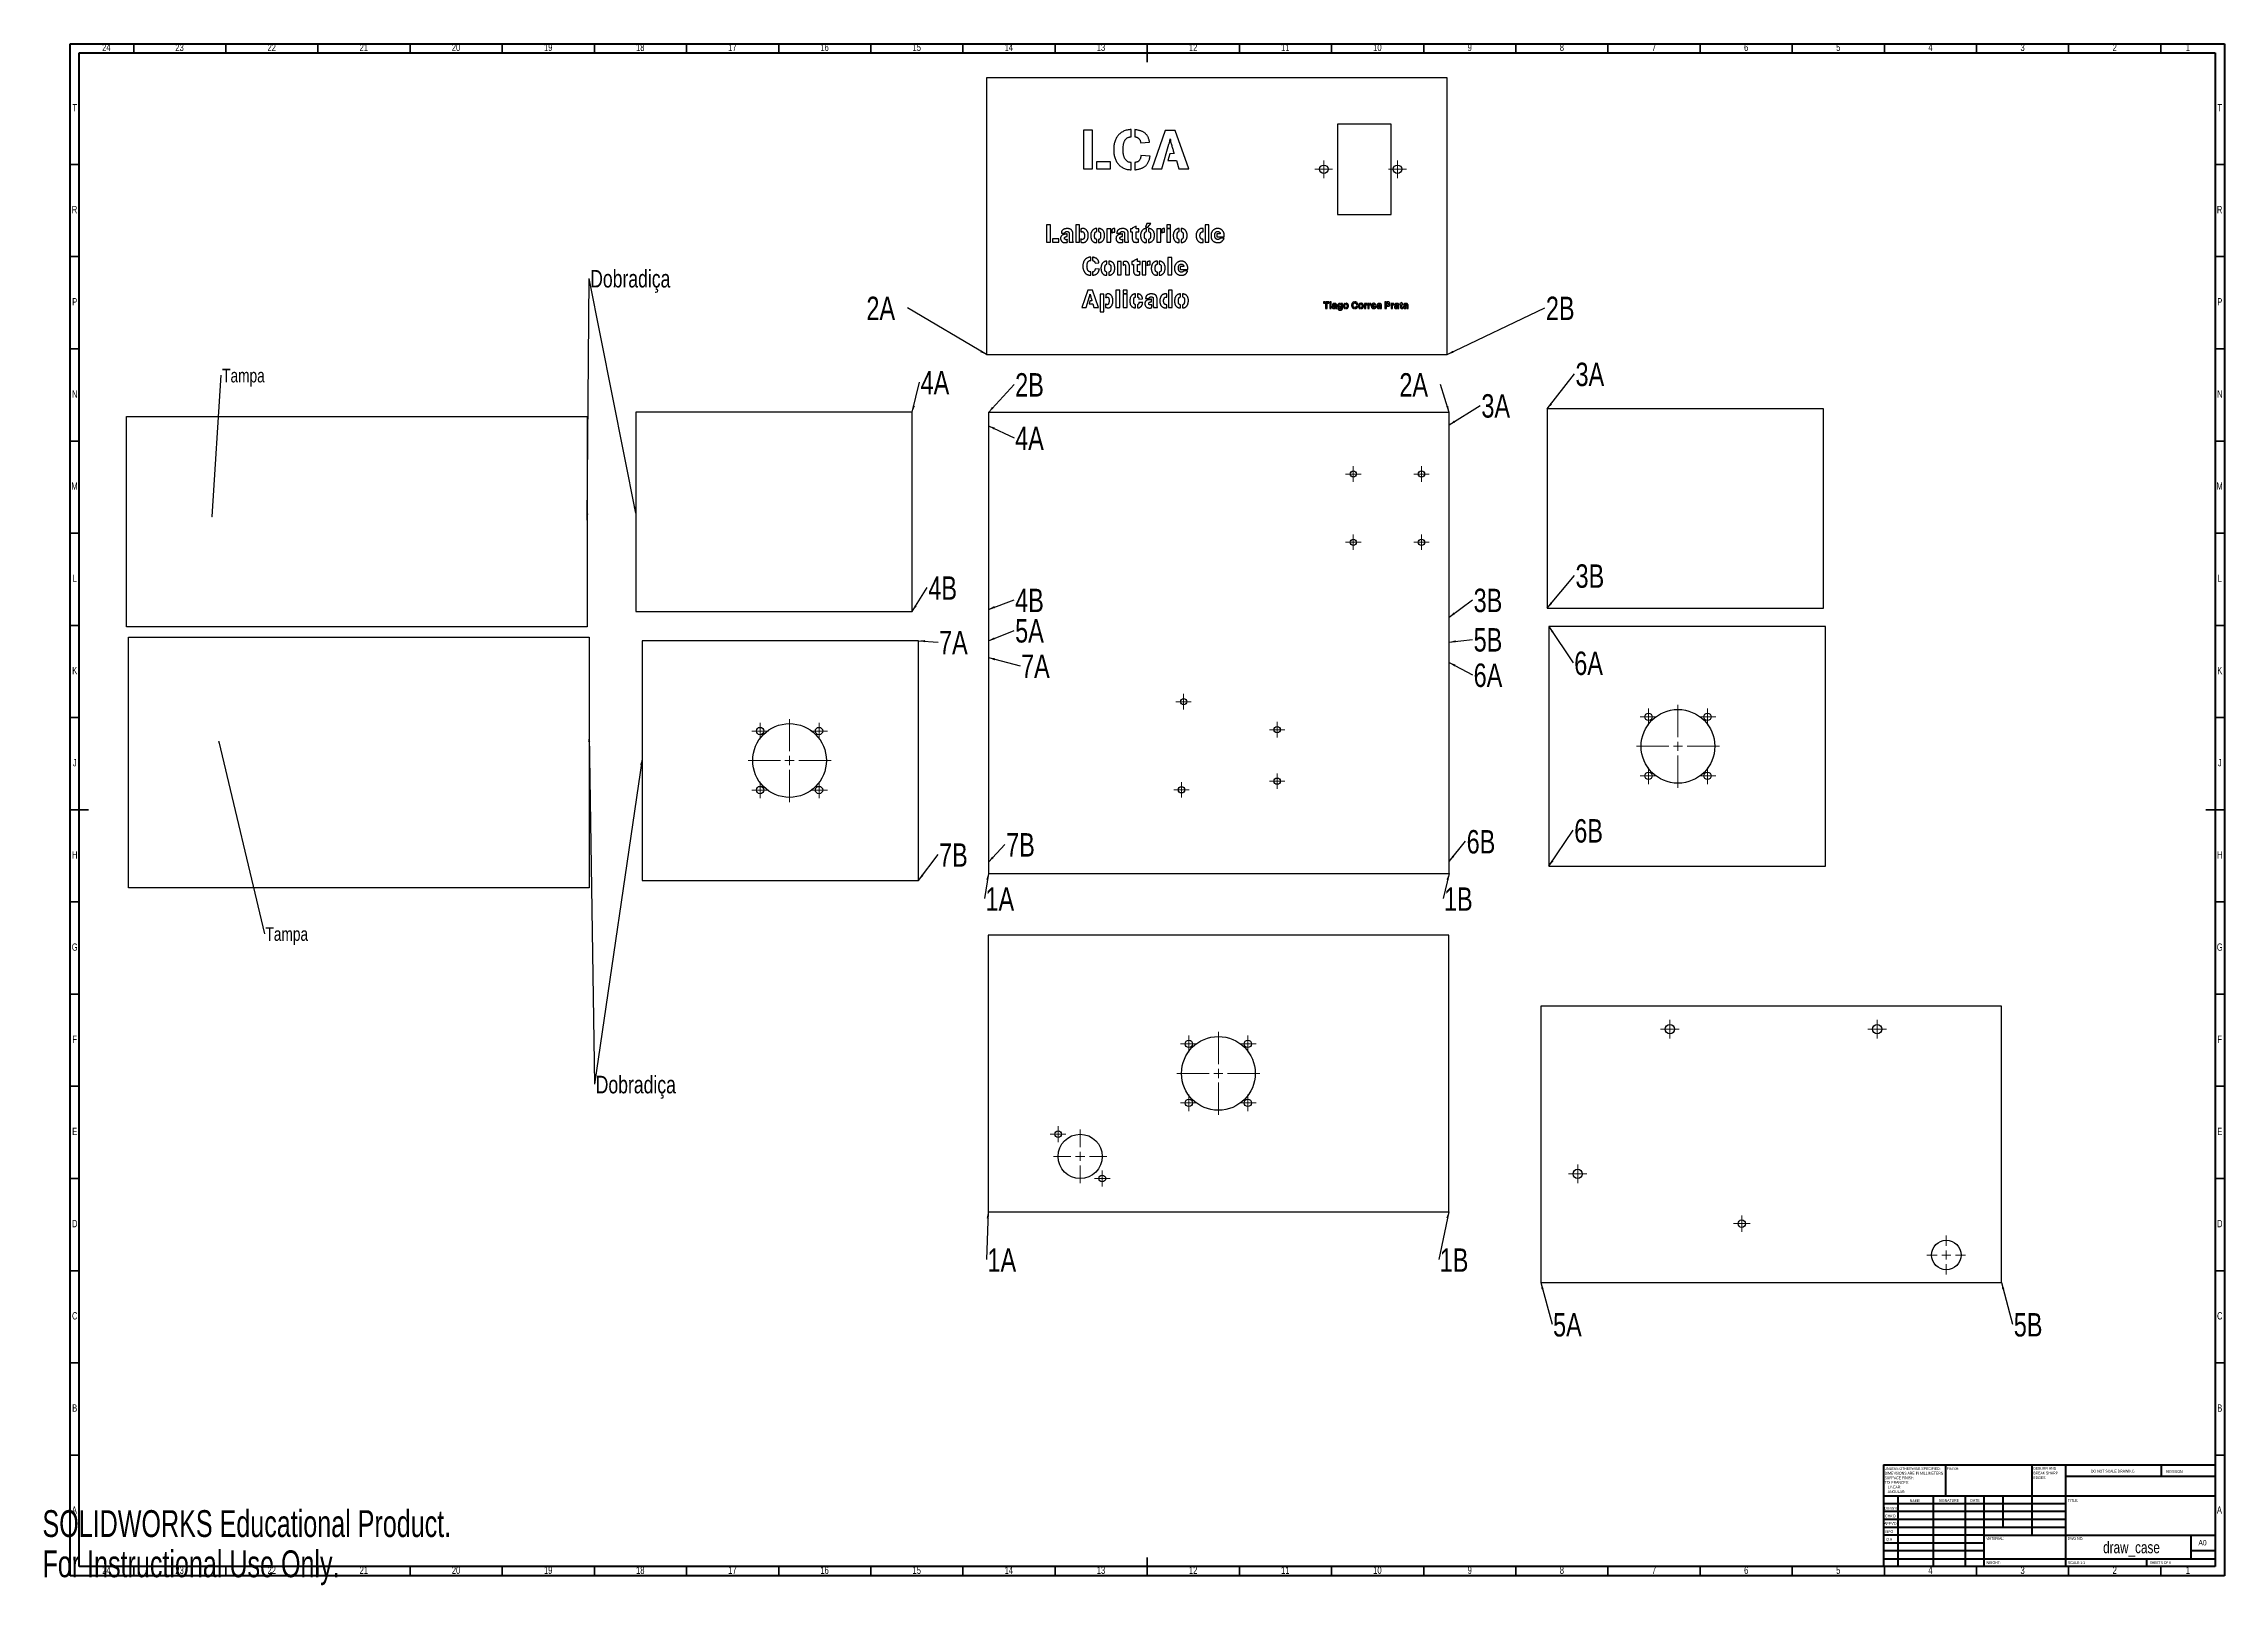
# Model space of a CAD drawing. Header units: millimetres. Extents: x 1 to 1184, y 0 to 836.
import ezdxf

# ---------------------------------------------------------------- set-up
doc = ezdxf.new("R2010")
doc.units = ezdxf.units.MM
doc.styles.add('SLDTEXTSTYLE0', font='TXT', dxfattribs={"width": 0.75})
doc.styles.add('SLDTEXTSTYLE1', font='TXT', dxfattribs={"width": 0.686449})
doc.styles.add('SLDTEXTSTYLE2', font='TXT', dxfattribs={"width": 0.6875})
doc.styles.add('SLDTEXTSTYLE3', font='TXT', dxfattribs={"width": 0.7})
doc.dimstyles.new('SLDDIMSTYLE0', dxfattribs={"dimtxt": 0.18, "dimasz": 3.556, "dimexe": 0, "dimexo": 0.0625, "dimgap": 0, "dimtad": 0, "dimtih": 1, "dimtoh": 1, "dimdec": 0, "dimrnd": 1e-09, "dimzin": 0, "dimdsep": 46, "dimtxsty": 'Standard', "dimsah": 1, "dimcen": 0.09, "dimadec": 0, "dimazin": 0, "dimtfac": 3.556, "dimtdec": 0, "dimtofl": 0, "dimtmove": 0, "dimatfit": 3, "dimfxl": 0, "dimfrac": 2, "dimtolj": 1, "dimtzin": 0, "dimarcsym": 0})
doc.dimstyles.new('SLDDIMSTYLE1', dxfattribs={"dimtxt": 0.18, "dimasz": 0.762, "dimexe": 0, "dimexo": 0.0625, "dimgap": 0, "dimtad": 0, "dimtih": 1, "dimtoh": 1, "dimdec": 0, "dimrnd": 1e-09, "dimzin": 0, "dimdsep": 46, "dimtxsty": 'Standard', "dimblk1": 'DOT', "dimblk2": 'DOT', "dimsah": 1, "dimcen": 0.09, "dimadec": 0, "dimazin": 0, "dimtfac": 0.762, "dimtdec": 0, "dimtofl": 0, "dimtmove": 0, "dimatfit": 3, "dimldrblk": 'DOT', "dimfxl": 0, "dimfrac": 2, "dimtolj": 1, "dimtzin": 0, "dimarcsym": 0})

msp = doc.modelspace()

# ---------------------------------------------------------------- texts
at = {"color": 7, "linetype": 'Continuous', "lineweight": 0}
for s, insert, char_height, attachment_point, style in [('24', (34.7, 836), 3.97, 2, 'SLDTEXTSTYLE0'), ('23', (74.4, 836), 3.97, 2, 'SLDTEXTSTYLE0'), ('22', (124.4, 836), 3.97, 2, 'SLDTEXTSTYLE0'), ('21', (174.4, 836), 3.97, 2, 'SLDTEXTSTYLE0'), ('20', (224.4, 836), 3.97, 2, 'SLDTEXTSTYLE0'), ('19', (274.4, 836), 3.97, 2, 'SLDTEXTSTYLE0'), ('18', (324.4, 836), 3.97, 2, 'SLDTEXTSTYLE0'), ('17', (374.4, 836), 3.97, 2, 'SLDTEXTSTYLE0'), ('16', (424.4, 836), 3.97, 2, 'SLDTEXTSTYLE0'), ('15', (474.4, 836), 3.97, 2, 'SLDTEXTSTYLE0'), ('14', (524.4, 836), 3.97, 2, 'SLDTEXTSTYLE0'), ('13', (574.4, 836), 3.97, 2, 'SLDTEXTSTYLE0'), ('12', (624.4, 836), 3.97, 2, 'SLDTEXTSTYLE0'), ('11', (674.4, 836), 3.97, 2, 'SLDTEXTSTYLE0'), ('10', (724.4, 836), 3.97, 2, 'SLDTEXTSTYLE0'), ('9', (774.5, 836), 3.97, 2, 'SLDTEXTSTYLE0'), ('8', (824.5, 836), 3.97, 2, 'SLDTEXTSTYLE0'), ('7', (874.5, 836), 3.97, 2, 'SLDTEXTSTYLE0'), ('6', (924.5, 836), 3.97, 2, 'SLDTEXTSTYLE0'), ('5', (974.5, 836), 3.97, 2, 'SLDTEXTSTYLE0'), ('4', (1024.5, 836), 3.97, 2, 'SLDTEXTSTYLE0'), ('3', (1074.5, 836), 3.97, 2, 'SLDTEXTSTYLE0'), ('2', (1124.5, 836), 3.97, 2, 'SLDTEXTSTYLE0'), ('1', (1164.2, 836), 3.97, 2, 'SLDTEXTSTYLE0'), ('T', (17.5, 803.2), 3.97, 2, 'SLDTEXTSTYLE0'), ('T', (1181.5, 803.2), 3.97, 2, 'SLDTEXTSTYLE0'), ('R', (17.4, 748), 3.97, 2, 'SLDTEXTSTYLE0'), ('R', (1181.4, 748), 3.97, 2, 'SLDTEXTSTYLE0'), ('P', (17.5, 698), 3.97, 2, 'SLDTEXTSTYLE0'), ('P', (1181.5, 698), 3.97, 2, 'SLDTEXTSTYLE0'), ('N', (17.5, 648), 3.97, 2, 'SLDTEXTSTYLE0'), ('N', (1181.5, 648), 3.97, 2, 'SLDTEXTSTYLE0'), ('M', (17.4, 598), 3.97, 2, 'SLDTEXTSTYLE0'), ('M', (1181.4, 598), 3.97, 2, 'SLDTEXTSTYLE0'), ('L', (17.5, 548), 3.97, 2, 'SLDTEXTSTYLE0'), ('L', (1181.5, 548), 3.97, 2, 'SLDTEXTSTYLE0'), ('K', (17.5, 498), 3.97, 2, 'SLDTEXTSTYLE0'), ('K', (1181.5, 498), 3.97, 2, 'SLDTEXTSTYLE0'), ('J', (17.5, 448), 3.97, 2, 'SLDTEXTSTYLE0'), ('J', (1181.5, 448), 3.97, 2, 'SLDTEXTSTYLE0'), ('H', (17.5, 398), 3.97, 2, 'SLDTEXTSTYLE0'), ('H', (1181.5, 398), 3.97, 2, 'SLDTEXTSTYLE0'), ('G', (17.5, 348), 3.97, 2, 'SLDTEXTSTYLE0'), ('G', (1181.5, 348), 3.97, 2, 'SLDTEXTSTYLE0'), ('F', (17.5, 298), 3.97, 2, 'SLDTEXTSTYLE0'), ('F', (1181.5, 298), 3.97, 2, 'SLDTEXTSTYLE0'), ('E', (17.5, 248), 3.97, 2, 'SLDTEXTSTYLE0'), ('E', (1181.5, 248), 3.97, 2, 'SLDTEXTSTYLE0'), ('D', (17.5, 198), 3.97, 2, 'SLDTEXTSTYLE0'), ('D', (1181.5, 198), 3.97, 2, 'SLDTEXTSTYLE0'), ('C', (17.5, 148), 3.97, 2, 'SLDTEXTSTYLE0'), ('C', (1181.5, 148), 3.97, 2, 'SLDTEXTSTYLE0'), ('B', (17.5, 98), 3.97, 2, 'SLDTEXTSTYLE0'), ('B', (1181.5, 98), 3.97, 2, 'SLDTEXTSTYLE0'), ('FINISH:', (1033.4, 63.9), 1.5, 1, 'SLDTEXTSTYLE0'), ('DO NOT SCALE DRAWING', (1111.6, 62.5), 1.5, 1, 'SLDTEXTSTYLE0'), ('REVISION', (1152.3, 62.3), 1.5, 1, 'SLDTEXTSTYLE0'), ('A', (17.3, 42.7), 3.97, 2, 'SLDTEXTSTYLE0'), ('DRAWN', (999.6, 42.4), 1.5, 1, 'SLDTEXTSTYLE1'), ("CHK'D", (999.9, 38.2), 1.5, 1, 'SLDTEXTSTYLE0'), ('NAME', (1013.3, 46.5), 1.5, 1, 'SLDTEXTSTYLE0'), ('SIGNATURE', (1029, 46.6), 1.5, 1, 'SLDTEXTSTYLE0'), ('DATE', (1046.2, 46.6), 1.5, 1, 'SLDTEXTSTYLE0'), ('TITLE:', (1099.1, 46.6), 1.5, 1, 'SLDTEXTSTYLE0'), ('A', (1181.3, 42.7), 3.97, 2, 'SLDTEXTSTYLE0'), ("APPV'D", (999.4, 34.1), 1.5, 1, 'SLDTEXTSTYLE0'), ('MFG', (1000.1, 29.7), 1.5, 1, 'SLDTEXTSTYLE0'), ('Q.A', (1000.5, 25.5), 1.5, 1, 'SLDTEXTSTYLE0'), ('MATERIAL:', (1054.6, 26), 1.5, 1, 'SLDTEXTSTYLE0'), ('DWG NO.', (1099, 26), 1.5, 1, 'SLDTEXTSTYLE0'), ('draw_case', (1133.6, 23.6), 6.35, 2, 'SLDTEXTSTYLE0'), ('A0', (1169.9, 24.4), 2.91, 1, 'SLDTEXTSTYLE0'), ('WEIGHT:', (1054.6, 12.9), 1.5, 1, 'SLDTEXTSTYLE0'), ('SCALE:1:1', (1099.1, 12.9), 1.5, 1, 'SLDTEXTSTYLE0'), ('SHEET 5 OF 6', (1143.5, 12.9), 1.5, 1, 'SLDTEXTSTYLE2'), ('24', (34.7, 10), 3.97, 2, 'SLDTEXTSTYLE0'), ('23', (74.4, 10), 3.97, 2, 'SLDTEXTSTYLE0'), ('22', (124.4, 10), 3.97, 2, 'SLDTEXTSTYLE0'), ('21', (174.4, 10), 3.97, 2, 'SLDTEXTSTYLE0'), ('20', (224.4, 10), 3.97, 2, 'SLDTEXTSTYLE0'), ('19', (274.4, 10), 3.97, 2, 'SLDTEXTSTYLE0'), ('18', (324.4, 10), 3.97, 2, 'SLDTEXTSTYLE0'), ('17', (374.4, 10), 3.97, 2, 'SLDTEXTSTYLE0'), ('16', (424.4, 10), 3.97, 2, 'SLDTEXTSTYLE0'), ('15', (474.4, 10), 3.97, 2, 'SLDTEXTSTYLE0'), ('14', (524.4, 10), 3.97, 2, 'SLDTEXTSTYLE0'), ('13', (574.4, 10), 3.97, 2, 'SLDTEXTSTYLE0'), ('12', (624.4, 10), 3.97, 2, 'SLDTEXTSTYLE0'), ('11', (674.4, 10), 3.97, 2, 'SLDTEXTSTYLE0'), ('10', (724.4, 10), 3.97, 2, 'SLDTEXTSTYLE0'), ('9', (774.5, 10), 3.97, 2, 'SLDTEXTSTYLE0'), ('8', (824.5, 10), 3.97, 2, 'SLDTEXTSTYLE0'), ('7', (874.5, 10), 3.97, 2, 'SLDTEXTSTYLE0'), ('6', (924.5, 10), 3.97, 2, 'SLDTEXTSTYLE0'), ('5', (974.5, 10), 3.97, 2, 'SLDTEXTSTYLE0'), ('4', (1024.5, 10), 3.97, 2, 'SLDTEXTSTYLE0'), ('3', (1074.5, 10), 3.97, 2, 'SLDTEXTSTYLE0'), ('2', (1124.5, 10), 3.97, 2, 'SLDTEXTSTYLE0'), ('1', (1164.2, 10), 3.97, 2, 'SLDTEXTSTYLE0')]:
    msp.add_mtext(s, dxfattribs=dict(at, insert=insert, char_height=char_height, attachment_point=attachment_point, style=style))
at = {"color": 7, "linetype": 'Continuous', "char_height": 14.549, "attachment_point": 1, "style": 'SLDTEXTSTYLE3'}
for s, insert in [('SOLIDWORKS Educational Product.', (0, 40.6)), ('For Instructional Use Only.', (0, 18.8))]:
    msp.add_mtext(s, dxfattribs=dict(at, insert=insert))

# ---------------------------------------------------------------- blocks, each defined once
blk = doc.blocks.new('SW_NOTE_8')
at = {"color": 0, "linetype": 'Continuous', "lineweight": 0, "insert": (0.5, 4.6), "char_height": 9.52, "attachment_point": 1, "style": 'SLDTEXTSTYLE0'}
blk.add_mtext('Dobradiça', dxfattribs=at)
blk = doc.blocks.new('SW_NOTE_9')
at = {"color": 0, "linetype": 'Continuous', "lineweight": 0, "insert": (0.6, 4.5), "char_height": 9.52, "attachment_point": 1, "style": 'SLDTEXTSTYLE0'}
blk.add_mtext('Dobradiça', dxfattribs=at)
blk = doc.blocks.new('SW_NOTE_10')
at = {"color": 0, "linetype": 'Continuous', "lineweight": 0, "char_height": 1.5, "attachment_point": 1, "style": 'SLDTEXTSTYLE0'}
for s, insert in [('UNLESS OTHERWISE SPECIFIED:', (0, 1.9)), ('TOLERANCES:', (0, -5.6)), ('DIMENSIONS ARE IN MILLIMETERS', (0, -0.6)), ('SURFACE FINISH:', (0, -3.1)), ('ANGULAR:', (1.7, -10.6)), ('LINEAR:', (1.7, -8.1))]:
    blk.add_mtext(s, dxfattribs=dict(at, insert=insert))
blk = doc.blocks.new('SW_NOTE_11')
at = {"color": 0, "linetype": 'Continuous', "lineweight": 0, "char_height": 1.5, "attachment_point": 1, "style": 'SLDTEXTSTYLE0'}
for s, insert in [('DEBURR AND', (0, 1.9)), ('BREAK SHARP', (0, -0.6)), ('EDGES', (0, -3.1))]:
    blk.add_mtext(s, dxfattribs=dict(at, insert=insert))
blk = doc.blocks.new('SW_NOTE_12')
at = {"color": 0, "linetype": 'Continuous', "lineweight": 0, "insert": (0.6, 6.1), "char_height": 12.7, "attachment_point": 1, "style": 'SLDTEXTSTYLE0'}
blk.add_mtext('1A', dxfattribs=at)
blk = doc.blocks.new('SW_NOTE_13')
at = {"color": 0, "linetype": 'Continuous', "lineweight": 0, "insert": (0.5, 6.1), "char_height": 12.7, "attachment_point": 1, "style": 'SLDTEXTSTYLE0'}
blk.add_mtext('1B', dxfattribs=at)
blk = doc.blocks.new('SW_CENTERMARKSYMBOL_66')
at = {"color": 0, "linetype": 'Continuous', "lineweight": 0}
for p, q in [((0, 5), (0, 22.5)), ((-5, 0), (-22.5, 0)), ((0, 0), (-2.5, 0)), ((0, 0), (0, 2.5)), ((0, 0), (0, -2.5)), ((0, 0), (2.5, 0)), ((5, 0), (22.5, 0)), ((0, -5), (0, -22.5))]:
    blk.add_line(p, q, dxfattribs=at)
blk = doc.blocks.new('SW_CENTERMARKSYMBOL_67')
at = {"color": 0, "linetype": 'Continuous', "lineweight": 0}
for p, q in [((-2.5, 0), (-4.5, 0)), ((0, 0), (-2.5, 0)), ((0, 2.5), (0, 4.5)), ((0, 0), (0, 2.5)), ((0, 0), (0, -2.5)), ((0, 0), (2.5, 0)), ((2.5, 0), (4.5, 0)), ((0, -2.5), (0, -4.5))]:
    blk.add_line(p, q, dxfattribs=at)
blk = doc.blocks.new('SW_CENTERMARKSYMBOL_68')
at = {"color": 0, "linetype": 'Continuous', "lineweight": 0}
for p, q in [((-2.5, 0), (-4.5, 0)), ((0, 0), (-2.5, 0)), ((0, 2.5), (0, 4.5)), ((0, 0), (0, 2.5)), ((0, 0), (0, -2.5)), ((0, 0), (2.5, 0)), ((2.5, 0), (4.5, 0)), ((0, -2.5), (0, -4.5))]:
    blk.add_line(p, q, dxfattribs=at)
blk = doc.blocks.new('SW_CENTERMARKSYMBOL_69')
at = {"color": 0, "linetype": 'Continuous', "lineweight": 0}
for p, q in [((-2.5, 0), (-4.5, 0)), ((0, 0), (-2.5, 0)), ((0, 2.5), (0, 4.5)), ((0, 0), (0, 2.5)), ((0, 0), (0, -2.5)), ((0, 0), (2.5, 0)), ((2.5, 0), (4.5, 0)), ((0, -2.5), (0, -4.5))]:
    blk.add_line(p, q, dxfattribs=at)
blk = doc.blocks.new('SW_CENTERMARKSYMBOL_70')
at = {"color": 0, "linetype": 'Continuous', "lineweight": 0}
for p, q in [((-2.5, 0), (-4.5, 0)), ((0, 0), (-2.5, 0)), ((0, 2.5), (0, 4.5)), ((0, 0), (0, 2.5)), ((0, 0), (0, -2.5)), ((0, 0), (2.5, 0)), ((2.5, 0), (4.5, 0)), ((0, -2.5), (0, -4.5))]:
    blk.add_line(p, q, dxfattribs=at)
blk = doc.blocks.new('SW_CENTERMARKSYMBOL_71')
at = {"color": 0, "linetype": 'Continuous', "lineweight": 0}
for p, q in [((0, 5), (0, 14.5)), ((-5, 0), (-14.5, 0)), ((0, 0), (-2.5, 0)), ((0, 0), (0, 2.5)), ((0, 0), (0, -2.5)), ((0, 0), (2.5, 0)), ((5, 0), (14.5, 0)), ((0, -5), (0, -14.5))]:
    blk.add_line(p, q, dxfattribs=at)
blk = doc.blocks.new('SW_CENTERMARKSYMBOL_72')
at = {"color": 0, "linetype": 'Continuous', "lineweight": 0}
for p, q in [((-2.5, 0), (-4.3, 0)), ((0, 0), (-2.5, 0)), ((0, 2.5), (0, 4.3)), ((0, 0), (0, 2.5)), ((0, 0), (0, -2.5)), ((0, 0), (2.5, 0)), ((2.5, 0), (4.3, 0)), ((0, -2.5), (0, -4.3))]:
    blk.add_line(p, q, dxfattribs=at)
blk = doc.blocks.new('SW_CENTERMARKSYMBOL_73')
at = {"color": 0, "linetype": 'Continuous', "lineweight": 0}
for p, q in [((-2.5, 0), (-4.3, 0)), ((0, 0), (-2.5, 0)), ((0, 2.5), (0, 4.3)), ((0, 0), (0, 2.5)), ((0, 0), (0, -2.5)), ((0, 0), (2.5, 0)), ((2.5, 0), (4.3, 0)), ((0, -2.5), (0, -4.3))]:
    blk.add_line(p, q, dxfattribs=at)
blk = doc.blocks.new('SW_NOTE_14')
at = {"color": 0, "linetype": 'Continuous', "lineweight": 0, "insert": (-22.3, 6.1), "char_height": 12.7, "attachment_point": 1, "style": 'SLDTEXTSTYLE0'}
blk.add_mtext('2A', dxfattribs=at)
blk = doc.blocks.new('SW_NOTE_15')
at = {"color": 0, "linetype": 'Continuous', "lineweight": 0, "insert": (0.6, 6.1), "char_height": 12.7, "attachment_point": 1, "style": 'SLDTEXTSTYLE0'}
blk.add_mtext('2B', dxfattribs=at)
blk = doc.blocks.new('SW_CENTERMARKSYMBOL_74')
at = {"color": 0, "linetype": 'Continuous', "lineweight": 0}
for p, q in [((-2.5, 0), (-4.8, 0)), ((0, 0), (-2.5, 0)), ((0, 2.5), (0, 4.8)), ((0, 0), (0, 2.5)), ((0, 0), (0, -2.5)), ((0, 0), (2.5, 0)), ((2.5, 0), (4.8, 0)), ((0, -2.5), (0, -4.8))]:
    blk.add_line(p, q, dxfattribs=at)
blk = doc.blocks.new('SW_CENTERMARKSYMBOL_75')
at = {"color": 0, "linetype": 'Continuous', "lineweight": 0}
for p, q in [((-2.5, 0), (-4.8, 0)), ((0, 0), (-2.5, 0)), ((0, 2.5), (0, 4.8)), ((0, 0), (0, 2.5)), ((0, 0), (0, -2.5)), ((0, 0), (2.5, 0)), ((2.5, 0), (4.8, 0)), ((0, -2.5), (0, -4.8))]:
    blk.add_line(p, q, dxfattribs=at)
blk = doc.blocks.new('SW_NOTE_16')
at = {"color": 0, "linetype": 'Continuous', "lineweight": 0, "insert": (0.6, 6.1), "char_height": 12.7, "attachment_point": 1, "style": 'SLDTEXTSTYLE0'}
blk.add_mtext('6A', dxfattribs=at)
blk = doc.blocks.new('SW_NOTE_17')
at = {"color": 0, "linetype": 'Continuous', "lineweight": 0, "insert": (0.6, 6), "char_height": 12.7, "attachment_point": 1, "style": 'SLDTEXTSTYLE0'}
blk.add_mtext('6B', dxfattribs=at)
blk = doc.blocks.new('SW_CENTERMARKSYMBOL_76')
at = {"color": 0, "linetype": 'Continuous', "lineweight": 0}
for p, q in [((0, 5), (0, 22.5)), ((-5, 0), (-22.5, 0)), ((0, 0), (-2.5, 0)), ((0, 0), (0, 2.5)), ((0, 0), (2.5, 0)), ((0, 0), (0, -2.5)), ((5, 0), (22.5, 0)), ((0, -5), (0, -22.5))]:
    blk.add_line(p, q, dxfattribs=at)
blk = doc.blocks.new('SW_CENTERMARKSYMBOL_77')
at = {"color": 0, "linetype": 'Continuous', "lineweight": 0}
for p, q in [((-2.5, 0), (-4.5, 0)), ((0, 0), (-2.5, 0)), ((0, 2.5), (0, 4.5)), ((0, 0), (0, 2.5)), ((0, 0), (2.5, 0)), ((0, 0), (0, -2.5)), ((2.5, 0), (4.5, 0)), ((0, -2.5), (0, -4.5))]:
    blk.add_line(p, q, dxfattribs=at)
blk = doc.blocks.new('SW_CENTERMARKSYMBOL_78')
at = {"color": 0, "linetype": 'Continuous', "lineweight": 0}
for p, q in [((-2.5, 0), (-4.5, 0)), ((0, 0), (-2.5, 0)), ((0, 2.5), (0, 4.5)), ((0, 0), (0, 2.5)), ((0, 0), (2.5, 0)), ((0, 0), (0, -2.5)), ((2.5, 0), (4.5, 0)), ((0, -2.5), (0, -4.5))]:
    blk.add_line(p, q, dxfattribs=at)
blk = doc.blocks.new('SW_CENTERMARKSYMBOL_79')
at = {"color": 0, "linetype": 'Continuous', "lineweight": 0}
for p, q in [((-2.5, 0), (-4.5, 0)), ((0, 0), (-2.5, 0)), ((0, 2.5), (0, 4.5)), ((0, 0), (0, 2.5)), ((0, 0), (2.5, 0)), ((0, 0), (0, -2.5)), ((0, -2.5), (0, -4.5)), ((2.5, 0), (4.5, 0))]:
    blk.add_line(p, q, dxfattribs=at)
blk = doc.blocks.new('SW_CENTERMARKSYMBOL_80')
at = {"color": 0, "linetype": 'Continuous', "lineweight": 0}
for p, q in [((-2.5, 0), (-4.5, 0)), ((0, 0), (-2.5, 0)), ((0, 2.5), (0, 4.5)), ((0, 0), (0, 2.5)), ((0, 0), (2.5, 0)), ((0, 0), (0, -2.5)), ((2.5, 0), (4.5, 0)), ((0, -2.5), (0, -4.5))]:
    blk.add_line(p, q, dxfattribs=at)
blk = doc.blocks.new('SW_NOTE_18')
at = {"color": 0, "linetype": 'Continuous', "lineweight": 0, "insert": (0.5, 6.1), "char_height": 12.7, "attachment_point": 1, "style": 'SLDTEXTSTYLE0'}
blk.add_mtext('7A', dxfattribs=at)
blk = doc.blocks.new('SW_NOTE_19')
at = {"color": 0, "linetype": 'Continuous', "lineweight": 0, "insert": (0.5, 6.1), "char_height": 12.7, "attachment_point": 1, "style": 'SLDTEXTSTYLE0'}
blk.add_mtext('7B', dxfattribs=at)
blk = doc.blocks.new('SW_CENTERMARKSYMBOL_81')
at = {"color": 0, "linetype": 'Continuous', "lineweight": 0}
for p, q in [((0, 5), (0, 22.5)), ((-5, 0), (-22.5, 0)), ((0, 0), (-2.5, 0)), ((0, 0), (0, 2.5)), ((0, 0), (0, -2.5)), ((0, 0), (2.5, 0)), ((5, 0), (22.5, 0)), ((0, -5), (0, -22.5))]:
    blk.add_line(p, q, dxfattribs=at)
blk = doc.blocks.new('SW_CENTERMARKSYMBOL_82')
at = {"color": 0, "linetype": 'Continuous', "lineweight": 0}
for p, q in [((-2.5, 0), (-4.5, 0)), ((0, 0), (-2.5, 0)), ((0, 2.5), (0, 4.5)), ((0, 0), (0, 2.5)), ((0, 0), (0, -2.5)), ((0, 0), (2.5, 0)), ((2.5, 0), (4.5, 0)), ((0, -2.5), (0, -4.5))]:
    blk.add_line(p, q, dxfattribs=at)
blk = doc.blocks.new('SW_CENTERMARKSYMBOL_83')
at = {"color": 0, "linetype": 'Continuous', "lineweight": 0}
for p, q in [((0, 0), (-2.5, 0)), ((0, 2.5), (0, 4.5)), ((0, 0), (0, 2.5)), ((0, 0), (0, -2.5)), ((0, 0), (2.5, 0)), ((2.5, 0), (4.5, 0)), ((-2.5, 0), (-4.5, 0)), ((0, -2.5), (0, -4.5))]:
    blk.add_line(p, q, dxfattribs=at)
blk = doc.blocks.new('SW_CENTERMARKSYMBOL_84')
at = {"color": 0, "linetype": 'Continuous', "lineweight": 0}
for p, q in [((-2.5, 0), (-4.5, 0)), ((0, 0), (-2.5, 0)), ((0, 2.5), (0, 4.5)), ((0, 0), (0, 2.5)), ((0, 0), (0, -2.5)), ((0, 0), (2.5, 0)), ((2.5, 0), (4.5, 0)), ((0, -2.5), (0, -4.5))]:
    blk.add_line(p, q, dxfattribs=at)
blk = doc.blocks.new('SW_CENTERMARKSYMBOL_85')
at = {"color": 0, "linetype": 'Continuous', "lineweight": 0}
for p, q in [((-2.5, 0), (-4.5, 0)), ((0, 0), (-2.5, 0)), ((0, 2.5), (0, 4.5)), ((0, 0), (0, 2.5)), ((0, 0), (0, -2.5)), ((0, 0), (2.5, 0)), ((2.5, 0), (4.5, 0)), ((0, -2.5), (0, -4.5))]:
    blk.add_line(p, q, dxfattribs=at)
blk = doc.blocks.new('SW_NOTE_20')
at = {"color": 0, "linetype": 'Continuous', "lineweight": 0, "insert": (0.6, 6.1), "char_height": 12.7, "attachment_point": 1, "style": 'SLDTEXTSTYLE0'}
blk.add_mtext('4A', dxfattribs=at)
blk = doc.blocks.new('SW_NOTE_21')
at = {"color": 0, "linetype": 'Continuous', "lineweight": 0, "insert": (0.6, 6.1), "char_height": 12.7, "attachment_point": 1, "style": 'SLDTEXTSTYLE0'}
blk.add_mtext('4B', dxfattribs=at)
blk = doc.blocks.new('SW_NOTE_22')
at = {"color": 0, "linetype": 'Continuous', "lineweight": 0, "insert": (0.5, 6.1), "char_height": 12.7, "attachment_point": 1, "style": 'SLDTEXTSTYLE0'}
blk.add_mtext('3A', dxfattribs=at)
blk = doc.blocks.new('SW_NOTE_23')
at = {"color": 0, "linetype": 'Continuous', "lineweight": 0, "insert": (0.5, 6.1), "char_height": 12.7, "attachment_point": 1, "style": 'SLDTEXTSTYLE0'}
blk.add_mtext('3B', dxfattribs=at)
blk = doc.blocks.new('SW_NOTE_24')
at = {"color": 0, "linetype": 'Continuous', "lineweight": 0, "insert": (0.5, 6.1), "char_height": 12.7, "attachment_point": 1, "style": 'SLDTEXTSTYLE0'}
blk.add_mtext('5A', dxfattribs=at)
blk = doc.blocks.new('SW_NOTE_25')
at = {"color": 0, "linetype": 'Continuous', "lineweight": 0, "insert": (0.6, 6.1), "char_height": 12.7, "attachment_point": 1, "style": 'SLDTEXTSTYLE0'}
blk.add_mtext('5B', dxfattribs=at)
blk = doc.blocks.new('SW_CENTERMARKSYMBOL_86')
at = {"color": 0, "linetype": 'Continuous', "lineweight": 0}
for p, q in [((-5, 0), (-10.5, 0)), ((0, 0), (-2.5, 0)), ((0, 5), (0, 10.5)), ((0, 0), (0, 2.5)), ((0, 0), (0, -2.5)), ((0, 0), (2.5, 0)), ((5, 0), (10.5, 0)), ((0, -5), (0, -10.5))]:
    blk.add_line(p, q, dxfattribs=at)
blk = doc.blocks.new('SW_CENTERMARKSYMBOL_87')
at = {"color": 0, "linetype": 'Continuous', "lineweight": 0}
for p, q in [((-2.5, 0), (-5, 0)), ((0, 0), (-2.5, 0)), ((0, 2.5), (0, 5)), ((0, 0), (0, 2.5)), ((0, 0), (0, -2.5)), ((0, 0), (2.5, 0)), ((2.5, 0), (5, 0)), ((0, -2.5), (0, -5))]:
    blk.add_line(p, q, dxfattribs=at)
blk = doc.blocks.new('SW_CENTERMARKSYMBOL_88')
at = {"color": 0, "linetype": 'Continuous', "lineweight": 0}
for p, q in [((-2.5, 0), (-5, 0)), ((0, 0), (-2.5, 0)), ((0, 2.5), (0, 5)), ((0, 0), (0, 2.5)), ((0, 0), (0, -2.5)), ((0, 0), (2.5, 0)), ((2.5, 0), (5, 0)), ((0, -2.5), (0, -5))]:
    blk.add_line(p, q, dxfattribs=at)
blk = doc.blocks.new('SW_CENTERMARKSYMBOL_89')
at = {"color": 0, "linetype": 'Continuous', "lineweight": 0}
for p, q in [((-2.5, 0), (-5, 0)), ((0, 0), (-2.5, 0)), ((0, 2.5), (0, 5)), ((0, 0), (0, 2.5)), ((0, 0), (0, -2.5)), ((0, 0), (2.5, 0)), ((2.5, 0), (5, 0)), ((0, -2.5), (0, -5))]:
    blk.add_line(p, q, dxfattribs=at)
blk = doc.blocks.new('SW_CENTERMARKSYMBOL_90')
at = {"color": 0, "linetype": 'Continuous', "lineweight": 0}
for p, q in [((-2.5, 0), (-4.5, 0)), ((0, 0), (-2.5, 0)), ((0, 2.5), (0, 4.5)), ((0, 0), (0, 2.5)), ((0, 0), (0, -2.5)), ((0, 0), (2.5, 0)), ((2.5, 0), (4.5, 0)), ((0, -2.5), (0, -4.5))]:
    blk.add_line(p, q, dxfattribs=at)
blk = doc.blocks.new('SW_NOTE_26')
at = {"color": 0, "linetype": 'Continuous', "lineweight": 0, "insert": (0.5, 3.6), "char_height": 7.41, "attachment_point": 1, "style": 'SLDTEXTSTYLE0'}
blk.add_mtext('Tampa', dxfattribs=at)
blk = doc.blocks.new('_Dot')
at = {"color": 0, "linetype": 'ByBlock', "lineweight": -2}
blk.add_line((-0.5, 0), (-1, 0), dxfattribs=at)
at = {"color": 0, "linetype": 'ByBlock', "const_width": 0.5}
blk.add_lwpolyline([(-0.25, 0, 1), (0.25, 0, 1)], format="xyb", close=True, dxfattribs=at)
blk = doc.blocks.new('SW_NOTE_27')
at = {"color": 0, "linetype": 'Continuous', "lineweight": 0, "insert": (0.5, 3.5), "char_height": 7.41, "attachment_point": 1, "style": 'SLDTEXTSTYLE0'}
blk.add_mtext('Tampa', dxfattribs=at)
blk = doc.blocks.new('SW_NOTE_28')
at = {"color": 0, "linetype": 'Continuous', "lineweight": 0, "insert": (0.6, 6.1), "char_height": 12.7, "attachment_point": 1, "style": 'SLDTEXTSTYLE0'}
blk.add_mtext('1A', dxfattribs=at)
blk = doc.blocks.new('SW_NOTE_29')
at = {"color": 0, "linetype": 'Continuous', "lineweight": 0, "insert": (0.5, 6.1), "char_height": 12.7, "attachment_point": 1, "style": 'SLDTEXTSTYLE0'}
blk.add_mtext('1B', dxfattribs=at)
blk = doc.blocks.new('SW_NOTE_30')
at = {"color": 0, "linetype": 'Continuous', "lineweight": 0, "insert": (0.6, 6.1), "char_height": 12.7, "attachment_point": 1, "style": 'SLDTEXTSTYLE0'}
blk.add_mtext('2B', dxfattribs=at)
blk = doc.blocks.new('SW_NOTE_31')
at = {"color": 0, "linetype": 'Continuous', "lineweight": 0, "insert": (-22.4, 6.1), "char_height": 12.7, "attachment_point": 1, "style": 'SLDTEXTSTYLE0'}
blk.add_mtext('2A', dxfattribs=at)
blk = doc.blocks.new('SW_NOTE_32')
at = {"color": 0, "linetype": 'Continuous', "lineweight": 0, "insert": (0.6, 6.1), "char_height": 12.7, "attachment_point": 1, "style": 'SLDTEXTSTYLE0'}
blk.add_mtext('3A', dxfattribs=at)
blk = doc.blocks.new('SW_NOTE_33')
at = {"color": 0, "linetype": 'Continuous', "lineweight": 0, "insert": (0.6, 6.1), "char_height": 12.7, "attachment_point": 1, "style": 'SLDTEXTSTYLE0'}
blk.add_mtext('3B', dxfattribs=at)
blk = doc.blocks.new('SW_NOTE_34')
at = {"color": 0, "linetype": 'Continuous', "lineweight": 0, "insert": (0.6, 6.1), "char_height": 12.7, "attachment_point": 1, "style": 'SLDTEXTSTYLE0'}
blk.add_mtext('4A', dxfattribs=at)
blk = doc.blocks.new('SW_NOTE_35')
at = {"color": 0, "linetype": 'Continuous', "lineweight": 0, "insert": (0.6, 6.1), "char_height": 12.7, "attachment_point": 1, "style": 'SLDTEXTSTYLE0'}
blk.add_mtext('4B', dxfattribs=at)
blk = doc.blocks.new('SW_NOTE_36')
at = {"color": 0, "linetype": 'Continuous', "lineweight": 0, "insert": (0.6, 6.1), "char_height": 12.7, "attachment_point": 1, "style": 'SLDTEXTSTYLE0'}
blk.add_mtext('5B', dxfattribs=at)
blk = doc.blocks.new('SW_NOTE_37')
at = {"color": 0, "linetype": 'Continuous', "lineweight": 0, "insert": (0.6, 6.1), "char_height": 12.7, "attachment_point": 1, "style": 'SLDTEXTSTYLE0'}
blk.add_mtext('5A', dxfattribs=at)
blk = doc.blocks.new('SW_NOTE_38')
at = {"color": 0, "linetype": 'Continuous', "lineweight": 0, "insert": (0.6, 6.1), "char_height": 12.7, "attachment_point": 1, "style": 'SLDTEXTSTYLE0'}
blk.add_mtext('6B', dxfattribs=at)
blk = doc.blocks.new('SW_NOTE_39')
at = {"color": 0, "linetype": 'Continuous', "lineweight": 0, "insert": (0.6, 6.1), "char_height": 12.7, "attachment_point": 1, "style": 'SLDTEXTSTYLE0'}
blk.add_mtext('6A', dxfattribs=at)
blk = doc.blocks.new('SW_NOTE_40')
at = {"color": 0, "linetype": 'Continuous', "lineweight": 0, "insert": (0.5, 6.1), "char_height": 12.7, "attachment_point": 1, "style": 'SLDTEXTSTYLE0'}
blk.add_mtext('7A', dxfattribs=at)
blk = doc.blocks.new('SW_NOTE_41')
at = {"color": 0, "linetype": 'Continuous', "lineweight": 0, "insert": (0.6, 6.1), "char_height": 12.7, "attachment_point": 1, "style": 'SLDTEXTSTYLE0'}
blk.add_mtext('7B', dxfattribs=at)
blk = doc.blocks.new('SW_CENTERMARKSYMBOL_91')
at = {"color": 0, "linetype": 'Continuous', "lineweight": 0}
for p, q in [((-2.5, 0), (-4.2, 0)), ((0, 0), (-2.5, 0)), ((0, 2.5), (0, 4.2)), ((0, 0), (0, 2.5)), ((0, 0), (0, -2.5)), ((0, 0), (2.5, 0)), ((2.5, 0), (4.2, 0)), ((0, -2.5), (0, -4.2))]:
    blk.add_line(p, q, dxfattribs=at)
blk = doc.blocks.new('SW_CENTERMARKSYMBOL_92')
at = {"color": 0, "linetype": 'Continuous', "lineweight": 0}
for p, q in [((-2.5, 0), (-4.2, 0)), ((0, 0), (-2.5, 0)), ((0, 2.5), (0, 4.2)), ((0, 0), (0, 2.5)), ((0, 0), (0, -2.5)), ((0, 0), (2.5, 0)), ((2.5, 0), (4.2, 0)), ((0, -2.5), (0, -4.2))]:
    blk.add_line(p, q, dxfattribs=at)
blk = doc.blocks.new('SW_CENTERMARKSYMBOL_93')
at = {"color": 0, "linetype": 'Continuous', "lineweight": 0}
for p, q in [((-2.5, 0), (-4.2, 0)), ((0, 0), (-2.5, 0)), ((0, 2.5), (0, 4.2)), ((0, 0), (0, 2.5)), ((0, 0), (0, -2.5)), ((0, 0), (2.5, 0)), ((2.5, 0), (4.2, 0)), ((0, -2.5), (0, -4.2))]:
    blk.add_line(p, q, dxfattribs=at)
blk = doc.blocks.new('SW_CENTERMARKSYMBOL_94')
at = {"color": 0, "linetype": 'Continuous', "lineweight": 0}
for p, q in [((-2.5, 0), (-4.2, 0)), ((0, 0), (-2.5, 0)), ((0, 2.5), (0, 4.2)), ((0, 0), (0, 2.5)), ((0, 0), (0, -2.5)), ((0, 0), (2.5, 0)), ((2.5, 0), (4.2, 0)), ((0, -2.5), (0, -4.2))]:
    blk.add_line(p, q, dxfattribs=at)
blk = doc.blocks.new('SW_CENTERMARKSYMBOL_95')
at = {"color": 0, "linetype": 'Continuous', "lineweight": 0}
for p, q in [((-2.5, 0), (-4.2, 0)), ((0, 0), (-2.5, 0)), ((0, 2.5), (0, 4.2)), ((0, 0), (0, 2.5)), ((0, 0), (0, -2.5)), ((0, 0), (2.5, 0)), ((2.5, 0), (4.2, 0)), ((0, -2.5), (0, -4.2))]:
    blk.add_line(p, q, dxfattribs=at)
blk = doc.blocks.new('SW_CENTERMARKSYMBOL_96')
at = {"color": 0, "linetype": 'Continuous', "lineweight": 0}
for p, q in [((-2.5, 0), (-4.2, 0)), ((0, 0), (-2.5, 0)), ((0, 2.5), (0, 4.2)), ((0, 0), (0, 2.5)), ((0, 0), (0, -2.5)), ((0, 0), (2.5, 0)), ((2.5, 0), (4.2, 0)), ((0, -2.5), (0, -4.2))]:
    blk.add_line(p, q, dxfattribs=at)
blk = doc.blocks.new('SW_CENTERMARKSYMBOL_97')
at = {"color": 0, "linetype": 'Continuous', "lineweight": 0}
for p, q in [((-2.5, 0), (-4.2, 0)), ((0, 0), (-2.5, 0)), ((0, 2.5), (0, 4.2)), ((0, 0), (0, 2.5)), ((0, 0), (0, -2.5)), ((0, 0), (2.5, 0)), ((2.5, 0), (4.2, 0)), ((0, -2.5), (0, -4.2))]:
    blk.add_line(p, q, dxfattribs=at)
blk = doc.blocks.new('SW_CENTERMARKSYMBOL_98')
at = {"color": 0, "linetype": 'Continuous', "lineweight": 0}
for p, q in [((-2.5, 0), (-4.2, 0)), ((0, 0), (-2.5, 0)), ((0, 2.5), (0, 4.2)), ((0, 0), (0, 2.5)), ((0, 0), (0, -2.5)), ((0, 0), (2.5, 0)), ((2.5, 0), (4.2, 0)), ((0, -2.5), (0, -4.2))]:
    blk.add_line(p, q, dxfattribs=at)

# ---------------------------------------------------------------- linework, layer by layer
at = {"color": 7, "linetype": 'Continuous', "lineweight": 70}
for p, q in [((15, 5), (15, 836)), ((15, 836), (1184, 836)), ((20, 10), (20, 831)), ((20, 831), (1179, 831)), ((1179, 831), (1179, 10)), ((1184, 836), (1184, 5)), ((1184, 5), (15, 5)), ((1179, 10), (20, 10))]:
    msp.add_line(p, q, dxfattribs=at)
at = {"color": 7, "linetype": 'Continuous', "lineweight": 35}
for p, q in [((49.5, 831), (49.5, 836)), ((99.5, 831), (99.5, 836)), ((149.5, 831), (149.5, 836)), ((199.5, 831), (199.5, 836)), ((249.5, 831), (249.5, 836)), ((299.5, 831), (299.5, 836)), ((349.5, 831), (349.5, 836)), ((399.5, 831), (399.5, 836)), ((449.5, 831), (449.5, 836)), ((499.5, 831), (499.5, 836)), ((549.5, 831), (549.5, 836)), ((599.5, 836), (599.5, 826)), ((599.5, 831), (599.5, 836)), ((649.5, 831), (649.5, 836)), ((699.5, 831), (699.5, 836)), ((749.5, 831), (749.5, 836)), ((799.5, 831), (799.5, 836)), ((849.5, 831), (849.5, 836)), ((899.5, 831), (899.5, 836)), ((949.5, 831), (949.5, 836)), ((999.5, 831), (999.5, 836)), ((1049.5, 831), (1049.5, 836)), ((1099.5, 831), (1099.5, 836)), ((1149.5, 831), (1149.5, 836)), ((20, 770.5), (15, 770.5)), ((1179, 770.5), (1184, 770.5)), ((20, 720.5), (15, 720.5)), ((1179, 720.5), (1184, 720.5)), ((20, 670.5), (15, 670.5)), ((1179, 670.5), (1184, 670.5)), ((20, 620.5), (15, 620.5)), ((1179, 620.5), (1184, 620.5)), ((20, 570.5), (15, 570.5)), ((1179, 570.5), (1184, 570.5)), ((20, 520.5), (15, 520.5)), ((1179, 520.5), (1184, 520.5)), ((20, 470.5), (15, 470.5)), ((1179, 470.5), (1184, 470.5)), ((15, 420.5), (25, 420.5)), ((20, 420.5), (15, 420.5)), ((1184, 420.5), (1174, 420.5)), ((1179, 420.5), (1184, 420.5)), ((20, 370.5), (15, 370.5)), ((1179, 370.5), (1184, 370.5)), ((20, 320.5), (15, 320.5)), ((1179, 320.5), (1184, 320.5)), ((20, 270.5), (15, 270.5)), ((1179, 270.5), (1184, 270.5)), ((20, 220.5), (15, 220.5)), ((1179, 220.5), (1184, 220.5)), ((20, 170.5), (15, 170.5)), ((1179, 170.5), (1184, 170.5)), ((20, 120.5), (15, 120.5)), ((1179, 120.5), (1184, 120.5)), ((20, 70.5), (15, 70.5)), ((1179, 70.5), (1184, 70.5)), ((599.5, 5), (599.5, 15)), ((49.5, 10), (49.5, 5)), ((99.5, 10), (99.5, 5)), ((149.5, 10), (149.5, 5)), ((199.5, 10), (199.5, 5)), ((249.5, 10), (249.5, 5)), ((299.5, 10), (299.5, 5)), ((349.5, 10), (349.5, 5)), ((399.5, 10), (399.5, 5)), ((449.5, 10), (449.5, 5)), ((499.5, 10), (499.5, 5)), ((549.5, 10), (549.5, 5)), ((599.5, 10), (599.5, 5)), ((649.5, 10), (649.5, 5)), ((699.5, 10), (699.5, 5)), ((749.5, 10), (749.5, 5)), ((799.5, 10), (799.5, 5)), ((849.5, 10), (849.5, 5)), ((899.5, 10), (899.5, 5)), ((949.5, 10), (949.5, 5)), ((999.5, 10), (999.5, 5)), ((1049.5, 10), (1049.5, 5)), ((1099.5, 10), (1099.5, 5)), ((1149.5, 10), (1149.5, 5))]:
    msp.add_line(p, q, dxfattribs=at)
at = {"color": 7, "linetype": 'Continuous', "lineweight": 25}
for p, q in [((762.3, 817.4), (512.3, 817.4)), ((512.3, 817.4), (512.3, 667.4)), ((762.3, 667.4), (762.3, 817.4)), ((569.7, 789.1), (564.9, 789.1)), ((564.9, 789.1), (564.9, 768.1)), ((569.7, 768.1), (569.7, 789.1)), ((590.7, 785.5), (590.8, 785.5)), ((590.8, 785.5), (590.8, 789.4)), ((592.7, 789.4), (592.7, 785.5)), ((596, 782.3), (600.8, 782.6)), ((609.2, 789), (602, 768.1)), ((607.4, 768.1), (611.3, 781.5)), ((614.6, 789), (609.2, 789)), ((622, 768.1), (614.6, 789)), ((731.8, 792.4), (702.8, 792.4)), ((702.8, 792.4), (702.8, 743.4)), ((731.8, 743.4), (731.8, 792.4)), ((579.6, 772), (571.9, 772)), ((571.9, 772), (571.9, 768.1)), ((579.6, 768.1), (579.6, 772)), ((590.8, 767.6), (590.8, 771.6)), ((592.7, 771.5), (592.7, 771.5)), ((592.7, 771.5), (592.7, 767.6)), ((601.1, 775), (596.1, 775.4)), ((611.8, 776.3), (610.7, 772.6)), ((610.7, 772.6), (615.3, 772.6)), ((614.1, 776.4), (611.8, 776.3)), ((615.3, 772.6), (616.7, 768.1)), ((564.9, 768.1), (569.7, 768.1)), ((571.9, 768.1), (579.6, 768.1)), ((602, 768.1), (607.4, 768.1)), ((616.7, 768.1), (622, 768.1)), ((547, 737.8), (544.9, 737.8)), ((544.9, 737.8), (544.9, 728.3)), ((547, 728.3), (547, 737.8)), ((556, 735.7), (556, 735.7)), ((562.7, 737.7), (560.7, 737.7)), ((560.7, 737.7), (560.7, 728.3)), ((562.7, 728.3), (562.7, 737.7)), ((563.5, 735.6), (563.5, 733.9)), ((572.1, 734.1), (572.1, 735.8)), ((573.1, 735.8), (573.1, 734.1)), ((579.7, 735.6), (577.6, 735.6)), ((577.6, 735.6), (577.6, 728.3)), ((579.7, 728.3), (579.7, 735.6)), ((580.3, 735.3), (580.3, 735.2)), ((580.3, 735.2), (580.3, 733.4)), ((581.9, 733.8), (581.9, 735.7)), ((586, 735.7), (586, 735.7)), ((591.4, 735.6), (590.4, 735.6)), ((590.4, 735.6), (590.4, 734)), ((590.4, 734), (591.4, 734)), ((593.5, 737.1), (591.4, 736)), ((591.4, 736), (591.4, 735.6)), ((591.4, 734), (591.4, 730.3)), ((593.5, 735.6), (593.5, 737.1)), ((594.9, 735.6), (593.5, 735.6)), ((593.5, 730.7), (593.5, 734)), ((593.5, 734), (594.9, 734)), ((594.9, 734), (594.9, 735.6)), ((599.2, 738.4), (598.6, 736.4)), ((598.6, 736.4), (599.9, 736.4)), ((599.1, 734.1), (599.1, 735.8)), ((601.4, 738.4), (599.2, 738.4)), ((599.9, 736.4), (601.4, 738.4)), ((600.2, 735.8), (600.2, 734.1)), ((606.8, 735.6), (604.7, 735.6)), ((604.7, 735.6), (604.7, 728.3)), ((606.8, 728.3), (606.8, 735.6)), ((607.4, 735.3), (607.4, 735.2)), ((607.4, 735.2), (607.4, 733.4)), ((608.9, 733.8), (608.9, 735.7)), ((612.1, 737.7), (610.1, 737.7)), ((610.1, 737.7), (610.1, 735.9)), ((610.1, 735.9), (612.1, 735.9)), ((612.1, 735.6), (610.1, 735.6)), ((610.1, 735.6), (610.1, 728.3)), ((612.1, 735.9), (612.1, 737.7)), ((612.1, 728.3), (612.1, 735.6)), ((616.9, 734.1), (616.9, 735.8)), ((617.9, 735.8), (617.9, 734.1)), ((629.9, 734.1), (629.9, 735.7)), ((632.9, 737.8), (630.9, 737.8)), ((630.9, 737.8), (630.9, 728.3)), ((632.9, 728.3), (632.9, 737.8)), ((702.8, 743.4), (731.8, 743.4)), ((544.9, 728.3), (547, 728.3)), ((551.5, 730.1), (548, 730.1)), ((548, 730.1), (548, 728.3)), ((548, 728.3), (551.5, 728.3)), ((551.5, 728.3), (551.5, 730.1)), ((552.9, 733.2), (554.8, 733.2)), ((555.9, 732.8), (555.8, 732.8)), ((556.1, 731.4), (556.1, 732.9)), ((556.1, 729.7), (556.1, 729.9)), ((557.1, 733.2), (557.1, 729.4)), ((557.2, 728.3), (559.4, 728.3)), ((560.7, 728.3), (562.7, 728.3)), ((563.5, 730.1), (563.5, 730.1)), ((563.5, 730.1), (563.5, 728.4)), ((572.1, 728.1), (572.1, 729.8)), ((573.1, 729.8), (573.1, 728.1)), ((577.6, 728.3), (579.7, 728.3)), ((582.9, 733.2), (584.9, 733.2)), ((586, 732.8), (585.9, 732.8)), ((586.1, 731.4), (586.1, 732.9)), ((586.2, 729.7), (586.2, 729.9)), ((587.1, 733.2), (587.1, 729.4)), ((587.3, 728.3), (589.4, 728.3)), ((594.8, 728.3), (594.8, 729.9)), ((599.1, 728.1), (599.1, 729.8)), ((600.2, 729.8), (600.2, 728.1)), ((604.7, 728.3), (606.8, 728.3)), ((610.1, 728.3), (612.1, 728.3)), ((616.9, 728.1), (616.9, 729.8)), ((617.9, 729.8), (617.9, 728.1)), ((629.8, 728.2), (629.9, 729.8)), ((630.9, 728.3), (632.9, 728.3)), ((637.2, 731.3), (641.3, 731.3)), ((639.1, 732.9), (637.3, 732.9)), ((641.2, 730.4), (639.1, 730.6)), ((641.3, 731.3), (641.3, 731.6)), ((568.8, 718.5), (568.8, 720.2)), ((568.8, 718.4), (568.8, 718.5)), ((568.8, 710.4), (568.8, 712.2)), ((569.7, 720.2), (569.7, 718.4)), ((569.7, 712.2), (569.7, 712.2)), ((569.7, 712.2), (569.7, 710.4)), ((571.2, 717), (573.3, 717.1)), ((573.5, 713.7), (571.2, 713.9)), ((577.6, 716.4), (577.6, 718)), ((577.6, 710.4), (577.6, 712)), ((578.6, 718), (578.6, 716.4)), ((578.6, 712.1), (578.6, 710.4)), ((585.3, 717.8), (583.3, 717.8)), ((583.3, 717.8), (583.3, 710.6)), ((583.3, 710.6), (585.3, 710.6)), ((585.3, 710.6), (585.3, 717.8)), ((586.4, 717.5), (586.4, 717.5)), ((586.4, 717.5), (586.4, 715.8)), ((587.7, 714.9), (587.7, 710.6)), ((587.7, 710.6), (589.8, 710.6)), ((589.8, 710.6), (589.8, 715)), ((592.1, 717.8), (591.1, 717.8)), ((591.1, 717.8), (591.1, 716.3)), ((591.1, 716.3), (592.1, 716.3)), ((594.2, 719.4), (592.1, 718.3)), ((592.1, 718.3), (592.1, 717.8)), ((592.1, 716.3), (592.1, 712.5)), ((594.2, 717.8), (594.2, 719.4)), ((595.6, 717.8), (594.2, 717.8)), ((594.2, 713), (594.2, 716.3)), ((594.2, 716.3), (595.6, 716.3)), ((595.5, 710.6), (595.5, 712.2)), ((595.6, 716.3), (595.6, 717.8)), ((598.8, 717.8), (596.8, 717.8)), ((596.8, 717.8), (596.8, 710.6)), ((596.8, 710.6), (598.8, 710.6)), ((598.8, 710.6), (598.8, 717.8)), ((599.5, 717.5), (599.5, 717.5)), ((599.5, 717.5), (599.5, 715.7)), ((601, 716.1), (601, 718)), ((605, 716.4), (605, 718)), ((605, 710.4), (605, 712)), ((606, 718), (606, 716.4)), ((606, 712.1), (606, 710.4)), ((612.8, 720), (610.7, 720)), ((610.7, 720), (610.7, 710.6)), ((610.7, 710.6), (612.8, 710.6)), ((612.8, 710.6), (612.8, 720)), ((619.4, 715.2), (617.5, 715.2)), ((617.5, 713.6), (621.5, 713.6)), ((621.4, 712.7), (619.4, 712.8)), ((621.5, 713.6), (621.5, 713.9)), ((567.3, 702.3), (564, 692.9)), ((566.4, 692.9), (568.2, 698.9)), ((569.7, 702.3), (567.3, 702.3)), ((573, 692.9), (569.7, 702.3)), ((575.9, 700.1), (573.9, 700.1)), ((573.9, 700.1), (573.9, 690.6)), ((575.9, 690.6), (575.9, 700.1)), ((577, 699.9), (577, 699.9)), ((577, 699.9), (577, 698.2)), ((584.6, 702.3), (582.5, 702.3)), ((582.5, 702.3), (582.5, 692.9)), ((584.6, 692.9), (584.6, 702.3)), ((588.6, 702.3), (586.5, 702.3)), ((586.5, 702.3), (586.5, 700.5)), ((586.5, 700.5), (588.6, 700.5)), ((588.6, 700.1), (586.5, 700.1)), ((586.5, 700.1), (586.5, 692.9)), ((588.6, 700.5), (588.6, 702.3)), ((588.6, 692.9), (588.6, 700.1)), ((593.2, 698.6), (593.2, 700.3)), ((593.2, 698.6), (593.2, 698.6)), ((594.2, 700.3), (594.2, 698.7)), ((601.7, 700.3), (601.7, 700.3)), ((610.1, 698.7), (610.1, 700.2)), ((613.1, 702.3), (611.1, 702.3)), ((611.1, 702.3), (611.1, 692.9)), ((613.1, 692.9), (613.1, 702.3)), ((617.6, 698.7), (617.6, 700.3)), ((618.6, 700.3), (618.6, 698.7)), ((564, 692.9), (566.4, 692.9)), ((568.4, 696.6), (567.9, 694.9)), ((567.9, 694.9), (570, 694.9)), ((569.5, 696.6), (568.4, 696.6)), ((570, 694.9), (570.6, 692.9)), ((570.6, 692.9), (573, 692.9)), ((573.9, 690.6), (575.9, 690.6)), ((576.9, 694.8), (576.9, 693)), ((582.5, 692.9), (584.6, 692.9)), ((586.5, 692.9), (588.6, 692.9)), ((592.2, 695.8), (592.2, 696.6)), ((593.2, 692.7), (593.2, 694.4)), ((594.2, 694.4), (594.2, 692.7)), ((595, 697.5), (597, 697.6)), ((597.1, 695.6), (595, 695.7)), ((598.6, 697.8), (600.5, 697.8)), ((601.6, 697.4), (601.6, 697.4)), ((601.8, 696), (601.8, 697.4)), ((601.9, 694.3), (601.9, 694.4)), ((602.8, 697.7), (602.8, 694)), ((602.9, 692.9), (605.1, 692.9)), ((610.1, 692.8), (610.1, 694.4)), ((611.1, 692.9), (613.1, 692.9)), ((617.6, 692.7), (617.6, 694.3)), ((618.6, 694.3), (618.6, 692.7)), ((695.9, 695.9), (695.2, 695.9)), ((695.2, 695.9), (695.2, 695.2)), ((695.2, 695.2), (695.9, 695.2)), ((695.9, 695.2), (695.9, 695.9)), ((697.1, 695.9), (696.3, 695.9)), ((696.3, 695.9), (696.3, 692.4)), ((696.3, 692.4), (697.1, 692.4)), ((697.1, 692.4), (697.1, 695.9)), ((698.1, 695.9), (697.3, 695.9)), ((697.3, 695.9), (697.3, 695.2)), ((697.3, 695.2), (698.1, 695.2)), ((698.1, 695.2), (698.1, 695.9)), ((699.3, 695.9), (698.5, 695.9)), ((698.5, 695.9), (698.5, 695.2)), ((698.5, 695.2), (699.3, 695.2)), ((699.3, 695.1), (698.5, 695.1)), ((698.5, 695.1), (698.5, 692.4)), ((698.5, 692.4), (699.3, 692.4)), ((699.3, 695.2), (699.3, 695.9)), ((699.3, 692.4), (699.3, 695.1)), ((700, 694.2), (700.7, 694.2)), ((701.1, 695.1), (701.1, 695.1)), ((701.1, 694.1), (701.1, 694.1)), ((701.2, 693.6), (701.2, 694.1)), ((701.2, 692.9), (701.2, 693)), ((701.5, 694.2), (701.5, 692.8)), ((701.6, 692.4), (702.4, 692.4)), ((703.8, 692.4), (703, 692.4)), ((703.8, 692.3), (703.8, 692.4)), ((704.3, 694.5), (704.3, 695)), ((704.3, 692.6), (704.3, 693.3)), ((705.5, 695.1), (704.7, 695.1)), ((704.7, 695.1), (704.7, 692.7)), ((705.5, 692.6), (705.5, 695.1)), ((707.1, 694.5), (707.1, 695.2)), ((707.1, 692.3), (707.1, 692.9)), ((707.5, 695.2), (707.5, 694.6)), ((707.5, 692.9), (707.5, 692.3)), ((712, 695.3), (712, 696)), ((712, 695.3), (712, 695.3)), ((712, 692.3), (712, 693)), ((712.3, 696), (712.3, 695.3)), ((712.3, 693), (712.3, 693)), ((712.3, 693), (712.3, 692.3)), ((712.9, 694.8), (713.7, 694.8)), ((713.7, 693.6), (712.9, 693.6)), ((715.3, 694.5), (715.3, 695.2)), ((715.3, 692.3), (715.3, 692.9)), ((715.6, 695.2), (715.6, 694.6)), ((715.6, 692.9), (715.6, 692.3)), ((718.1, 695.1), (717.3, 695.1)), ((717.3, 695.1), (717.3, 692.4)), ((717.3, 692.4), (718.1, 692.4)), ((718.1, 692.4), (718.1, 695.1)), ((718.3, 695), (718.3, 695)), ((718.3, 695), (718.3, 694.3)), ((718.9, 694.4), (718.9, 695.1)), ((720, 695.1), (719.2, 695.1)), ((719.2, 695.1), (719.2, 692.4)), ((719.2, 692.4), (720, 692.4)), ((720, 692.4), (720, 695.1)), ((720.2, 695), (720.2, 695)), ((720.2, 695), (720.2, 694.3)), ((720.8, 694.4), (720.8, 695.1)), ((722.9, 694.1), (722.2, 694.1)), ((722.2, 693.5), (723.7, 693.5)), ((723.7, 693.2), (722.9, 693.2)), ((723.7, 693.5), (723.7, 693.6)), ((724.3, 694.2), (725, 694.2)), ((725.4, 695.1), (725.4, 695.1)), ((725.4, 694.1), (725.4, 694.1)), ((725.5, 693.6), (725.5, 694.1)), ((725.5, 692.9), (725.5, 693)), ((725.9, 694.2), (725.9, 692.8)), ((725.9, 692.4), (726.7, 692.4)), ((729.3, 695.9), (728.5, 695.9)), ((728.5, 695.9), (728.5, 692.4)), ((728.5, 692.4), (729.3, 692.4)), ((729.3, 692.4), (729.3, 695.9)), ((730.2, 695.9), (729.7, 695.9)), ((729.7, 695.9), (729.7, 695.3)), ((729.7, 695.3), (730, 695.3)), ((730, 694.2), (729.7, 694.2)), ((729.7, 694.2), (729.7, 693.6)), ((729.7, 693.6), (730.1, 693.6)), ((732.5, 695.1), (731.8, 695.1)), ((731.8, 695.1), (731.8, 692.4)), ((731.8, 692.4), (732.5, 692.4)), ((732.5, 692.4), (732.5, 695.1)), ((732.8, 695), (732.8, 695)), ((732.8, 695), (732.8, 694.3)), ((733.3, 694.4), (733.3, 695.1)), ((733.7, 694.2), (734.4, 694.2)), ((734.9, 694.1), (734.8, 694.1)), ((734.9, 695.1), (734.9, 695.1)), ((734.9, 693.6), (734.9, 694.1)), ((735, 692.9), (735, 693)), ((735.3, 694.2), (735.3, 692.8)), ((735.3, 692.4), (736.1, 692.4)), ((736.9, 695.1), (736.5, 695.1)), ((736.5, 695.1), (736.5, 694.5)), ((736.5, 694.5), (736.9, 694.5)), ((737.7, 695.7), (736.9, 695.3)), ((736.9, 695.3), (736.9, 695.1)), ((736.9, 694.5), (736.9, 693.1)), ((737.7, 695.1), (737.7, 695.7)), ((738.2, 695.1), (737.7, 695.1)), ((737.7, 693.3), (737.7, 694.5)), ((737.7, 694.5), (738.2, 694.5)), ((738.2, 694.5), (738.2, 695.1)), ((738.2, 692.4), (738.2, 693)), ((738.7, 694.2), (739.4, 694.2)), ((739.8, 695.1), (739.8, 695.1)), ((739.8, 694.1), (739.8, 694.1)), ((739.9, 693.6), (739.9, 694.1)), ((739.9, 692.9), (739.9, 693)), ((740.3, 694.2), (740.3, 692.8)), ((740.3, 692.4), (741.1, 692.4)), ((512.3, 667.4), (762.3, 667.4)), ((45.6, 633.8), (295.6, 633.8)), ((45.6, 519.8), (45.6, 633.8)), ((295.6, 633.8), (295.6, 519.8)), ((322, 636.1), (322, 528.1)), ((472, 636.1), (322, 636.1)), ((472, 528.1), (472, 636.1)), ((763.3, 636), (513.3, 636)), ((513.3, 636), (513.3, 386)), ((763.3, 386), (763.3, 636)), ((816.5, 637.9), (816.5, 529.9)), ((966.5, 637.9), (816.5, 637.9)), ((966.5, 529.9), (966.5, 637.9)), ((322, 528.1), (472, 528.1)), ((816.5, 529.9), (966.5, 529.9)), ((295.6, 519.8), (45.6, 519.8)), ((46.6, 514.1), (296.6, 514.1)), ((46.6, 378.1), (46.6, 514.1)), ((296.6, 514.1), (296.6, 378.1)), ((325.4, 512.2), (325.4, 382.2)), ((475.4, 512.2), (325.4, 512.2)), ((475.4, 382.2), (475.4, 512.2)), ((817.5, 519.9), (817.5, 389.9)), ((967.5, 519.9), (817.5, 519.9)), ((967.5, 389.9), (967.5, 519.9)), ((325.4, 382.2), (475.4, 382.2)), ((513.3, 386), (763.3, 386)), ((817.5, 389.9), (967.5, 389.9)), ((296.6, 378.1), (46.6, 378.1)), ((763.1, 352.5), (513.1, 352.5)), ((513.1, 352.5), (513.1, 202.5)), ((763.1, 202.5), (763.1, 352.5)), ((1063.1, 314), (813.1, 314)), ((813.1, 314), (813.1, 164)), ((1063.1, 164), (1063.1, 314)), ((513.1, 202.5), (763.1, 202.5)), ((813.1, 164), (1063.1, 164))]:
    msp.add_line(p, q, dxfattribs=at)
at = {"color": 7, "linetype": 'Continuous', "lineweight": 50}
for p, q in [((999, 65.2), (1179, 65.2)), ((999, 65.2), (999, 10)), ((1032.8, 48.2), (1032.8, 65.2)), ((1079.6, 65.2), (1079.6, 27)), ((1097.8, 65.2), (1097.8, 10)), ((1149.8, 58.9), (1149.8, 65.2)), ((1179, 48.2), (999, 48.2)), ((1006.8, 48.2), (1006.8, 10)), ((1026, 48.2), (1026, 10)), ((1043.4, 48.2), (1043.4, 10)), ((1053.6, 10), (1053.6, 48.2)), ((1064, 31.2), (1064, 48.2)), ((1179, 58.9), (1097.8, 58.9)), ((1097.8, 44), (999, 44)), ((1097.8, 39.8), (999, 39.8)), ((1097.8, 35.5), (999, 35.5)), ((1097.8, 31.2), (999, 31.2)), ((1053.6, 27), (999, 27)), ((1053.6, 27), (1179, 27)), ((1166, 14.2), (1166, 27)), ((1053.6, 22.7), (999, 22.7)), ((1053.6, 18.5), (999, 18.5)), ((999, 14.2), (1179, 14.2)), ((1142, 10), (1142, 14.2)), ((1179, 18.5), (1166, 18.5))]:
    msp.add_line(p, q, dxfattribs=at)
at = {"color": 7, "linetype": 'Continuous', "lineweight": 25}
for centre, radius in [((695.3, 767.9), 2.3), ((735.3, 767.9), 2.3), ((711.3, 602.6), 1.7), ((748.3, 602.6), 1.7), ((711.3, 565.6), 1.7), ((748.3, 565.6), 1.7), ((619.2, 479.1), 1.7), ((887.5, 454.9), 20), ((405.4, 447.2), 20), ((389.4, 463.2), 2), ((421.4, 463.2), 2), ((670, 463.9), 1.7), ((871.5, 470.9), 2), ((903.5, 470.9), 2), ((871.5, 438.9), 2), ((903.5, 438.9), 2), ((389.4, 431.2), 2), ((421.4, 431.2), 2), ((618.1, 431.3), 1.7), ((670, 436), 1.7), ((638.1, 277.5), 20), ((883.1, 301.5), 2.5), ((995.6, 301.5), 2.5), ((622.1, 293.5), 2), ((654.1, 293.5), 2), ((622.1, 261.5), 2), ((654.1, 261.5), 2), ((551.1, 244.5), 1.8), ((563.1, 232.5), 12), ((833.1, 223), 2.5), ((575.1, 220.5), 1.8), ((922.1, 196), 2), ((1033.1, 179), 8)]:
    msp.add_circle(centre, radius, dxfattribs=at)
for points, knots in [([(590.8, 789.4), (590.4, 789.4), (589.6, 789.3), (588.6, 789.2), (587.5, 788.9), (586.6, 788.5), (585.8, 788), (585, 787.5), (584.3, 786.9), (583.6, 786.2), (583.1, 785.5), (582.6, 784.6), (582.2, 783.8), (581.9, 782.8), (581.6, 781.8), (581.4, 780.8), (581.3, 779.7), (581.3, 778.9), (581.3, 778.5)], [0, 0, 0, 0, 0.070922, 0.137735, 0.201926, 0.263509, 0.323242, 0.381084, 0.438632, 0.495697, 0.55316, 0.611456, 0.671544, 0.73353, 0.797258, 0.862888, 0.930267, 1, 1, 1, 1]), ([(586.4, 778.4), (586.4, 778.8), (586.4, 779.6), (586.5, 780.7), (586.6, 781.5), (586.7, 782), (586.9, 782.6), (587.1, 783.1), (587.4, 783.6), (587.7, 784), (588, 784.4), (588.4, 784.8), (588.9, 785.1), (589.5, 785.3), (590.1, 785.4), (590.5, 785.5), (590.7, 785.5)], [0, 0, 0, 0, 0.129066, 0.260822, 0.326217, 0.389367, 0.450496, 0.510184, 0.568752, 0.626108, 0.682751, 0.73978, 0.798158, 0.860157, 0.926565, 1, 1, 1, 1]), ([(600.8, 782.6), (600.7, 782.9), (600.6, 783.4), (600.4, 784.2), (600.1, 785), (599.8, 785.6), (599.4, 786.2), (599, 786.8), (598.6, 787.2), (598.1, 787.7), (597.5, 788), (597, 788.3), (596.4, 788.6), (595.7, 788.8), (595, 789), (594.3, 789.2), (593.5, 789.3), (593, 789.3), (592.7, 789.4)], [0, 0, 0, 0, 0.075038, 0.145939, 0.212721, 0.276355, 0.336612, 0.394269, 0.450579, 0.505422, 0.560501, 0.616651, 0.674434, 0.734277, 0.796204, 0.860988, 0.928832, 1, 1, 1, 1]), ([(592.7, 785.5), (592.8, 785.5), (593.1, 785.5), (593.4, 785.4), (593.7, 785.3), (594, 785.2), (594.3, 785.1), (594.5, 784.9), (594.7, 784.7), (595, 784.5), (595.3, 784.1), (595.6, 783.6), (595.8, 782.9), (595.9, 782.5), (596, 782.3)], [0, 0, 0, 0, 0.073235, 0.142067, 0.206665, 0.267676, 0.326441, 0.382337, 0.436475, 0.489044, 0.599524, 0.720264, 0.852863, 1, 1, 1, 1]), ([(611.3, 781.5), (611.4, 781.7), (611.5, 782.2), (611.7, 782.9), (611.8, 783.7), (611.9, 784.2), (612, 784.4)], [0, 0, 0, 0, 0.253928, 0.502125, 0.750505, 1, 1, 1, 1]), ([(612, 784.4), (612, 784.1), (612.1, 783.4), (612.3, 782.3), (612.6, 781.3), (613, 780), (613.5, 778.4), (613.9, 777), (614.1, 776.4)], [0, 0, 0, 0, 0.125593, 0.250782, 0.375316, 0.500035, 0.750067, 1, 1, 1, 1]), ([(581.3, 778.5), (581.3, 778.2), (581.3, 777.4), (581.4, 776.3), (581.6, 775.3), (581.9, 774.3), (582.2, 773.3), (582.6, 772.4), (583.1, 771.6), (583.7, 770.8), (584.3, 770.1), (585, 769.5), (585.8, 769), (586.7, 768.5), (587.6, 768.1), (588.6, 767.8), (589.7, 767.7), (590.4, 767.6), (590.8, 767.6)], [0, 0, 0, 0, 0.068663, 0.135514, 0.200673, 0.264544, 0.326967, 0.387528, 0.446418, 0.504829, 0.562814, 0.620687, 0.679279, 0.739161, 0.800704, 0.864202, 0.930185, 1, 1, 1, 1]), ([(590.8, 771.6), (590.6, 771.6), (590.2, 771.6), (589.6, 771.7), (589, 771.9), (588.6, 772.2), (588.2, 772.6), (587.8, 773), (587.5, 773.4), (587.2, 773.9), (587, 774.4), (586.8, 774.9), (586.6, 775.5), (586.5, 776.3), (586.4, 777.2), (586.4, 778), (586.4, 778.4)], [0, 0, 0, 0, 0.070625, 0.135502, 0.197444, 0.256594, 0.31497, 0.372814, 0.43121, 0.490457, 0.550949, 0.612668, 0.675698, 0.740652, 0.871403, 1, 1, 1, 1]), ([(596.1, 775.4), (596.1, 775.1), (596, 774.6), (595.8, 773.8), (595.5, 773.2), (595.2, 772.7), (595, 772.4), (594.7, 772.2), (594.5, 772.1), (594.2, 771.9), (593.8, 771.8), (593.5, 771.7), (593.1, 771.6), (592.8, 771.6), (592.7, 771.5)], [0, 0, 0, 0, 0.146297, 0.278703, 0.39936, 0.510287, 0.563782, 0.617845, 0.673939, 0.731987, 0.793636, 0.858112, 0.926821, 1, 1, 1, 1]), ([(592.7, 767.6), (593, 767.6), (593.6, 767.7), (594.5, 767.9), (595.3, 768), (596, 768.3), (596.7, 768.5), (597.3, 768.8), (597.9, 769.2), (598.4, 769.6), (598.9, 770), (599.3, 770.5), (599.7, 771.1), (600.1, 771.8), (600.4, 772.5), (600.7, 773.2), (600.9, 774.1), (601, 774.7), (601.1, 775)], [0, 0, 0, 0, 0.074046, 0.143932, 0.209356, 0.271312, 0.330244, 0.386784, 0.441615, 0.49535, 0.549149, 0.604107, 0.660559, 0.71904, 0.78146, 0.848609, 0.921551, 1, 1, 1, 1]), ([(556, 735.7), (555.8, 735.7), (555.5, 735.7), (555.1, 735.6), (554.8, 735.6), (554.5, 735.5), (554.3, 735.4), (554.1, 735.3), (553.9, 735.2), (553.7, 735), (553.5, 734.9), (553.4, 734.7), (553.2, 734.5), (553.1, 734.3), (553, 734), (553, 733.9), (552.9, 733.8)], [0, 0, 0, 0, 0.1227607, 0.2498812, 0.3139767, 0.3767372, 0.4396181, 0.5018556, 0.5633751, 0.6237683, 0.6842283, 0.7450277, 0.8061231, 0.868393, 0.9324905, 1, 1, 1, 1]), ([(552.9, 733.8), (552.9, 733.7), (552.9, 733.7), (552.9, 733.5), (552.9, 733.4), (552.9, 733.3), (552.9, 733.2)], [0, 0, 0, 0, 0.250759, 0.500181, 0.749241, 1, 1, 1, 1]), ([(554.8, 733.2), (554.8, 733.3), (554.8, 733.4), (554.9, 733.6), (555, 733.8), (555.1, 733.9), (555.3, 734), (555.5, 734.1), (555.7, 734.1), (555.9, 734.1), (555.9, 734.1)], [0, 0, 0, 0, 0.135286, 0.258216, 0.376583, 0.498133, 0.623587, 0.746517, 0.871412, 1, 1, 1, 1]), ([(555.9, 734.1), (556, 734.1), (556.2, 734.1), (556.4, 734.1), (556.6, 734), (556.7, 733.9), (556.8, 733.9), (556.9, 733.8), (557, 733.7), (557, 733.6), (557, 733.5), (557.1, 733.4), (557.1, 733.3), (557.1, 733.2), (557.1, 733.2)], [0, 0, 0, 0, 0.141008, 0.269202, 0.387507, 0.498394, 0.552255, 0.605643, 0.661586, 0.719535, 0.781537, 0.848511, 0.921054, 1, 1, 1, 1]), ([(559.1, 732.4), (559.1, 732.5), (559.1, 732.8), (559.1, 733.2), (559.1, 733.5), (559, 733.9), (558.9, 734.2), (558.8, 734.4), (558.6, 734.7), (558.5, 734.9), (558.3, 735.1), (558, 735.3), (557.8, 735.4), (557.5, 735.5), (557.2, 735.6), (556.8, 735.7), (556.4, 735.7), (556.1, 735.7), (556, 735.7)], [0, 0, 0, 0, 0.0784473, 0.1512933, 0.2191205, 0.2818493, 0.3402831, 0.3958067, 0.4483062, 0.4995006, 0.5506351, 0.602775, 0.6574141, 0.7154082, 0.7774744, 0.8453286, 0.9193758, 1, 1, 1, 1]), ([(564.5, 735.7), (564.4, 735.7), (564.1, 735.7), (563.9, 735.7), (563.7, 735.6), (563.6, 735.6), (563.5, 735.6), (563.5, 735.6), (563.5, 735.6)], [0, 0, 0, 0, 0.360409, 0.6872, 0.823433, 0.921683, 0.980048, 1, 1, 1, 1]), ([(563.5, 733.9), (563.5, 733.9), (563.5, 733.9), (563.5, 733.9), (563.6, 733.9), (563.7, 734), (563.7, 734), (563.9, 734), (564, 734), (564.1, 734.1), (564.1, 734.1)], [0, 0, 0, 0, 0.017667, 0.071867, 0.161337, 0.286114, 0.435317, 0.604339, 0.790742, 1, 1, 1, 1]), ([(564.1, 734.1), (564.2, 734.1), (564.3, 734), (564.5, 734), (564.6, 733.9), (564.8, 733.9), (564.9, 733.8), (565, 733.6), (565.1, 733.5), (565.2, 733.3), (565.3, 733.1), (565.4, 732.7), (565.4, 732.4), (565.4, 732.1), (565.5, 732)], [0, 0, 0, 0, 0.069097, 0.133769, 0.194999, 0.255614, 0.315307, 0.374265, 0.433315, 0.493815, 0.618147, 0.747772, 0.877708, 1, 1, 1, 1]), ([(567.5, 732), (567.5, 732.2), (567.5, 732.4), (567.5, 732.7), (567.4, 733.1), (567.4, 733.4), (567.3, 733.7), (567.1, 734), (567, 734.3), (566.8, 734.6), (566.6, 734.8), (566.4, 735.1), (566.1, 735.3), (565.8, 735.4), (565.5, 735.6), (565.2, 735.7), (564.9, 735.7), (564.6, 735.7), (564.5, 735.7)], [0, 0, 0, 0, 0.064524, 0.128945, 0.192913, 0.256973, 0.320104, 0.381331, 0.44162, 0.500904, 0.559584, 0.618254, 0.677387, 0.73772, 0.799486, 0.863093, 0.929622, 1, 1, 1, 1]), ([(572.1, 735.8), (572, 735.8), (571.7, 735.7), (571.3, 735.7), (571, 735.6), (570.7, 735.4), (570.4, 735.3), (570.1, 735.1), (569.9, 734.9), (569.6, 734.6), (569.5, 734.3), (569.3, 734), (569.1, 733.7), (569, 733.4), (568.9, 733.1), (568.9, 732.7), (568.8, 732.3), (568.8, 732.1), (568.8, 731.9)], [0, 0, 0, 0, 0.069581, 0.135873, 0.19913, 0.260551, 0.320069, 0.378218, 0.436132, 0.493872, 0.552103, 0.611451, 0.67202, 0.734354, 0.79807, 0.863622, 0.93057, 1, 1, 1, 1]), ([(570.9, 732), (570.9, 732.1), (570.9, 732.4), (571, 732.7), (571, 733.1), (571.1, 733.3), (571.2, 733.5), (571.2, 733.6), (571.3, 733.8), (571.4, 733.9), (571.6, 734), (571.7, 734), (571.9, 734.1), (572, 734.1), (572.1, 734.1)], [0, 0, 0, 0, 0.134695, 0.268107, 0.395992, 0.516326, 0.574033, 0.629907, 0.685993, 0.741816, 0.80006, 0.86191, 0.927861, 1, 1, 1, 1]), ([(576.3, 732), (576.3, 732.1), (576.3, 732.4), (576.3, 732.8), (576.2, 733.2), (576.1, 733.5), (576, 733.8), (575.9, 734.1), (575.7, 734.4), (575.5, 734.7), (575.3, 734.9), (575.1, 735.1), (574.8, 735.3), (574.5, 735.5), (574.2, 735.6), (573.9, 735.7), (573.5, 735.7), (573.2, 735.8), (573.1, 735.8)], [0, 0, 0, 0, 0.072185, 0.141207, 0.206995, 0.270405, 0.331699, 0.391126, 0.449413, 0.507076, 0.564077, 0.620904, 0.678623, 0.737396, 0.798309, 0.861992, 0.92893, 1, 1, 1, 1]), ([(573.1, 734.1), (573.2, 734.1), (573.3, 734.1), (573.5, 734), (573.6, 733.9), (573.8, 733.8), (573.9, 733.7), (574, 733.6), (574, 733.5), (574.1, 733.3), (574.2, 733), (574.2, 732.7), (574.2, 732.3), (574.2, 732.1), (574.2, 732)], [0, 0, 0, 0, 0.077742, 0.147468, 0.210565, 0.267431, 0.321581, 0.375058, 0.42905, 0.483694, 0.598732, 0.722747, 0.856785, 1, 1, 1, 1]), ([(581.5, 735.7), (581.4, 735.7), (581.3, 735.7), (581.2, 735.7), (581, 735.6), (580.9, 735.6), (580.8, 735.5), (580.7, 735.5), (580.6, 735.4), (580.5, 735.4), (580.4, 735.3), (580.4, 735.3), (580.3, 735.3), (580.3, 735.3), (580.3, 735.3)], [0, 0, 0, 0, 0.1170844, 0.2337114, 0.3494073, 0.4658152, 0.576772, 0.675772, 0.7651072, 0.8421117, 0.906103, 0.9532327, 0.9844109, 1, 1, 1, 1]), ([(580.3, 733.4), (580.3, 733.4), (580.3, 733.5), (580.4, 733.5), (580.4, 733.5), (580.5, 733.5), (580.6, 733.6), (580.6, 733.6), (580.8, 733.7), (580.9, 733.7), (581.1, 733.8), (581.3, 733.8), (581.4, 733.8)], [0, 0, 0, 0, 0.014413, 0.046945, 0.091558, 0.153369, 0.229229, 0.317649, 0.418191, 0.532381, 0.769429, 1, 1, 1, 1]), ([(581.4, 733.8), (581.5, 733.8), (581.6, 733.8), (581.8, 733.8), (581.9, 733.8)], [0, 0, 0, 0, 0.5221114, 1, 1, 1, 1]), ([(581.9, 735.7), (581.8, 735.7), (581.8, 735.7), (581.7, 735.7), (581.6, 735.7), (581.5, 735.7), (581.5, 735.7)], [0, 0, 0, 0, 0.256936, 0.503362, 0.744649, 1, 1, 1, 1]), ([(583, 733.8), (583, 733.7), (583, 733.7), (583, 733.5), (583, 733.4), (582.9, 733.3), (582.9, 733.2)], [0, 0, 0, 0, 0.250759, 0.500181, 0.749241, 1, 1, 1, 1]), ([(586, 735.7), (585.9, 735.7), (585.6, 735.7), (585.2, 735.6), (584.8, 735.6), (584.6, 735.5), (584.4, 735.4), (584.2, 735.3), (584, 735.2), (583.8, 735), (583.6, 734.9), (583.4, 734.7), (583.3, 734.5), (583.2, 734.3), (583.1, 734), (583, 733.9), (583, 733.8)], [0, 0, 0, 0, 0.122761, 0.249881, 0.313977, 0.376737, 0.439618, 0.501856, 0.563375, 0.623768, 0.684228, 0.745028, 0.806123, 0.868393, 0.932491, 1, 1, 1, 1]), ([(584.9, 733.2), (584.9, 733.3), (584.9, 733.4), (584.9, 733.6), (585.1, 733.8), (585.2, 733.9), (585.4, 734), (585.6, 734.1), (585.8, 734.1), (585.9, 734.1), (586, 734.1)], [0, 0, 0, 0, 0.135286, 0.258216, 0.376583, 0.498133, 0.623587, 0.746517, 0.871412, 1, 1, 1, 1]), ([(589.2, 732.4), (589.2, 732.5), (589.2, 732.8), (589.2, 733.2), (589.1, 733.5), (589.1, 733.9), (589, 734.2), (588.9, 734.4), (588.7, 734.7), (588.5, 734.9), (588.3, 735.1), (588.1, 735.3), (587.8, 735.4), (587.5, 735.5), (587.2, 735.6), (586.9, 735.7), (586.5, 735.7), (586.2, 735.7), (586, 735.7)], [0, 0, 0, 0, 0.078447, 0.151293, 0.219121, 0.281849, 0.340283, 0.395807, 0.448306, 0.499501, 0.550635, 0.602775, 0.657414, 0.715408, 0.777474, 0.845329, 0.919376, 1, 1, 1, 1]), ([(586, 734.1), (586.1, 734.1), (586.2, 734.1), (586.5, 734.1), (586.7, 734), (586.8, 733.9), (586.9, 733.9), (587, 733.8), (587, 733.7), (587.1, 733.6), (587.1, 733.5), (587.1, 733.4), (587.1, 733.3), (587.1, 733.2), (587.1, 733.2)], [0, 0, 0, 0, 0.141008, 0.269202, 0.387507, 0.498394, 0.552255, 0.605643, 0.661586, 0.719535, 0.781537, 0.848511, 0.921054, 1, 1, 1, 1]), ([(599.1, 735.8), (599, 735.8), (598.8, 735.7), (598.4, 735.7), (598, 735.6), (597.7, 735.4), (597.4, 735.3), (597.2, 735.1), (596.9, 734.9), (596.7, 734.6), (596.5, 734.3), (596.3, 734), (596.2, 733.7), (596.1, 733.4), (596, 733.1), (595.9, 732.7), (595.9, 732.3), (595.9, 732.1), (595.9, 731.9)], [0, 0, 0, 0, 0.0695806, 0.135873, 0.1991298, 0.2605513, 0.3200692, 0.3782177, 0.4361321, 0.4938724, 0.5521028, 0.6114512, 0.67202, 0.7343544, 0.7980701, 0.8636223, 0.9305703, 1, 1, 1, 1]), ([(598, 732), (598, 732.1), (598, 732.4), (598, 732.7), (598.1, 733.1), (598.1, 733.3), (598.2, 733.5), (598.3, 733.6), (598.4, 733.8), (598.5, 733.9), (598.6, 734), (598.8, 734), (599, 734.1), (599.1, 734.1), (599.1, 734.1)], [0, 0, 0, 0, 0.1346828, 0.2680967, 0.3959839, 0.5163195, 0.5740269, 0.6299023, 0.6859883, 0.741812, 0.8000575, 0.8619082, 0.9278604, 1, 1, 1, 1]), ([(603.4, 732), (603.4, 732.1), (603.4, 732.4), (603.4, 732.8), (603.3, 733.2), (603.2, 733.5), (603.1, 733.8), (603, 734.1), (602.8, 734.4), (602.6, 734.7), (602.4, 734.9), (602.1, 735.1), (601.9, 735.3), (601.6, 735.5), (601.3, 735.6), (600.9, 735.7), (600.5, 735.7), (600.3, 735.8), (600.2, 735.8)], [0, 0, 0, 0, 0.072185, 0.141207, 0.206995, 0.270405, 0.331699, 0.391126, 0.449413, 0.507076, 0.564077, 0.620904, 0.678623, 0.737396, 0.798309, 0.861992, 0.92893, 1, 1, 1, 1]), ([(600.2, 734.1), (600.2, 734.1), (600.4, 734.1), (600.5, 734), (600.7, 733.9), (600.8, 733.8), (600.9, 733.7), (601, 733.6), (601.1, 733.5), (601.2, 733.3), (601.3, 733), (601.3, 732.7), (601.3, 732.3), (601.3, 732.1), (601.3, 732)], [0, 0, 0, 0, 0.078414, 0.148123, 0.211203, 0.268055, 0.322191, 0.375216, 0.429195, 0.483825, 0.598834, 0.722818, 0.856822, 1, 1, 1, 1]), ([(608.5, 735.7), (608.5, 735.7), (608.4, 735.7), (608.2, 735.7), (608.1, 735.6), (608, 735.6), (607.8, 735.5), (607.7, 735.5), (607.6, 735.4), (607.6, 735.4), (607.5, 735.3), (607.4, 735.3), (607.4, 735.3), (607.4, 735.3), (607.4, 735.3)], [0, 0, 0, 0, 0.117084, 0.233711, 0.349407, 0.465815, 0.576772, 0.675772, 0.765107, 0.842112, 0.906103, 0.953233, 0.984411, 1, 1, 1, 1]), ([(607.4, 733.4), (607.4, 733.4), (607.4, 733.5), (607.5, 733.5), (607.5, 733.5), (607.6, 733.5), (607.6, 733.6), (607.7, 733.6), (607.8, 733.7), (608, 733.7), (608.2, 733.8), (608.4, 733.8), (608.5, 733.8)], [0, 0, 0, 0, 0.014413, 0.046945, 0.091558, 0.153369, 0.229229, 0.317649, 0.418191, 0.532381, 0.769429, 1, 1, 1, 1]), ([(608.9, 735.7), (608.9, 735.7), (608.8, 735.7), (608.7, 735.7), (608.6, 735.7), (608.6, 735.7), (608.5, 735.7)], [0, 0, 0, 0, 0.256936, 0.503362, 0.744649, 1, 1, 1, 1]), ([(608.5, 733.8), (608.6, 733.8), (608.7, 733.8), (608.9, 733.8), (608.9, 733.8)], [0, 0, 0, 0, 0.522111, 1, 1, 1, 1]), ([(616.9, 735.8), (616.7, 735.8), (616.5, 735.7), (616.1, 735.7), (615.8, 735.6), (615.5, 735.4), (615.2, 735.3), (614.9, 735.1), (614.6, 734.9), (614.4, 734.6), (614.2, 734.3), (614.1, 734), (613.9, 733.7), (613.8, 733.4), (613.7, 733.1), (613.7, 732.7), (613.6, 732.3), (613.6, 732.1), (613.6, 731.9)], [0, 0, 0, 0, 0.0695806, 0.135873, 0.1991298, 0.2605513, 0.3200692, 0.3782177, 0.4361321, 0.4938724, 0.5521028, 0.6114512, 0.67202, 0.7343544, 0.7980701, 0.8636223, 0.9305703, 1, 1, 1, 1]), ([(615.7, 732), (615.7, 732.1), (615.7, 732.4), (615.8, 732.7), (615.8, 733.1), (615.9, 733.3), (616, 733.5), (616, 733.6), (616.1, 733.8), (616.2, 733.9), (616.4, 734), (616.5, 734), (616.7, 734.1), (616.8, 734.1), (616.9, 734.1)], [0, 0, 0, 0, 0.134695, 0.268107, 0.395992, 0.516326, 0.574033, 0.629907, 0.685993, 0.741816, 0.80006, 0.86191, 0.927861, 1, 1, 1, 1]), ([(621.1, 732), (621.1, 732.1), (621.1, 732.4), (621.1, 732.8), (621, 733.2), (620.9, 733.5), (620.8, 733.8), (620.7, 734.1), (620.5, 734.4), (620.3, 734.7), (620.1, 734.9), (619.9, 735.1), (619.6, 735.3), (619.3, 735.5), (619, 735.6), (618.6, 735.7), (618.3, 735.7), (618, 735.8), (617.9, 735.8)], [0, 0, 0, 0, 0.072185, 0.141207, 0.206995, 0.270405, 0.331699, 0.391126, 0.449413, 0.507076, 0.564077, 0.620904, 0.678623, 0.737396, 0.798309, 0.861992, 0.92893, 1, 1, 1, 1]), ([(617.9, 734.1), (618, 734.1), (618.1, 734.1), (618.3, 734), (618.4, 733.9), (618.6, 733.8), (618.7, 733.7), (618.8, 733.6), (618.8, 733.5), (618.9, 733.3), (619, 733), (619, 732.7), (619, 732.3), (619, 732.1), (619, 732)], [0, 0, 0, 0, 0.077742, 0.147468, 0.210565, 0.267431, 0.321581, 0.375058, 0.42905, 0.483694, 0.598732, 0.722747, 0.856785, 1, 1, 1, 1]), ([(629.2, 735.7), (629.1, 735.7), (628.8, 735.7), (628.5, 735.7), (628.1, 735.6), (627.8, 735.4), (627.5, 735.2), (627.3, 735), (627, 734.8), (626.8, 734.5), (626.6, 734.3), (626.5, 734), (626.3, 733.6), (626.2, 733.3), (626.1, 733), (626.1, 732.6), (626, 732.2), (626, 732), (626, 731.9)], [0, 0, 0, 0, 0.0701022, 0.136113, 0.1995589, 0.2612653, 0.3214726, 0.3807001, 0.4398015, 0.4992466, 0.5594247, 0.6197126, 0.6813531, 0.7443462, 0.8078618, 0.871469, 0.9355406, 1, 1, 1, 1]), ([(628.1, 731.9), (628.1, 732), (628.1, 732.3), (628.2, 732.6), (628.3, 733), (628.4, 733.3), (628.6, 733.5), (628.7, 733.6), (628.8, 733.7), (628.9, 733.8), (629.1, 733.9), (629.2, 734), (629.4, 734), (629.6, 734), (629.6, 734)], [0, 0, 0, 0, 0.1187843, 0.2464508, 0.3762221, 0.5015444, 0.5632635, 0.6233274, 0.683024, 0.7430879, 0.8043397, 0.8658219, 0.93087, 1, 1, 1, 1]), ([(629.9, 735.7), (629.8, 735.7), (629.8, 735.7), (629.8, 735.7), (629.8, 735.7), (629.7, 735.7), (629.6, 735.7), (629.5, 735.7), (629.4, 735.7), (629.3, 735.7), (629.2, 735.7)], [0, 0, 0, 0, 0.015541, 0.056205, 0.128653, 0.228492, 0.3618, 0.533458, 0.747007, 1, 1, 1, 1]), ([(629.6, 734), (629.7, 734), (629.7, 734), (629.8, 734), (629.9, 734.1), (629.9, 734.1), (629.9, 734.1), (629.9, 734.1), (629.9, 734.1)], [0, 0, 0, 0, 0.358085, 0.611289, 0.760205, 0.834293, 0.958089, 1, 1, 1, 1]), ([(637.7, 735.8), (637.6, 735.7), (637.3, 735.7), (636.9, 735.7), (636.5, 735.6), (636.2, 735.5), (635.9, 735.3), (635.6, 735.1), (635.3, 734.9), (635, 734.6), (634.8, 734.3), (634.6, 734), (634.5, 733.7), (634.3, 733.4), (634.2, 733), (634.1, 732.7), (634.1, 732.3), (634.1, 732), (634.1, 731.9)], [0, 0, 0, 0, 0.069131, 0.1352802, 0.1991933, 0.261564, 0.3223111, 0.3816704, 0.4405271, 0.4992602, 0.5580682, 0.6173327, 0.6778032, 0.7398669, 0.8029219, 0.8668716, 0.9325241, 1, 1, 1, 1]), ([(636.1, 732), (636.1, 732.1), (636.1, 732.4), (636.2, 732.7), (636.2, 732.9), (636.3, 733.1), (636.4, 733.3), (636.5, 733.4), (636.6, 733.6), (636.7, 733.7), (636.8, 733.8), (636.9, 734), (637.1, 734), (637.3, 734.1), (637.5, 734.1), (637.6, 734.1), (637.7, 734.1)], [0, 0, 0, 0, 0.128637, 0.257723, 0.321299, 0.383761, 0.443943, 0.503127, 0.56163, 0.619175, 0.677566, 0.736639, 0.797251, 0.860721, 0.927669, 1, 1, 1, 1]), ([(641.3, 731.6), (641.3, 731.8), (641.3, 732.1), (641.2, 732.5), (641.2, 732.9), (641.1, 733.2), (641, 733.6), (640.8, 733.9), (640.6, 734.3), (640.4, 734.6), (640.2, 734.8), (639.9, 735.1), (639.6, 735.3), (639.3, 735.4), (639, 735.6), (638.6, 735.7), (638.2, 735.7), (637.9, 735.7), (637.7, 735.8)], [0, 0, 0, 0, 0.068166, 0.134412, 0.199011, 0.262724, 0.324852, 0.385147, 0.443751, 0.501771, 0.559245, 0.616457, 0.674738, 0.734296, 0.795847, 0.860104, 0.927998, 1, 1, 1, 1]), ([(637.7, 734.1), (637.8, 734.1), (638, 734.1), (638.3, 734.1), (638.5, 734), (638.7, 733.8), (638.8, 733.6), (639, 733.4), (639.1, 733.2), (639.1, 733), (639.1, 732.9)], [0, 0, 0, 0, 0.142497, 0.269795, 0.388618, 0.50294, 0.619027, 0.737719, 0.864344, 1, 1, 1, 1]), ([(555.6, 732.8), (555.4, 732.8), (555.1, 732.7), (554.6, 732.6), (554.2, 732.5), (554, 732.4), (553.7, 732.3), (553.5, 732.2), (553.3, 732.1), (553.1, 731.9), (552.9, 731.7), (552.8, 731.5), (552.6, 731.3), (552.5, 731), (552.5, 730.7), (552.5, 730.5), (552.5, 730.4)], [0, 0, 0, 0, 0.130521, 0.260695, 0.324434, 0.385825, 0.445493, 0.503366, 0.559915, 0.615321, 0.671663, 0.728532, 0.78741, 0.851438, 0.921991, 1, 1, 1, 1]), ([(552.5, 730.4), (552.5, 730.3), (552.5, 730.1), (552.5, 729.9), (552.6, 729.6), (552.7, 729.4), (552.8, 729.2), (552.9, 729), (553, 728.9), (553.2, 728.7), (553.4, 728.6), (553.6, 728.4), (553.8, 728.3), (554, 728.2), (554.2, 728.2), (554.5, 728.1), (554.7, 728.1), (554.9, 728.1), (555, 728.1)], [0, 0, 0, 0, 0.068588, 0.13425, 0.197624, 0.259631, 0.320241, 0.379664, 0.4382, 0.497497, 0.556752, 0.61731, 0.67792, 0.740779, 0.804352, 0.868532, 0.933477, 1, 1, 1, 1]), ([(554.6, 730.4), (554.6, 730.5), (554.6, 730.6), (554.6, 730.7), (554.6, 730.9), (554.7, 731), (554.8, 731.1), (554.9, 731.1), (555, 731.2), (555.1, 731.3), (555.3, 731.3), (555.6, 731.4), (555.8, 731.4), (556, 731.4), (556.1, 731.4)], [0, 0, 0, 0, 0.078904, 0.148409, 0.212263, 0.270607, 0.327719, 0.385642, 0.441851, 0.500699, 0.621277, 0.747481, 0.876519, 1, 1, 1, 1]), ([(555.5, 729.7), (555.4, 729.7), (555.3, 729.7), (555.2, 729.7), (555, 729.8), (554.9, 729.9), (554.7, 730), (554.6, 730.1), (554.6, 730.3), (554.6, 730.4), (554.6, 730.4)], [0, 0, 0, 0, 0.121185, 0.243486, 0.369418, 0.501292, 0.629277, 0.749563, 0.86946, 1, 1, 1, 1]), ([(555, 728.1), (555, 728.1), (555.2, 728.1), (555.4, 728.1), (555.5, 728.1), (555.6, 728.1), (555.7, 728.1), (555.8, 728.2), (555.9, 728.2), (556, 728.2), (556.1, 728.3), (556.2, 728.3), (556.2, 728.3)], [0, 0, 0, 0, 0.175847, 0.303261, 0.404825, 0.497899, 0.591651, 0.692168, 0.751828, 0.822361, 0.905748, 1, 1, 1, 1]), ([(556.1, 729.9), (556.1, 729.8), (556.1, 729.8), (556.1, 729.8), (556.1, 729.8), (556, 729.8), (555.9, 729.7), (555.8, 729.7), (555.7, 729.7), (555.5, 729.7), (555.5, 729.7)], [0, 0, 0, 0, 0.012748, 0.054838, 0.124954, 0.220568, 0.35039, 0.522021, 0.737354, 1, 1, 1, 1]), ([(555.8, 732.8), (555.8, 732.8), (555.8, 732.8), (555.8, 732.8), (555.7, 732.8), (555.7, 732.8), (555.6, 732.8)], [0, 0, 0, 0, 0.08084, 0.2174, 0.490521, 1, 1, 1, 1]), ([(556.1, 732.9), (556, 732.8), (556, 732.8), (555.9, 732.8), (555.9, 732.8)], [0, 0, 0, 0, 0.635894, 1, 1, 1, 1]), ([(556.1, 729), (556.1, 729.1), (556.1, 729.2), (556.1, 729.4), (556.1, 729.5), (556.1, 729.7), (556.1, 729.7)], [0, 0, 0, 0, 0.225399, 0.499962, 0.774601, 1, 1, 1, 1]), ([(556.2, 728.3), (556.2, 728.5), (556.1, 728.7), (556.1, 728.9), (556.1, 729)], [0, 0, 0, 0, 0.527645, 1, 1, 1, 1]), ([(557.1, 729.4), (557.1, 729.3), (557.1, 729.1), (557.1, 728.8), (557.1, 728.6), (557.2, 728.4), (557.2, 728.3)], [0, 0, 0, 0, 0.261361, 0.514746, 0.759511, 1, 1, 1, 1]), ([(559.1, 730.4), (559.1, 730.6), (559.1, 730.9), (559.1, 731.4), (559.1, 731.9), (559.1, 732.2), (559.1, 732.4)], [0, 0, 0, 0, 0.253192, 0.503473, 0.751792, 1, 1, 1, 1]), ([(559.4, 728.3), (559.3, 728.5), (559.2, 728.8), (559.1, 729.4), (559.1, 729.9), (559.1, 730.2), (559.1, 730.4)], [0, 0, 0, 0, 0.252598, 0.501732, 0.751574, 1, 1, 1, 1]), ([(564.1, 729.8), (564.1, 729.8), (564, 729.8), (563.8, 729.9), (563.7, 729.9), (563.6, 730), (563.5, 730), (563.5, 730.1), (563.5, 730.1)], [0, 0, 0, 0, 0.234448, 0.464236, 0.672833, 0.834221, 0.94474, 1, 1, 1, 1]), ([(563.5, 728.4), (563.5, 728.4), (563.5, 728.4), (563.5, 728.4), (563.5, 728.3), (563.6, 728.3), (563.8, 728.2), (564, 728.2), (564.2, 728.1), (564.3, 728.1), (564.4, 728.1)], [0, 0, 0, 0, 0.016428, 0.04722, 0.09176, 0.151542, 0.311521, 0.525301, 0.764337, 1, 1, 1, 1]), ([(565.5, 732), (565.4, 731.9), (565.4, 731.7), (565.4, 731.3), (565.4, 730.9), (565.3, 730.6), (565.2, 730.4), (565.1, 730.2), (565, 730.1), (564.8, 730), (564.7, 729.9), (564.5, 729.8), (564.3, 729.8), (564.2, 729.8), (564.1, 729.8)], [0, 0, 0, 0, 0.125979, 0.257644, 0.387424, 0.51257, 0.572755, 0.630507, 0.687878, 0.744637, 0.802184, 0.86262, 0.928266, 1, 1, 1, 1]), ([(564.4, 728.1), (564.6, 728.1), (564.8, 728.1), (565.2, 728.2), (565.5, 728.3), (565.8, 728.4), (566.1, 728.6), (566.4, 728.8), (566.6, 729.1), (566.8, 729.3), (567, 729.6), (567.1, 729.9), (567.3, 730.3), (567.4, 730.6), (567.4, 731), (567.5, 731.3), (567.5, 731.7), (567.5, 731.9), (567.5, 732)], [0, 0, 0, 0, 0.07052, 0.136748, 0.19974, 0.260722, 0.32056, 0.379607, 0.438195, 0.49736, 0.557332, 0.618004, 0.679863, 0.743115, 0.807365, 0.871664, 0.935762, 1, 1, 1, 1]), ([(568.8, 731.9), (568.8, 731.8), (568.8, 731.6), (568.9, 731.3), (568.9, 730.9), (569, 730.6), (569, 730.3), (569.1, 730), (569.2, 729.7), (569.4, 729.5), (569.5, 729.2), (569.7, 729), (569.9, 728.8), (570.2, 728.6), (570.4, 728.5), (570.7, 728.3), (571, 728.2), (571.2, 728.2), (571.3, 728.2)], [0, 0, 0, 0, 0.06733, 0.133659, 0.199475, 0.264258, 0.327843, 0.389709, 0.450602, 0.510644, 0.56982, 0.627792, 0.686247, 0.744963, 0.805014, 0.86682, 0.93143, 1, 1, 1, 1]), ([(572.1, 729.8), (572, 729.8), (571.9, 729.8), (571.7, 729.9), (571.5, 730), (571.4, 730.1), (571.3, 730.2), (571.2, 730.3), (571.1, 730.4), (571.1, 730.6), (571, 730.7), (571, 730.9), (571, 731), (570.9, 731.3), (570.9, 731.6), (570.9, 731.9), (570.9, 732)], [0, 0, 0, 0, 0.079435, 0.150944, 0.21498, 0.273237, 0.327793, 0.380659, 0.433346, 0.48628, 0.540805, 0.597652, 0.656535, 0.718493, 0.852646, 1, 1, 1, 1]), ([(571.3, 728.2), (571.4, 728.1), (571.5, 728.1), (571.7, 728.1), (571.9, 728.1), (572, 728.1), (572.1, 728.1)], [0, 0, 0, 0, 0.249579, 0.500757, 0.751514, 1, 1, 1, 1]), ([(574.2, 732), (574.2, 731.8), (574.2, 731.6), (574.2, 731.2), (574.2, 730.9), (574.1, 730.6), (574, 730.4), (573.9, 730.3), (573.8, 730.2), (573.7, 730), (573.6, 729.9), (573.5, 729.9), (573.3, 729.8), (573.2, 729.8), (573.1, 729.8)], [0, 0, 0, 0, 0.12953, 0.262138, 0.392075, 0.515141, 0.573871, 0.63156, 0.687801, 0.744478, 0.802153, 0.862953, 0.928572, 1, 1, 1, 1]), ([(573.1, 728.1), (573.2, 728.1), (573.3, 728.1), (573.4, 728.2), (573.6, 728.2), (573.7, 728.2), (573.8, 728.2)], [0, 0, 0, 0, 0.259966, 0.510157, 0.754528, 1, 1, 1, 1]), ([(573.8, 728.2), (573.9, 728.2), (574.1, 728.3), (574.4, 728.4), (574.7, 728.5), (574.9, 728.7), (575.2, 728.9), (575.4, 729.1), (575.6, 729.3), (575.7, 729.6), (575.9, 729.8), (576, 730.1), (576.1, 730.4), (576.2, 730.7), (576.3, 731), (576.3, 731.3), (576.3, 731.7), (576.3, 731.9), (576.3, 732)], [0, 0, 0, 0, 0.067774, 0.132654, 0.194971, 0.255527, 0.315248, 0.374372, 0.433194, 0.492456, 0.552417, 0.613053, 0.674991, 0.738266, 0.802937, 0.867799, 0.933402, 1, 1, 1, 1]), ([(585.7, 732.8), (585.5, 732.8), (585.1, 732.7), (584.7, 732.6), (584.3, 732.5), (584, 732.4), (583.8, 732.3), (583.6, 732.2), (583.3, 732.1), (583.2, 731.9), (583, 731.7), (582.8, 731.5), (582.7, 731.3), (582.6, 731), (582.6, 730.7), (582.6, 730.5), (582.5, 730.4)], [0, 0, 0, 0, 0.130521, 0.260695, 0.324434, 0.385825, 0.445493, 0.503366, 0.559915, 0.615321, 0.671663, 0.728532, 0.78741, 0.851438, 0.921991, 1, 1, 1, 1]), ([(582.5, 730.4), (582.5, 730.3), (582.6, 730.1), (582.6, 729.9), (582.7, 729.6), (582.7, 729.4), (582.8, 729.2), (583, 729), (583.1, 728.9), (583.3, 728.7), (583.4, 728.6), (583.6, 728.4), (583.8, 728.3), (584.1, 728.2), (584.3, 728.2), (584.5, 728.1), (584.8, 728.1), (585, 728.1), (585, 728.1)], [0, 0, 0, 0, 0.068588, 0.13425, 0.197624, 0.259631, 0.320241, 0.379664, 0.4382, 0.497497, 0.556752, 0.61731, 0.67792, 0.740779, 0.804352, 0.868532, 0.933477, 1, 1, 1, 1]), ([(584.6, 730.4), (584.6, 730.5), (584.6, 730.6), (584.7, 730.7), (584.7, 730.9), (584.8, 731), (584.8, 731.1), (584.9, 731.1), (585, 731.2), (585.2, 731.3), (585.4, 731.3), (585.6, 731.4), (585.9, 731.4), (586.1, 731.4), (586.1, 731.4)], [0, 0, 0, 0, 0.078904, 0.148409, 0.212263, 0.270607, 0.327719, 0.385642, 0.441851, 0.500699, 0.621277, 0.747481, 0.876519, 1, 1, 1, 1]), ([(585.6, 729.7), (585.5, 729.7), (585.4, 729.7), (585.2, 729.7), (585.1, 729.8), (584.9, 729.9), (584.8, 730), (584.7, 730.1), (584.6, 730.3), (584.6, 730.4), (584.6, 730.4)], [0, 0, 0, 0, 0.121185, 0.243486, 0.369418, 0.501292, 0.629277, 0.749563, 0.86946, 1, 1, 1, 1]), ([(585, 728.1), (585.1, 728.1), (585.2, 728.1), (585.4, 728.1), (585.6, 728.1), (585.7, 728.1), (585.8, 728.1), (585.9, 728.2), (586, 728.2), (586.1, 728.2), (586.2, 728.3), (586.2, 728.3), (586.3, 728.3)], [0, 0, 0, 0, 0.175847, 0.303261, 0.404825, 0.497899, 0.591651, 0.692168, 0.751828, 0.822361, 0.905748, 1, 1, 1, 1]), ([(586.2, 729.9), (586.2, 729.8), (586.2, 729.8), (586.2, 729.8), (586.1, 729.8), (586.1, 729.8), (586, 729.7), (585.9, 729.7), (585.7, 729.7), (585.6, 729.7), (585.6, 729.7)], [0, 0, 0, 0, 0.012748, 0.054838, 0.124954, 0.220568, 0.35039, 0.522021, 0.737354, 1, 1, 1, 1]), ([(585.9, 732.8), (585.9, 732.8), (585.9, 732.8), (585.9, 732.8), (585.8, 732.8), (585.7, 732.8), (585.7, 732.8)], [0, 0, 0, 0, 0.08084, 0.2174, 0.490521, 1, 1, 1, 1]), ([(586.1, 732.9), (586.1, 732.8), (586, 732.8), (586, 732.8), (586, 732.8)], [0, 0, 0, 0, 0.635894, 1, 1, 1, 1]), ([(586.2, 729), (586.2, 729.1), (586.2, 729.2), (586.2, 729.4), (586.2, 729.5), (586.2, 729.7), (586.2, 729.7)], [0, 0, 0, 0, 0.225399, 0.499962, 0.774601, 1, 1, 1, 1]), ([(586.3, 728.3), (586.2, 728.5), (586.2, 728.7), (586.2, 728.9), (586.2, 729)], [0, 0, 0, 0, 0.527645, 1, 1, 1, 1]), ([(587.1, 729.4), (587.1, 729.3), (587.1, 729.1), (587.2, 728.8), (587.2, 728.6), (587.3, 728.4), (587.3, 728.3)], [0, 0, 0, 0, 0.261361, 0.514746, 0.759511, 1, 1, 1, 1]), ([(589.2, 730.4), (589.2, 730.6), (589.2, 730.9), (589.2, 731.4), (589.2, 731.9), (589.2, 732.2), (589.2, 732.4)], [0, 0, 0, 0, 0.253192, 0.503473, 0.751792, 1, 1, 1, 1]), ([(589.4, 728.3), (589.4, 728.5), (589.3, 728.8), (589.2, 729.4), (589.2, 729.9), (589.2, 730.2), (589.2, 730.4)], [0, 0, 0, 0, 0.252598, 0.501732, 0.751574, 1, 1, 1, 1]), ([(591.4, 730.3), (591.4, 730.2), (591.4, 730), (591.4, 729.8), (591.5, 729.6), (591.5, 729.4), (591.6, 729.2), (591.7, 729), (591.8, 728.9), (591.9, 728.7), (592, 728.6), (592.1, 728.5), (592.3, 728.4), (592.5, 728.4), (592.7, 728.3), (592.9, 728.3), (593.2, 728.3), (593.3, 728.2), (593.4, 728.2)], [0, 0, 0, 0, 0.077217, 0.149351, 0.216698, 0.279767, 0.338913, 0.394686, 0.448053, 0.499516, 0.550794, 0.603663, 0.65916, 0.718155, 0.781372, 0.848816, 0.921596, 1, 1, 1, 1]), ([(593.4, 728.2), (593.5, 728.2), (593.8, 728.3), (594.1, 728.3), (594.5, 728.3), (594.7, 728.3), (594.8, 728.3)], [0, 0, 0, 0, 0.2509301, 0.5020053, 0.7523728, 1, 1, 1, 1]), ([(594.2, 729.9), (594.1, 729.9), (594, 729.9), (593.9, 729.9), (593.7, 730), (593.6, 730.1), (593.6, 730.2), (593.5, 730.4), (593.5, 730.6), (593.5, 730.7), (593.5, 730.7)], [0, 0, 0, 0, 0.153536, 0.283753, 0.395862, 0.500017, 0.607861, 0.726828, 0.855732, 1, 1, 1, 1]), ([(594.8, 729.9), (594.8, 729.9), (594.7, 729.9), (594.5, 729.9), (594.4, 729.9), (594.3, 729.9), (594.2, 729.9)], [0, 0, 0, 0, 0.241302, 0.490957, 0.745672, 1, 1, 1, 1]), ([(595.9, 731.9), (595.9, 731.8), (595.9, 731.6), (595.9, 731.3), (596, 730.9), (596, 730.6), (596.1, 730.3), (596.2, 730), (596.3, 729.7), (596.4, 729.5), (596.6, 729.2), (596.8, 729), (597, 728.8), (597.2, 728.6), (597.5, 728.5), (597.7, 728.3), (598.1, 728.2), (598.3, 728.2), (598.4, 728.2)], [0, 0, 0, 0, 0.067339, 0.133677, 0.199502, 0.264294, 0.327888, 0.389763, 0.450664, 0.510714, 0.569899, 0.628125, 0.686588, 0.745312, 0.805372, 0.867186, 0.931805, 1, 1, 1, 1]), ([(599.1, 729.8), (599.1, 729.8), (598.9, 729.8), (598.8, 729.9), (598.6, 730), (598.5, 730.1), (598.3, 730.2), (598.2, 730.3), (598.2, 730.4), (598.1, 730.6), (598.1, 730.7), (598, 730.9), (598, 731), (598, 731.3), (598, 731.6), (598, 731.9), (598, 732)], [0, 0, 0, 0, 0.079441, 0.150957, 0.214999, 0.27326, 0.327822, 0.380692, 0.433383, 0.486322, 0.540852, 0.597703, 0.656505, 0.718468, 0.852633, 1, 1, 1, 1]), ([(598.4, 728.2), (598.4, 728.1), (598.6, 728.1), (598.8, 728.1), (599, 728.1), (599.1, 728.1), (599.1, 728.1)], [0, 0, 0, 0, 0.249579, 0.500757, 0.751514, 1, 1, 1, 1]), ([(601.3, 732), (601.3, 731.8), (601.3, 731.6), (601.3, 731.2), (601.2, 730.9), (601.2, 730.6), (601.1, 730.4), (601, 730.3), (600.9, 730.2), (600.8, 730), (600.7, 729.9), (600.5, 729.9), (600.3, 729.8), (600.2, 729.8), (600.2, 729.8)], [0, 0, 0, 0, 0.12953, 0.262138, 0.392075, 0.515141, 0.573871, 0.63156, 0.687801, 0.744478, 0.802153, 0.862953, 0.928572, 1, 1, 1, 1]), ([(600.2, 728.1), (600.2, 728.1), (600.3, 728.1), (600.5, 728.2), (600.7, 728.2), (600.8, 728.2), (600.8, 728.2)], [0, 0, 0, 0, 0.259966, 0.510157, 0.754528, 1, 1, 1, 1]), ([(600.8, 728.2), (600.9, 728.2), (601.1, 728.3), (601.5, 728.4), (601.7, 728.5), (602, 728.7), (602.2, 728.9), (602.4, 729.1), (602.6, 729.3), (602.8, 729.6), (603, 729.8), (603.1, 730.1), (603.2, 730.4), (603.3, 730.7), (603.3, 731), (603.4, 731.3), (603.4, 731.7), (603.4, 731.9), (603.4, 732)], [0, 0, 0, 0, 0.067774, 0.132654, 0.194971, 0.255527, 0.315248, 0.374372, 0.433194, 0.492456, 0.552417, 0.613053, 0.674991, 0.738266, 0.802937, 0.867799, 0.933402, 1, 1, 1, 1]), ([(613.6, 731.9), (613.6, 731.8), (613.6, 731.6), (613.7, 731.3), (613.7, 730.9), (613.8, 730.6), (613.8, 730.3), (613.9, 730), (614, 729.7), (614.2, 729.5), (614.3, 729.2), (614.5, 729), (614.7, 728.8), (614.9, 728.6), (615.2, 728.5), (615.5, 728.3), (615.8, 728.2), (616, 728.2), (616.1, 728.2)], [0, 0, 0, 0, 0.06733, 0.133659, 0.199475, 0.264258, 0.327843, 0.389709, 0.450602, 0.510644, 0.56982, 0.627792, 0.686247, 0.744963, 0.805014, 0.86682, 0.93143, 1, 1, 1, 1]), ([(616.9, 729.8), (616.8, 729.8), (616.7, 729.8), (616.5, 729.9), (616.3, 730), (616.2, 730.1), (616.1, 730.2), (616, 730.3), (615.9, 730.4), (615.8, 730.6), (615.8, 730.7), (615.8, 730.9), (615.7, 731), (615.7, 731.3), (615.7, 731.6), (615.7, 731.9), (615.7, 732)], [0, 0, 0, 0, 0.079435, 0.150944, 0.21498, 0.273237, 0.327793, 0.380659, 0.433346, 0.48628, 0.540805, 0.597652, 0.656535, 0.718493, 0.852646, 1, 1, 1, 1]), ([(616.1, 728.2), (616.2, 728.1), (616.3, 728.1), (616.5, 728.1), (616.7, 728.1), (616.8, 728.1), (616.9, 728.1)], [0, 0, 0, 0, 0.249579, 0.500757, 0.751514, 1, 1, 1, 1]), ([(619, 732), (619, 731.8), (619, 731.6), (619, 731.2), (619, 730.9), (618.9, 730.6), (618.8, 730.4), (618.7, 730.3), (618.6, 730.2), (618.5, 730), (618.4, 729.9), (618.2, 729.9), (618.1, 729.8), (618, 729.8), (617.9, 729.8)], [0, 0, 0, 0, 0.12953, 0.262138, 0.392075, 0.515141, 0.573871, 0.63156, 0.687801, 0.744478, 0.802153, 0.862953, 0.928572, 1, 1, 1, 1]), ([(617.9, 728.1), (617.9, 728.1), (618.1, 728.1), (618.2, 728.2), (618.4, 728.2), (618.5, 728.2), (618.5, 728.2)], [0, 0, 0, 0, 0.259966, 0.510157, 0.754528, 1, 1, 1, 1]), ([(618.5, 728.2), (618.7, 728.2), (618.9, 728.3), (619.2, 728.4), (619.5, 728.5), (619.7, 728.7), (620, 728.9), (620.2, 729.1), (620.4, 729.3), (620.5, 729.6), (620.7, 729.8), (620.8, 730.1), (620.9, 730.4), (621, 730.7), (621.1, 731), (621.1, 731.3), (621.1, 731.7), (621.1, 731.9), (621.1, 732)], [0, 0, 0, 0, 0.067774, 0.132654, 0.194971, 0.255527, 0.315248, 0.374372, 0.433194, 0.492456, 0.552417, 0.613053, 0.674991, 0.738266, 0.802937, 0.867799, 0.933402, 1, 1, 1, 1]), ([(626, 731.9), (626, 731.8), (626, 731.5), (626.1, 731.2), (626.1, 730.8), (626.2, 730.5), (626.3, 730.1), (626.5, 729.8), (626.6, 729.5), (626.8, 729.3), (627, 729), (627.3, 728.8), (627.5, 728.6), (627.8, 728.4), (628.1, 728.3), (628.5, 728.2), (628.8, 728.1), (629.1, 728.1), (629.2, 728.1)], [0, 0, 0, 0, 0.065289, 0.130186, 0.194265, 0.258256, 0.321166, 0.382304, 0.442465, 0.501561, 0.560365, 0.619021, 0.678209, 0.738642, 0.800386, 0.863906, 0.93007, 1, 1, 1, 1]), ([(629.6, 729.9), (629.6, 729.9), (629.4, 729.9), (629.2, 729.9), (629.1, 730), (628.9, 730), (628.8, 730.1), (628.7, 730.3), (628.5, 730.4), (628.4, 730.5), (628.4, 730.7), (628.3, 730.8), (628.2, 731), (628.2, 731.2), (628.1, 731.5), (628.1, 731.8), (628.1, 731.9)], [0, 0, 0, 0, 0.072017, 0.138938, 0.202226, 0.262916, 0.322066, 0.380614, 0.438812, 0.49845, 0.558542, 0.619644, 0.681207, 0.744712, 0.872973, 1, 1, 1, 1]), ([(629.2, 728.1), (629.3, 728.1), (629.4, 728.1), (629.5, 728.1), (629.6, 728.1), (629.7, 728.2), (629.8, 728.2), (629.8, 728.2), (629.8, 728.2), (629.8, 728.2), (629.8, 728.2)], [0, 0, 0, 0, 0.28462, 0.510786, 0.685371, 0.806177, 0.891291, 0.951036, 0.987245, 1, 1, 1, 1]), ([(629.9, 729.8), (629.9, 729.8), (629.9, 729.8), (629.9, 729.8), (629.9, 729.8), (629.8, 729.8), (629.8, 729.8), (629.8, 729.8), (629.7, 729.9), (629.7, 729.9), (629.6, 729.9)], [0, 0, 0, 0, 0.020641, 0.072245, 0.12333, 0.237559, 0.342048, 0.503262, 0.722683, 1, 1, 1, 1]), ([(634.1, 731.9), (634.1, 731.7), (634.1, 731.5), (634.1, 731.1), (634.2, 730.7), (634.3, 730.3), (634.4, 730), (634.6, 729.7), (634.8, 729.4), (635, 729.1), (635.3, 728.9), (635.6, 728.7), (635.9, 728.5), (636.2, 728.4), (636.5, 728.3), (636.9, 728.2), (637.3, 728.1), (637.6, 728.1), (637.7, 728.1)], [0, 0, 0, 0, 0.069337, 0.136125, 0.20051, 0.263651, 0.32474, 0.384382, 0.44231, 0.500105, 0.557768, 0.615771, 0.674622, 0.735596, 0.798197, 0.862792, 0.929661, 1, 1, 1, 1]), ([(637.8, 729.8), (637.8, 729.8), (637.6, 729.8), (637.4, 729.8), (637.2, 729.9), (637, 730), (636.9, 730.1), (636.7, 730.2), (636.6, 730.3), (636.5, 730.5), (636.4, 730.6), (636.3, 730.8), (636.3, 731), (636.2, 731.2), (636.1, 731.6), (636.1, 731.8), (636.1, 732)], [0, 0, 0, 0, 0.072522, 0.140267, 0.203847, 0.264727, 0.323777, 0.381816, 0.439216, 0.497156, 0.555942, 0.615727, 0.677551, 0.741458, 0.8712, 1, 1, 1, 1]), ([(637.3, 732.9), (637.3, 732.8), (637.2, 732.7), (637.2, 732.5), (637.2, 732.3), (637.2, 732.2), (637.2, 732.1)], [0, 0, 0, 0, 0.250462, 0.503387, 0.753912, 1, 1, 1, 1]), ([(637.2, 732.1), (637.2, 732), (637.2, 731.9), (637.2, 731.7), (637.2, 731.5), (637.2, 731.4), (637.2, 731.3)], [0, 0, 0, 0, 0.253295, 0.507075, 0.754613, 1, 1, 1, 1]), ([(637.7, 728.1), (637.8, 728.1), (638, 728.1), (638.4, 728.1), (638.6, 728.2), (638.9, 728.2), (639.2, 728.3), (639.4, 728.4), (639.6, 728.5), (639.9, 728.7), (640.1, 728.8), (640.2, 729), (640.4, 729.2), (640.6, 729.4), (640.8, 729.6), (640.9, 729.9), (641.1, 730.1), (641.2, 730.3), (641.2, 730.4)], [0, 0, 0, 0, 0.0743696, 0.1441654, 0.2096517, 0.2710543, 0.3300659, 0.3872289, 0.4434247, 0.4988278, 0.5544827, 0.6114603, 0.6692728, 0.729233, 0.7919591, 0.8581873, 0.9272767, 1, 1, 1, 1]), ([(639.1, 730.6), (639.1, 730.5), (639, 730.4), (638.9, 730.2), (638.7, 730.1), (638.6, 730), (638.4, 729.9), (638.2, 729.8), (638, 729.8), (637.9, 729.8), (637.8, 729.8)], [0, 0, 0, 0, 0.133519, 0.260697, 0.382286, 0.50173, 0.618946, 0.739214, 0.865666, 1, 1, 1, 1]), ([(568.8, 720.2), (568.7, 720.2), (568.3, 720.2), (567.8, 720.1), (567.4, 720), (567, 719.8), (566.6, 719.6), (566.2, 719.3), (565.9, 719.1), (565.6, 718.8), (565.4, 718.4), (565.1, 718.1), (565, 717.7), (564.8, 717.2), (564.7, 716.8), (564.6, 716.3), (564.6, 715.8), (564.6, 715.5), (564.6, 715.3)], [0, 0, 0, 0, 0.0709224, 0.1377346, 0.2019258, 0.2635088, 0.3232423, 0.3810839, 0.4386319, 0.4956972, 0.5531604, 0.6114562, 0.6715444, 0.7335301, 0.7972576, 0.8628876, 0.9302673, 1, 1, 1, 1]), ([(564.6, 715.3), (564.6, 715.1), (564.6, 714.8), (564.6, 714.3), (564.7, 713.9), (564.8, 713.4), (565, 713), (565.2, 712.6), (565.4, 712.2), (565.6, 711.8), (565.9, 711.5), (566.2, 711.2), (566.6, 711), (567, 710.8), (567.4, 710.6), (567.9, 710.5), (568.3, 710.4), (568.7, 710.4), (568.8, 710.4)], [0, 0, 0, 0, 0.068663, 0.135514, 0.200673, 0.264544, 0.326967, 0.387528, 0.446418, 0.504829, 0.562814, 0.620687, 0.679279, 0.739161, 0.800704, 0.864202, 0.930185, 1, 1, 1, 1]), ([(566.8, 715.3), (566.8, 715.4), (566.9, 715.8), (566.9, 716.3), (566.9, 716.6), (567, 716.9), (567.1, 717.1), (567.2, 717.4), (567.3, 717.6), (567.4, 717.8), (567.6, 718), (567.8, 718.1), (568, 718.3), (568.2, 718.4), (568.5, 718.4), (568.7, 718.4), (568.8, 718.4)], [0, 0, 0, 0, 0.129066, 0.260822, 0.326217, 0.389367, 0.450496, 0.510184, 0.568752, 0.626108, 0.682751, 0.73978, 0.798158, 0.860157, 0.926565, 1, 1, 1, 1]), ([(568.8, 712.2), (568.7, 712.2), (568.6, 712.2), (568.3, 712.2), (568, 712.3), (567.8, 712.5), (567.7, 712.6), (567.5, 712.8), (567.3, 713), (567.2, 713.2), (567.1, 713.4), (567, 713.7), (567, 713.9), (566.9, 714.3), (566.9, 714.7), (566.8, 715.1), (566.8, 715.3)], [0, 0, 0, 0, 0.070625, 0.135502, 0.197444, 0.256594, 0.31497, 0.372814, 0.43121, 0.490457, 0.550949, 0.612668, 0.675698, 0.740652, 0.871403, 1, 1, 1, 1]), ([(573.3, 717.1), (573.3, 717.3), (573.2, 717.5), (573.1, 717.9), (573, 718.2), (572.9, 718.5), (572.7, 718.8), (572.5, 719), (572.3, 719.2), (572.1, 719.4), (571.9, 719.6), (571.6, 719.7), (571.3, 719.8), (571.1, 719.9), (570.7, 720), (570.4, 720.1), (570.1, 720.2), (569.8, 720.2), (569.7, 720.2)], [0, 0, 0, 0, 0.075038, 0.145939, 0.212721, 0.276355, 0.336612, 0.394269, 0.450579, 0.505422, 0.560501, 0.616651, 0.674434, 0.734277, 0.796204, 0.860988, 0.928832, 1, 1, 1, 1]), ([(569.7, 718.4), (569.8, 718.4), (569.9, 718.4), (570, 718.4), (570.2, 718.3), (570.3, 718.3), (570.4, 718.2), (570.5, 718.2), (570.6, 718.1), (570.7, 718), (570.8, 717.8), (571, 717.6), (571.1, 717.3), (571.2, 717.1), (571.2, 717)], [0, 0, 0, 0, 0.073235, 0.142067, 0.206665, 0.267676, 0.326441, 0.382337, 0.436475, 0.489044, 0.599524, 0.720264, 0.852863, 1, 1, 1, 1]), ([(571.2, 713.9), (571.2, 713.8), (571.2, 713.5), (571.1, 713.2), (571, 712.9), (570.8, 712.7), (570.7, 712.6), (570.6, 712.5), (570.5, 712.4), (570.4, 712.3), (570.2, 712.3), (570.1, 712.2), (569.9, 712.2), (569.8, 712.2), (569.7, 712.2)], [0, 0, 0, 0, 0.146297, 0.278703, 0.39936, 0.510287, 0.563782, 0.617845, 0.673939, 0.731987, 0.793636, 0.858112, 0.926821, 1, 1, 1, 1]), ([(569.7, 710.4), (569.8, 710.4), (570.1, 710.4), (570.5, 710.5), (570.8, 710.6), (571.2, 710.7), (571.5, 710.8), (571.8, 710.9), (572, 711.1), (572.3, 711.3), (572.5, 711.5), (572.7, 711.7), (572.9, 712), (573, 712.3), (573.2, 712.6), (573.3, 712.9), (573.4, 713.3), (573.4, 713.6), (573.5, 713.7)], [0, 0, 0, 0, 0.074046, 0.143932, 0.209356, 0.271312, 0.330244, 0.386784, 0.441615, 0.49535, 0.549149, 0.604107, 0.660559, 0.71904, 0.78146, 0.848609, 0.921551, 1, 1, 1, 1]), ([(577.6, 718), (577.5, 718), (577.3, 718), (576.9, 718), (576.5, 717.9), (576.2, 717.7), (575.9, 717.6), (575.7, 717.4), (575.4, 717.1), (575.2, 716.9), (575, 716.6), (574.8, 716.3), (574.7, 716), (574.6, 715.7), (574.5, 715.3), (574.4, 715), (574.4, 714.6), (574.4, 714.3), (574.4, 714.2)], [0, 0, 0, 0, 0.0695806, 0.135873, 0.1991298, 0.2605513, 0.3200692, 0.3782177, 0.4361321, 0.4938724, 0.5521028, 0.6114512, 0.67202, 0.7343544, 0.7980701, 0.8636223, 0.9305703, 1, 1, 1, 1]), ([(574.4, 714.2), (574.4, 714.1), (574.4, 713.9), (574.4, 713.5), (574.5, 713.2), (574.5, 712.9), (574.6, 712.6), (574.7, 712.3), (574.8, 712), (574.9, 711.8), (575.1, 711.5), (575.3, 711.3), (575.5, 711.1), (575.7, 710.9), (576, 710.7), (576.2, 710.6), (576.5, 710.5), (576.8, 710.5), (576.9, 710.4)], [0, 0, 0, 0, 0.06733, 0.133659, 0.199475, 0.264258, 0.327843, 0.389709, 0.450602, 0.510644, 0.56982, 0.627792, 0.686247, 0.744963, 0.805014, 0.86682, 0.93143, 1, 1, 1, 1]), ([(576.5, 714.3), (576.5, 714.4), (576.5, 714.6), (576.5, 715), (576.6, 715.3), (576.6, 715.6), (576.7, 715.8), (576.8, 715.9), (576.9, 716), (577, 716.1), (577.1, 716.2), (577.3, 716.3), (577.5, 716.4), (577.6, 716.4), (577.6, 716.4)], [0, 0, 0, 0, 0.134695, 0.268107, 0.395992, 0.516326, 0.574033, 0.629907, 0.685993, 0.741816, 0.80006, 0.86191, 0.927861, 1, 1, 1, 1]), ([(577.6, 712), (577.6, 712.1), (577.4, 712.1), (577.2, 712.2), (577.1, 712.3), (576.9, 712.4), (576.8, 712.5), (576.7, 712.6), (576.7, 712.7), (576.6, 712.8), (576.6, 713), (576.5, 713.1), (576.5, 713.3), (576.5, 713.6), (576.5, 713.9), (576.5, 714.1), (576.5, 714.3)], [0, 0, 0, 0, 0.079435, 0.150944, 0.21498, 0.273237, 0.327793, 0.380659, 0.433346, 0.48628, 0.540805, 0.597652, 0.656535, 0.718493, 0.852646, 1, 1, 1, 1]), ([(576.9, 710.4), (576.9, 710.4), (577.1, 710.4), (577.3, 710.4), (577.4, 710.4), (577.6, 710.4), (577.6, 710.4)], [0, 0, 0, 0, 0.249579, 0.500757, 0.751514, 1, 1, 1, 1]), ([(581.9, 714.3), (581.9, 714.4), (581.9, 714.7), (581.8, 715.1), (581.8, 715.4), (581.7, 715.8), (581.6, 716.1), (581.4, 716.4), (581.3, 716.7), (581.1, 717), (580.9, 717.2), (580.6, 717.4), (580.4, 717.6), (580.1, 717.7), (579.8, 717.9), (579.4, 718), (579, 718), (578.8, 718), (578.6, 718)], [0, 0, 0, 0, 0.072185, 0.141207, 0.206995, 0.270405, 0.331699, 0.391126, 0.449413, 0.507076, 0.564077, 0.620904, 0.678623, 0.737396, 0.798309, 0.861992, 0.92893, 1, 1, 1, 1]), ([(578.6, 716.4), (578.7, 716.4), (578.8, 716.4), (579, 716.3), (579.2, 716.2), (579.3, 716.1), (579.4, 716), (579.5, 715.9), (579.6, 715.8), (579.7, 715.6), (579.7, 715.3), (579.8, 715), (579.8, 714.6), (579.8, 714.4), (579.8, 714.2)], [0, 0, 0, 0, 0.077742, 0.147468, 0.210565, 0.267431, 0.321581, 0.375058, 0.42905, 0.483694, 0.598732, 0.722747, 0.856785, 1, 1, 1, 1]), ([(579.8, 714.2), (579.8, 714.1), (579.8, 713.9), (579.8, 713.5), (579.7, 713.2), (579.6, 712.9), (579.6, 712.7), (579.5, 712.6), (579.4, 712.4), (579.3, 712.3), (579.2, 712.2), (579, 712.2), (578.8, 712.1), (578.7, 712.1), (578.6, 712.1)], [0, 0, 0, 0, 0.12953, 0.262138, 0.392075, 0.515141, 0.573871, 0.63156, 0.687801, 0.744478, 0.802153, 0.862953, 0.928572, 1, 1, 1, 1]), ([(578.6, 710.4), (578.7, 710.4), (578.8, 710.4), (579, 710.4), (579.1, 710.4), (579.3, 710.5), (579.3, 710.5)], [0, 0, 0, 0, 0.259966, 0.510157, 0.754528, 1, 1, 1, 1]), ([(579.3, 710.5), (579.4, 710.5), (579.6, 710.5), (579.9, 710.7), (580.2, 710.8), (580.5, 711), (580.7, 711.2), (580.9, 711.4), (581.1, 711.6), (581.3, 711.8), (581.4, 712.1), (581.6, 712.4), (581.7, 712.7), (581.8, 713), (581.8, 713.3), (581.9, 713.6), (581.9, 714), (581.9, 714.2), (581.9, 714.3)], [0, 0, 0, 0, 0.067774, 0.132654, 0.194971, 0.255527, 0.315248, 0.374372, 0.433194, 0.492456, 0.552417, 0.613053, 0.674991, 0.738266, 0.802937, 0.867799, 0.933402, 1, 1, 1, 1]), ([(587.5, 717.9), (587.5, 717.9), (587.4, 717.9), (587.2, 717.9), (587, 717.9), (586.9, 717.8), (586.8, 717.8), (586.7, 717.7), (586.6, 717.6), (586.5, 717.6), (586.5, 717.5), (586.4, 717.5), (586.4, 717.5), (586.4, 717.5), (586.4, 717.5)], [0, 0, 0, 0, 0.137638, 0.268584, 0.391608, 0.510522, 0.619168, 0.712813, 0.795442, 0.862735, 0.916794, 0.957846, 0.984876, 1, 1, 1, 1]), ([(586.4, 715.8), (586.4, 715.8), (586.4, 715.9), (586.4, 715.9), (586.5, 715.9), (586.5, 715.9), (586.6, 716), (586.8, 716.1), (586.8, 716.1), (586.9, 716.2), (586.9, 716.2), (587, 716.2), (587, 716.2)], [0, 0, 0, 0, 0.0262469, 0.0752265, 0.1447277, 0.2394907, 0.4653112, 0.7085486, 0.822317, 0.9102482, 0.9675406, 1, 1, 1, 1]), ([(587, 716.2), (587, 716.2), (587.1, 716.2), (587.2, 716.2), (587.3, 716.1), (587.4, 716.1), (587.5, 716), (587.6, 715.8), (587.7, 715.6), (587.7, 715.4), (587.7, 715.2), (587.7, 715), (587.7, 714.9)], [0, 0, 0, 0, 0.075516, 0.142992, 0.204439, 0.260725, 0.369136, 0.478543, 0.595655, 0.724186, 0.860511, 1, 1, 1, 1]), ([(589.8, 715), (589.8, 715.1), (589.8, 715.3), (589.8, 715.6), (589.8, 715.8), (589.7, 716.1), (589.6, 716.4), (589.5, 716.6), (589.4, 716.8), (589.3, 717), (589.2, 717.2), (589, 717.4), (588.8, 717.6), (588.6, 717.7), (588.4, 717.8), (588.1, 717.9), (587.8, 717.9), (587.6, 717.9), (587.5, 717.9)], [0, 0, 0, 0, 0.064342, 0.128902, 0.192575, 0.256937, 0.320519, 0.382333, 0.442587, 0.502406, 0.561369, 0.619484, 0.678148, 0.737523, 0.797992, 0.861395, 0.928077, 1, 1, 1, 1]), ([(592.1, 712.5), (592.1, 712.5), (592.1, 712.3), (592.1, 712.1), (592.2, 711.8), (592.2, 711.6), (592.3, 711.5), (592.4, 711.3), (592.5, 711.1), (592.6, 711), (592.7, 710.9), (592.8, 710.8), (593, 710.7), (593.2, 710.6), (593.4, 710.6), (593.6, 710.6), (593.8, 710.5), (594, 710.5), (594.1, 710.5)], [0, 0, 0, 0, 0.077217, 0.149351, 0.216698, 0.279767, 0.338913, 0.394686, 0.448053, 0.499516, 0.550794, 0.603663, 0.65916, 0.718155, 0.781372, 0.848816, 0.921596, 1, 1, 1, 1]), ([(594.1, 710.5), (594.2, 710.5), (594.5, 710.5), (594.8, 710.5), (595.2, 710.6), (595.4, 710.6), (595.5, 710.6)], [0, 0, 0, 0, 0.25093, 0.502005, 0.752373, 1, 1, 1, 1]), ([(594.9, 712.2), (594.8, 712.2), (594.7, 712.2), (594.5, 712.2), (594.4, 712.3), (594.3, 712.4), (594.3, 712.5), (594.2, 712.7), (594.2, 712.8), (594.2, 713), (594.2, 713)], [0, 0, 0, 0, 0.153536, 0.283753, 0.395862, 0.500017, 0.607861, 0.726828, 0.855732, 1, 1, 1, 1]), ([(595.5, 712.2), (595.5, 712.2), (595.4, 712.2), (595.2, 712.2), (595.1, 712.2), (595, 712.2), (594.9, 712.2)], [0, 0, 0, 0, 0.241302, 0.490957, 0.745672, 1, 1, 1, 1]), ([(600.6, 718), (600.6, 718), (600.5, 718), (600.3, 718), (600.2, 717.9), (600, 717.9), (599.9, 717.8), (599.8, 717.8), (599.7, 717.7), (599.6, 717.7), (599.6, 717.6), (599.5, 717.6), (599.5, 717.6), (599.5, 717.5), (599.5, 717.5)], [0, 0, 0, 0, 0.117084, 0.233711, 0.349407, 0.465815, 0.576772, 0.675772, 0.765107, 0.842112, 0.906103, 0.953233, 0.984411, 1, 1, 1, 1]), ([(599.5, 715.7), (599.5, 715.7), (599.5, 715.7), (599.5, 715.8), (599.6, 715.8), (599.6, 715.8), (599.7, 715.9), (599.8, 715.9), (599.9, 716), (600.1, 716), (600.3, 716.1), (600.5, 716.1), (600.6, 716.1)], [0, 0, 0, 0, 0.0144129, 0.0469447, 0.0915576, 0.1533686, 0.2292288, 0.3176486, 0.4181908, 0.5323813, 0.7694294, 1, 1, 1, 1]), ([(601, 718), (601, 718), (600.9, 718), (600.8, 718), (600.7, 718), (600.6, 718), (600.6, 718)], [0, 0, 0, 0, 0.256936, 0.503362, 0.744649, 1, 1, 1, 1]), ([(600.6, 716.1), (600.6, 716.1), (600.8, 716.1), (600.9, 716.1), (601, 716.1)], [0, 0, 0, 0, 0.522111, 1, 1, 1, 1]), ([(605, 718), (604.8, 718), (604.6, 718), (604.2, 718), (603.9, 717.9), (603.5, 717.7), (603.2, 717.6), (603, 717.4), (602.7, 717.1), (602.5, 716.9), (602.3, 716.6), (602.2, 716.3), (602, 716), (601.9, 715.7), (601.8, 715.3), (601.8, 715), (601.7, 714.6), (601.7, 714.3), (601.7, 714.2)], [0, 0, 0, 0, 0.0695806, 0.135873, 0.1991298, 0.2605513, 0.3200692, 0.3782177, 0.4361321, 0.4938724, 0.5521028, 0.6114512, 0.67202, 0.7343544, 0.7980701, 0.8636223, 0.9305703, 1, 1, 1, 1]), ([(601.7, 714.2), (601.7, 714.1), (601.7, 713.9), (601.7, 713.5), (601.8, 713.2), (601.8, 712.9), (601.9, 712.6), (602, 712.3), (602.1, 712), (602.3, 711.8), (602.4, 711.5), (602.6, 711.3), (602.8, 711.1), (603, 710.9), (603.3, 710.7), (603.6, 710.6), (603.9, 710.5), (604.1, 710.5), (604.2, 710.4)], [0, 0, 0, 0, 0.06733, 0.133659, 0.199475, 0.264258, 0.327843, 0.389709, 0.450602, 0.510644, 0.56982, 0.627792, 0.686247, 0.744963, 0.805014, 0.86682, 0.93143, 1, 1, 1, 1]), ([(603.8, 714.3), (603.8, 714.4), (603.8, 714.6), (603.8, 715), (603.9, 715.3), (604, 715.6), (604, 715.8), (604.1, 715.9), (604.2, 716), (604.3, 716.1), (604.5, 716.2), (604.6, 716.3), (604.8, 716.4), (604.9, 716.4), (605, 716.4)], [0, 0, 0, 0, 0.134695, 0.268107, 0.395992, 0.516326, 0.574033, 0.629907, 0.685993, 0.741816, 0.80006, 0.86191, 0.927861, 1, 1, 1, 1]), ([(605, 712), (604.9, 712.1), (604.8, 712.1), (604.6, 712.2), (604.4, 712.3), (604.3, 712.4), (604.2, 712.5), (604.1, 712.6), (604, 712.7), (603.9, 712.8), (603.9, 713), (603.9, 713.1), (603.8, 713.3), (603.8, 713.6), (603.8, 713.9), (603.8, 714.1), (603.8, 714.3)], [0, 0, 0, 0, 0.079435, 0.150944, 0.21498, 0.273237, 0.327793, 0.380659, 0.433346, 0.48628, 0.540805, 0.597652, 0.656535, 0.718493, 0.852646, 1, 1, 1, 1]), ([(604.2, 710.4), (604.3, 710.4), (604.4, 710.4), (604.6, 710.4), (604.8, 710.4), (604.9, 710.4), (605, 710.4)], [0, 0, 0, 0, 0.249579, 0.500757, 0.751514, 1, 1, 1, 1]), ([(609.2, 714.3), (609.2, 714.4), (609.2, 714.7), (609.2, 715.1), (609.1, 715.4), (609, 715.8), (608.9, 716.1), (608.8, 716.4), (608.6, 716.7), (608.4, 717), (608.2, 717.2), (608, 717.4), (607.7, 717.6), (607.4, 717.7), (607.1, 717.9), (606.7, 718), (606.4, 718), (606.1, 718), (606, 718)], [0, 0, 0, 0, 0.072185, 0.141207, 0.206995, 0.270405, 0.331699, 0.391126, 0.449413, 0.507076, 0.564077, 0.620904, 0.678623, 0.737396, 0.798309, 0.861992, 0.92893, 1, 1, 1, 1]), ([(606, 716.4), (606, 716.4), (606.2, 716.4), (606.4, 716.3), (606.5, 716.2), (606.6, 716.1), (606.8, 716), (606.8, 715.9), (606.9, 715.8), (607, 715.6), (607.1, 715.3), (607.1, 715), (607.1, 714.6), (607.1, 714.4), (607.1, 714.2)], [0, 0, 0, 0, 0.077742, 0.147468, 0.210565, 0.267431, 0.321581, 0.375058, 0.42905, 0.483694, 0.598732, 0.722747, 0.856785, 1, 1, 1, 1]), ([(607.1, 714.2), (607.1, 714.1), (607.1, 713.9), (607.1, 713.5), (607, 713.2), (607, 712.9), (606.9, 712.7), (606.8, 712.6), (606.7, 712.4), (606.6, 712.3), (606.5, 712.2), (606.3, 712.2), (606.2, 712.1), (606, 712.1), (606, 712.1)], [0, 0, 0, 0, 0.12953, 0.262138, 0.392075, 0.515141, 0.573871, 0.63156, 0.687801, 0.744478, 0.802153, 0.862953, 0.928572, 1, 1, 1, 1]), ([(606, 710.4), (606, 710.4), (606.1, 710.4), (606.3, 710.4), (606.5, 710.4), (606.6, 710.5), (606.6, 710.5)], [0, 0, 0, 0, 0.259966, 0.510157, 0.754528, 1, 1, 1, 1]), ([(606.6, 710.5), (606.7, 710.5), (607, 710.5), (607.3, 710.7), (607.6, 710.8), (607.8, 711), (608, 711.2), (608.3, 711.4), (608.5, 711.6), (608.6, 711.8), (608.8, 712.1), (608.9, 712.4), (609, 712.7), (609.1, 713), (609.1, 713.3), (609.2, 713.6), (609.2, 714), (609.2, 714.2), (609.2, 714.3)], [0, 0, 0, 0, 0.067774, 0.132654, 0.194971, 0.255527, 0.315248, 0.374372, 0.433194, 0.492456, 0.552417, 0.613053, 0.674991, 0.738266, 0.802937, 0.867799, 0.933402, 1, 1, 1, 1]), ([(617.9, 718), (617.8, 718), (617.5, 718), (617.1, 718), (616.8, 717.9), (616.4, 717.7), (616.1, 717.6), (615.8, 717.4), (615.5, 717.2), (615.3, 716.9), (615, 716.6), (614.9, 716.3), (614.7, 716), (614.5, 715.7), (614.4, 715.3), (614.3, 714.9), (614.3, 714.5), (614.3, 714.3), (614.3, 714.1)], [0, 0, 0, 0, 0.069131, 0.13528, 0.199193, 0.261564, 0.322311, 0.38167, 0.440527, 0.49926, 0.558068, 0.617333, 0.677803, 0.739867, 0.802922, 0.866872, 0.932524, 1, 1, 1, 1]), ([(614.3, 714.1), (614.3, 714), (614.3, 713.7), (614.3, 713.3), (614.4, 713), (614.5, 712.6), (614.7, 712.3), (614.8, 712), (615, 711.7), (615.3, 711.4), (615.5, 711.2), (615.8, 711), (616.1, 710.8), (616.4, 710.7), (616.8, 710.5), (617.1, 710.5), (617.5, 710.4), (617.8, 710.4), (617.9, 710.4)], [0, 0, 0, 0, 0.0693367, 0.1361248, 0.2005095, 0.2636514, 0.3247403, 0.384382, 0.4423098, 0.5001051, 0.5577683, 0.6157713, 0.674622, 0.7355958, 0.7981966, 0.8627915, 0.9296611, 1, 1, 1, 1]), ([(616.4, 714.2), (616.4, 714.4), (616.4, 714.6), (616.4, 715), (616.5, 715.2), (616.5, 715.4), (616.6, 715.6), (616.7, 715.7), (616.8, 715.9), (616.9, 716), (617, 716.1), (617.2, 716.2), (617.3, 716.3), (617.5, 716.4), (617.7, 716.4), (617.9, 716.4), (617.9, 716.4)], [0, 0, 0, 0, 0.128637, 0.257723, 0.321299, 0.383761, 0.443943, 0.503127, 0.56163, 0.619175, 0.677566, 0.736639, 0.797251, 0.860721, 0.927669, 1, 1, 1, 1]), ([(618, 712.1), (618, 712.1), (617.8, 712.1), (617.6, 712.1), (617.4, 712.2), (617.3, 712.2), (617.1, 712.4), (617, 712.5), (616.8, 712.6), (616.7, 712.7), (616.6, 712.9), (616.6, 713.1), (616.5, 713.3), (616.4, 713.5), (616.4, 713.8), (616.4, 714.1), (616.4, 714.2)], [0, 0, 0, 0, 0.072522, 0.140267, 0.203847, 0.264727, 0.323777, 0.381816, 0.439216, 0.497156, 0.555942, 0.615727, 0.677551, 0.741458, 0.8712, 1, 1, 1, 1]), ([(617.5, 715.2), (617.5, 715.1), (617.5, 715), (617.4, 714.8), (617.4, 714.6), (617.4, 714.5), (617.4, 714.4)], [0, 0, 0, 0, 0.250462, 0.503387, 0.753912, 1, 1, 1, 1]), ([(617.4, 714.4), (617.4, 714.3), (617.4, 714.2), (617.4, 714), (617.4, 713.8), (617.4, 713.7), (617.5, 713.6)], [0, 0, 0, 0, 0.253295, 0.507075, 0.754613, 1, 1, 1, 1]), ([(621.5, 713.9), (621.5, 714.1), (621.5, 714.3), (621.5, 714.7), (621.4, 715.1), (621.3, 715.5), (621.2, 715.9), (621, 716.2), (620.9, 716.5), (620.6, 716.8), (620.4, 717.1), (620.2, 717.3), (619.9, 717.5), (619.5, 717.7), (619.2, 717.9), (618.8, 718), (618.4, 718), (618.1, 718), (617.9, 718)], [0, 0, 0, 0, 0.068166, 0.134412, 0.199011, 0.262724, 0.324852, 0.385147, 0.443751, 0.501771, 0.559245, 0.616457, 0.674738, 0.734296, 0.795847, 0.860104, 0.927998, 1, 1, 1, 1]), ([(617.9, 716.4), (618, 716.4), (618.2, 716.4), (618.5, 716.4), (618.7, 716.2), (618.9, 716.1), (619.1, 715.9), (619.2, 715.7), (619.3, 715.4), (619.3, 715.3), (619.4, 715.2)], [0, 0, 0, 0, 0.142497, 0.269795, 0.388618, 0.50294, 0.619027, 0.737719, 0.864344, 1, 1, 1, 1]), ([(617.9, 710.4), (618.1, 710.4), (618.3, 710.4), (618.6, 710.4), (618.9, 710.5), (619.1, 710.5), (619.4, 710.6), (619.6, 710.7), (619.9, 710.8), (620.1, 710.9), (620.3, 711.1), (620.5, 711.3), (620.7, 711.4), (620.8, 711.7), (621, 711.9), (621.1, 712.1), (621.3, 712.4), (621.4, 712.6), (621.4, 712.7)], [0, 0, 0, 0, 0.07437, 0.144165, 0.209652, 0.271054, 0.330066, 0.387229, 0.443425, 0.498828, 0.554483, 0.61146, 0.669273, 0.729233, 0.791959, 0.858187, 0.927277, 1, 1, 1, 1]), ([(619.4, 712.8), (619.3, 712.8), (619.2, 712.7), (619.1, 712.5), (619, 712.4), (618.8, 712.3), (618.6, 712.2), (618.5, 712.1), (618.3, 712.1), (618.1, 712.1), (618, 712.1)], [0, 0, 0, 0, 0.133519, 0.260697, 0.382286, 0.50173, 0.618946, 0.739214, 0.865666, 1, 1, 1, 1]), ([(568.2, 698.9), (568.2, 699), (568.3, 699.2), (568.4, 699.6), (568.4, 699.9), (568.5, 700.1), (568.5, 700.2)], [0, 0, 0, 0, 0.253928, 0.502125, 0.750505, 1, 1, 1, 1]), ([(568.5, 700.2), (568.5, 700.1), (568.6, 699.8), (568.7, 699.3), (568.8, 698.8), (569, 698.3), (569.2, 697.5), (569.4, 696.9), (569.5, 696.6)], [0, 0, 0, 0, 0.125593, 0.250782, 0.375316, 0.500035, 0.750067, 1, 1, 1, 1]), ([(578.3, 700.3), (578.3, 700.3), (578.2, 700.3), (578, 700.3), (577.9, 700.3), (577.7, 700.2), (577.5, 700.1), (577.3, 700), (577.1, 699.9), (577.1, 699.9), (577, 699.9), (577, 699.9), (577, 699.9)], [0, 0, 0, 0, 0.094567, 0.194312, 0.303415, 0.419319, 0.639743, 0.819794, 0.890597, 0.943461, 0.980713, 1, 1, 1, 1]), ([(577, 698.2), (577, 698.2), (577, 698.3), (577.1, 698.3), (577.1, 698.3), (577.2, 698.4), (577.3, 698.4), (577.5, 698.5), (577.7, 698.6), (577.8, 698.6), (577.9, 698.6)], [0, 0, 0, 0, 0.018503, 0.055835, 0.107628, 0.178329, 0.359378, 0.582872, 0.809551, 1, 1, 1, 1]), ([(577.9, 698.6), (577.9, 698.6), (578, 698.6), (578.2, 698.6), (578.3, 698.5), (578.4, 698.3), (578.5, 698.2), (578.6, 698), (578.6, 697.8), (578.7, 697.5), (578.7, 697.3), (578.8, 697.1), (578.8, 696.8), (578.8, 696.6), (578.8, 696.5)], [0, 0, 0, 0, 0.060194, 0.119277, 0.18195, 0.251856, 0.32822, 0.409471, 0.495639, 0.587635, 0.684845, 0.785362, 0.890823, 1, 1, 1, 1]), ([(578.3, 692.7), (578.4, 692.7), (578.6, 692.7), (578.9, 692.8), (579.2, 692.9), (579.4, 693), (579.6, 693.2), (579.8, 693.4), (580, 693.6), (580.2, 693.9), (580.4, 694.2), (580.5, 694.5), (580.6, 694.8), (580.7, 695.1), (580.8, 695.5), (580.8, 695.8), (580.8, 696.2), (580.9, 696.5), (580.9, 696.9), (580.8, 697.2), (580.8, 697.6), (580.7, 697.9), (580.6, 698.2), (580.5, 698.6), (580.4, 698.9), (580.2, 699.1), (580.1, 699.4), (579.9, 699.6), (579.7, 699.8), (579.4, 700), (579.2, 700.1), (578.9, 700.3), (578.6, 700.3), (578.4, 700.3), (578.3, 700.3)], [0, 0, 0, 0, 0.030123, 0.058878, 0.086815, 0.114782, 0.143001, 0.171694, 0.200783, 0.23083, 0.261671, 0.293464, 0.326154, 0.360097, 0.394706, 0.429326, 0.464122, 0.498975, 0.534006, 0.568562, 0.603128, 0.637662, 0.671691, 0.704317, 0.736033, 0.766875, 0.796921, 0.826132, 0.854692, 0.883213, 0.911511, 0.939984, 0.969113, 1, 1, 1, 1]), ([(593.2, 700.3), (593, 700.3), (592.8, 700.3), (592.4, 700.2), (592.1, 700.1), (591.7, 700), (591.5, 699.8), (591.2, 699.6), (591, 699.4), (590.8, 699.1), (590.6, 698.9), (590.5, 698.6), (590.3, 698.3), (590.2, 697.9), (590.2, 697.6), (590.1, 697.2), (590.1, 696.8), (590.1, 696.6), (590.1, 696.4)], [0, 0, 0, 0, 0.07291, 0.141153, 0.205457, 0.266503, 0.324991, 0.381681, 0.437872, 0.493845, 0.550524, 0.608086, 0.667744, 0.729553, 0.793377, 0.859565, 0.928511, 1, 1, 1, 1]), ([(592.2, 696.6), (592.2, 696.7), (592.2, 696.9), (592.2, 697.2), (592.2, 697.6), (592.3, 697.8), (592.4, 698), (592.4, 698.2), (592.5, 698.3), (592.6, 698.4), (592.7, 698.5), (592.8, 698.6), (593, 698.6), (593.1, 698.6), (593.2, 698.6)], [0, 0, 0, 0, 0.133014, 0.2668, 0.396371, 0.517358, 0.575621, 0.63238, 0.687727, 0.743126, 0.800586, 0.861175, 0.92669, 1, 1, 1, 1]), ([(596.8, 698.5), (596.7, 698.6), (596.7, 698.7), (596.6, 698.9), (596.5, 699.1), (596.3, 699.3), (596.2, 699.5), (596.1, 699.6), (595.9, 699.7), (595.8, 699.9), (595.6, 700), (595.4, 700), (595.3, 700.1), (595.1, 700.2), (594.9, 700.2), (594.6, 700.3), (594.4, 700.3), (594.3, 700.3), (594.2, 700.3)], [0, 0, 0, 0, 0.072617, 0.142179, 0.208484, 0.27207, 0.333145, 0.39219, 0.449308, 0.505801, 0.562473, 0.619491, 0.678422, 0.738267, 0.800395, 0.864644, 0.931106, 1, 1, 1, 1]), ([(594.2, 698.7), (594.2, 698.6), (594.3, 698.6), (594.4, 698.6), (594.5, 698.6), (594.6, 698.5), (594.7, 698.4), (594.8, 698.3), (594.9, 698.1), (594.9, 698), (594.9, 697.7), (595, 697.6), (595, 697.5)], [0, 0, 0, 0, 0.084334, 0.157964, 0.222538, 0.278536, 0.379056, 0.477673, 0.58309, 0.703351, 0.841568, 1, 1, 1, 1]), ([(597, 697.6), (597, 697.7), (596.9, 697.8), (596.9, 698), (596.8, 698.3), (596.8, 698.4), (596.8, 698.5)], [0, 0, 0, 0, 0.255988, 0.503578, 0.750089, 1, 1, 1, 1]), ([(598.7, 698.4), (598.7, 698.3), (598.7, 698.2), (598.6, 698.1), (598.6, 697.9), (598.6, 697.8), (598.6, 697.8)], [0, 0, 0, 0, 0.250759, 0.500181, 0.749241, 1, 1, 1, 1]), ([(601.7, 700.3), (601.5, 700.3), (601.2, 700.3), (600.8, 700.2), (600.5, 700.1), (600.3, 700), (600, 700), (599.8, 699.8), (599.6, 699.7), (599.4, 699.6), (599.2, 699.4), (599.1, 699.3), (598.9, 699.1), (598.8, 698.8), (598.7, 698.6), (598.7, 698.4), (598.7, 698.4)], [0, 0, 0, 0, 0.122761, 0.249881, 0.313977, 0.376737, 0.439618, 0.501856, 0.563375, 0.623768, 0.684228, 0.745028, 0.806123, 0.868393, 0.932491, 1, 1, 1, 1]), ([(600.5, 697.8), (600.5, 697.8), (600.5, 698), (600.6, 698.2), (600.7, 698.3), (600.9, 698.5), (601.1, 698.6), (601.2, 698.6), (601.4, 698.7), (601.6, 698.7), (601.7, 698.7)], [0, 0, 0, 0, 0.135286, 0.258216, 0.376583, 0.498133, 0.623587, 0.746517, 0.871412, 1, 1, 1, 1]), ([(604.9, 696.9), (604.9, 697.1), (604.9, 697.3), (604.8, 697.7), (604.8, 698.1), (604.7, 698.4), (604.6, 698.7), (604.5, 699), (604.4, 699.3), (604.2, 699.5), (604, 699.7), (603.8, 699.8), (603.5, 700), (603.2, 700.1), (602.9, 700.2), (602.5, 700.2), (602.1, 700.3), (601.8, 700.3), (601.7, 700.3)], [0, 0, 0, 0, 0.078447, 0.151293, 0.219121, 0.281849, 0.340283, 0.395807, 0.448306, 0.499501, 0.550635, 0.602775, 0.657414, 0.715408, 0.777474, 0.845329, 0.919376, 1, 1, 1, 1]), ([(601.7, 698.7), (601.7, 698.7), (601.9, 698.7), (602.1, 698.6), (602.3, 698.6), (602.5, 698.5), (602.6, 698.4), (602.6, 698.4), (602.7, 698.3), (602.7, 698.2), (602.8, 698.1), (602.8, 698), (602.8, 697.8), (602.8, 697.8), (602.8, 697.7)], [0, 0, 0, 0, 0.141008, 0.269202, 0.387507, 0.498394, 0.552255, 0.605643, 0.661586, 0.719535, 0.781537, 0.848511, 0.921054, 1, 1, 1, 1]), ([(609.4, 700.3), (609.3, 700.3), (609.1, 700.3), (608.7, 700.2), (608.3, 700.1), (608, 700), (607.7, 699.8), (607.5, 699.6), (607.2, 699.4), (607, 699.1), (606.9, 698.8), (606.7, 698.5), (606.6, 698.2), (606.5, 697.9), (606.4, 697.5), (606.3, 697.2), (606.3, 696.8), (606.3, 696.6), (606.3, 696.4)], [0, 0, 0, 0, 0.070102, 0.136113, 0.199559, 0.261265, 0.321473, 0.3807, 0.439801, 0.499247, 0.559425, 0.619713, 0.681353, 0.744346, 0.807862, 0.871469, 0.935541, 1, 1, 1, 1]), ([(608.3, 696.5), (608.4, 696.6), (608.4, 696.8), (608.4, 697.2), (608.5, 697.5), (608.7, 697.8), (608.8, 698), (608.9, 698.2), (609, 698.3), (609.1, 698.4), (609.3, 698.5), (609.5, 698.6), (609.7, 698.6), (609.8, 698.6), (609.9, 698.6)], [0, 0, 0, 0, 0.118784, 0.246451, 0.376222, 0.501544, 0.563264, 0.623327, 0.683024, 0.743088, 0.80434, 0.865822, 0.93087, 1, 1, 1, 1]), ([(610.1, 700.2), (610.1, 700.2), (610.1, 700.2), (610, 700.2), (610, 700.3), (609.9, 700.3), (609.8, 700.3), (609.7, 700.3), (609.6, 700.3), (609.5, 700.3), (609.4, 700.3)], [0, 0, 0, 0, 0.015541, 0.056205, 0.128653, 0.228492, 0.3618, 0.533458, 0.747007, 1, 1, 1, 1]), ([(609.9, 698.6), (609.9, 698.6), (610, 698.6), (610, 698.6), (610.1, 698.6), (610.1, 698.7), (610.1, 698.7), (610.1, 698.7), (610.1, 698.7)], [0, 0, 0, 0, 0.358085, 0.611289, 0.760205, 0.834293, 0.958089, 1, 1, 1, 1]), ([(617.6, 700.3), (617.4, 700.3), (617.2, 700.3), (616.8, 700.2), (616.5, 700.1), (616.1, 700), (615.8, 699.8), (615.6, 699.6), (615.3, 699.4), (615.1, 699.2), (614.9, 698.9), (614.8, 698.6), (614.6, 698.3), (614.5, 698), (614.4, 697.6), (614.4, 697.3), (614.3, 696.9), (614.3, 696.6), (614.3, 696.5)], [0, 0, 0, 0, 0.069581, 0.135873, 0.19913, 0.260551, 0.320069, 0.378218, 0.436132, 0.493872, 0.552103, 0.611451, 0.67202, 0.734354, 0.79807, 0.863622, 0.93057, 1, 1, 1, 1]), ([(616.4, 696.6), (616.4, 696.7), (616.4, 696.9), (616.4, 697.3), (616.5, 697.6), (616.6, 697.9), (616.6, 698.1), (616.7, 698.2), (616.8, 698.3), (616.9, 698.4), (617.1, 698.5), (617.2, 698.6), (617.4, 698.6), (617.5, 698.7), (617.6, 698.7)], [0, 0, 0, 0, 0.134695, 0.268107, 0.395992, 0.516326, 0.574033, 0.629907, 0.685993, 0.741816, 0.80006, 0.86191, 0.927861, 1, 1, 1, 1]), ([(621.8, 696.6), (621.8, 696.7), (621.8, 697), (621.8, 697.4), (621.7, 697.7), (621.6, 698.1), (621.5, 698.4), (621.4, 698.7), (621.2, 699), (621, 699.2), (620.8, 699.5), (620.6, 699.7), (620.3, 699.9), (620, 700), (619.7, 700.1), (619.3, 700.2), (619, 700.3), (618.7, 700.3), (618.6, 700.3)], [0, 0, 0, 0, 0.072185, 0.141207, 0.206995, 0.270405, 0.331699, 0.391126, 0.449413, 0.507076, 0.564077, 0.620904, 0.678623, 0.737396, 0.798309, 0.861992, 0.92893, 1, 1, 1, 1]), ([(618.6, 698.7), (618.6, 698.7), (618.8, 698.6), (619, 698.6), (619.1, 698.5), (619.2, 698.4), (619.4, 698.3), (619.4, 698.2), (619.5, 698.1), (619.6, 697.9), (619.7, 697.6), (619.7, 697.3), (619.7, 696.9), (619.7, 696.6), (619.7, 696.5)], [0, 0, 0, 0, 0.077742, 0.147468, 0.210565, 0.267431, 0.321581, 0.375058, 0.42905, 0.483694, 0.598732, 0.722747, 0.856785, 1, 1, 1, 1]), ([(577.8, 694.4), (577.8, 694.4), (577.6, 694.5), (577.5, 694.5), (577.3, 694.6), (577.1, 694.7), (577, 694.7), (577, 694.8), (577, 694.8), (576.9, 694.8), (576.9, 694.8)], [0, 0, 0, 0, 0.1830889, 0.4040333, 0.6246453, 0.8070984, 0.8805186, 0.9366245, 0.9764512, 1, 1, 1, 1]), ([(576.9, 693), (576.9, 693), (577, 693), (577, 693), (577, 693), (577.1, 693), (577.3, 692.9), (577.5, 692.9), (577.7, 692.8), (577.9, 692.8), (578.1, 692.7), (578.2, 692.7), (578.3, 692.7)], [0, 0, 0, 0, 0.007461, 0.028056, 0.063567, 0.112214, 0.234883, 0.378605, 0.537903, 0.7049, 0.863884, 1, 1, 1, 1]), ([(578.8, 696.5), (578.8, 696.4), (578.8, 696.3), (578.8, 696), (578.7, 695.8), (578.7, 695.5), (578.6, 695.3), (578.5, 695.1), (578.5, 694.9), (578.4, 694.8), (578.3, 694.6), (578.1, 694.5), (578, 694.5), (577.9, 694.4), (577.8, 694.4)], [0, 0, 0, 0, 0.10651, 0.209439, 0.308987, 0.406494, 0.498994, 0.585688, 0.667993, 0.745345, 0.816522, 0.879632, 0.939981, 1, 1, 1, 1]), ([(590.1, 696.4), (590.1, 696.3), (590.1, 696), (590.1, 695.6), (590.2, 695.3), (590.2, 694.9), (590.3, 694.6), (590.5, 694.3), (590.6, 694), (590.8, 693.8), (591, 693.5), (591.2, 693.3), (591.5, 693.2), (591.7, 693), (592.1, 692.9), (592.4, 692.8), (592.8, 692.7), (593, 692.7), (593.2, 692.7)], [0, 0, 0, 0, 0.073708, 0.143773, 0.210686, 0.274168, 0.334954, 0.393616, 0.450235, 0.505781, 0.560772, 0.616198, 0.672348, 0.730566, 0.79178, 0.856723, 0.925942, 1, 1, 1, 1]), ([(593.2, 694.4), (593.1, 694.4), (593, 694.5), (592.8, 694.6), (592.7, 694.6), (592.6, 694.7), (592.5, 694.8), (592.4, 695), (592.3, 695.1), (592.3, 695.3), (592.2, 695.5), (592.2, 695.7), (592.2, 695.8)], [0, 0, 0, 0, 0.105602, 0.200786, 0.288289, 0.3677, 0.444185, 0.518965, 0.593637, 0.669742, 0.82858, 1, 1, 1, 1]), ([(595, 695.7), (595, 695.6), (595, 695.4), (594.9, 695.2), (594.9, 695), (594.8, 694.8), (594.7, 694.7), (594.6, 694.6), (594.5, 694.5), (594.4, 694.5), (594.3, 694.4), (594.2, 694.4), (594.2, 694.4)], [0, 0, 0, 0, 0.151871, 0.289038, 0.410005, 0.519935, 0.622508, 0.729555, 0.7873, 0.850282, 0.921687, 1, 1, 1, 1]), ([(594.2, 692.7), (594.3, 692.7), (594.5, 692.7), (594.8, 692.8), (595.1, 692.8), (595.4, 692.9), (595.6, 693), (595.8, 693.2), (596, 693.3), (596.2, 693.5), (596.3, 693.7), (596.5, 693.9), (596.6, 694.1), (596.7, 694.4), (596.8, 694.6), (596.9, 694.9), (597, 695.2), (597, 695.5), (597.1, 695.6)], [0, 0, 0, 0, 0.076606, 0.147724, 0.212848, 0.273007, 0.330037, 0.385348, 0.438975, 0.492828, 0.547271, 0.603397, 0.660844, 0.72085, 0.784318, 0.851896, 0.923997, 1, 1, 1, 1]), ([(601.4, 697.4), (601.2, 697.3), (600.8, 697.2), (600.3, 697.1), (600, 697.1), (599.7, 697), (599.4, 696.9), (599.2, 696.8), (599, 696.6), (598.8, 696.5), (598.6, 696.3), (598.5, 696.1), (598.4, 695.9), (598.3, 695.6), (598.2, 695.3), (598.2, 695.1), (598.2, 695)], [0, 0, 0, 0, 0.130521, 0.260695, 0.324434, 0.385825, 0.445493, 0.503366, 0.559915, 0.615321, 0.671663, 0.728532, 0.78741, 0.851438, 0.921991, 1, 1, 1, 1]), ([(598.2, 695), (598.2, 694.9), (598.2, 694.7), (598.3, 694.4), (598.3, 694.2), (598.4, 694), (598.5, 693.8), (598.6, 693.6), (598.8, 693.4), (598.9, 693.3), (599.1, 693.1), (599.3, 693), (599.5, 692.9), (599.7, 692.8), (600, 692.7), (600.2, 692.7), (600.4, 692.6), (600.6, 692.6), (600.7, 692.6)], [0, 0, 0, 0, 0.068588, 0.13425, 0.197624, 0.259631, 0.320241, 0.379664, 0.4382, 0.497497, 0.556752, 0.61731, 0.67792, 0.740779, 0.804352, 0.868532, 0.933477, 1, 1, 1, 1]), ([(600.3, 695), (600.3, 695.1), (600.3, 695.2), (600.3, 695.3), (600.4, 695.4), (600.4, 695.5), (600.5, 695.6), (600.6, 695.7), (600.7, 695.8), (600.8, 695.8), (601, 695.9), (601.3, 695.9), (601.5, 696), (601.7, 696), (601.8, 696)], [0, 0, 0, 0, 0.0789037, 0.1484092, 0.2122633, 0.2706066, 0.3277194, 0.3856422, 0.4418515, 0.5006986, 0.621277, 0.7474811, 0.8765188, 1, 1, 1, 1]), ([(601.2, 694.3), (601.2, 694.3), (601.1, 694.3), (600.9, 694.3), (600.7, 694.4), (600.6, 694.4), (600.4, 694.5), (600.4, 694.7), (600.3, 694.8), (600.3, 694.9), (600.3, 695)], [0, 0, 0, 0, 0.121185, 0.243486, 0.369418, 0.501292, 0.629277, 0.749563, 0.86946, 1, 1, 1, 1]), ([(600.7, 692.6), (600.8, 692.6), (600.9, 692.6), (601.1, 692.6), (601.2, 692.6), (601.3, 692.6), (601.5, 692.7), (601.6, 692.7), (601.6, 692.8), (601.7, 692.8), (601.8, 692.8), (601.9, 692.9), (601.9, 692.9)], [0, 0, 0, 0, 0.175847, 0.303261, 0.404825, 0.497899, 0.591651, 0.692168, 0.751828, 0.822361, 0.905748, 1, 1, 1, 1]), ([(601.9, 694.4), (601.9, 694.4), (601.9, 694.4), (601.8, 694.4), (601.8, 694.4), (601.7, 694.3), (601.6, 694.3), (601.5, 694.3), (601.4, 694.3), (601.3, 694.3), (601.2, 694.3)], [0, 0, 0, 0, 0.0127485, 0.0548378, 0.1249544, 0.2205679, 0.3503897, 0.5220213, 0.7373536, 1, 1, 1, 1]), ([(601.6, 697.4), (601.6, 697.4), (601.6, 697.4), (601.5, 697.4), (601.5, 697.4), (601.4, 697.4), (601.4, 697.4)], [0, 0, 0, 0, 0.08084, 0.2174, 0.490521, 1, 1, 1, 1]), ([(601.8, 697.4), (601.8, 697.4), (601.7, 697.4), (601.6, 697.4), (601.6, 697.4)], [0, 0, 0, 0, 0.635894, 1, 1, 1, 1]), ([(601.9, 693.6), (601.9, 693.6), (601.9, 693.8), (601.9, 693.9), (601.9, 694.1), (601.9, 694.2), (601.9, 694.3)], [0, 0, 0, 0, 0.225399, 0.499962, 0.774601, 1, 1, 1, 1]), ([(601.9, 692.9), (601.9, 693), (601.9, 693.3), (601.9, 693.5), (601.9, 693.6)], [0, 0, 0, 0, 0.527645, 1, 1, 1, 1]), ([(602.8, 694), (602.8, 693.9), (602.8, 693.7), (602.8, 693.4), (602.9, 693.1), (602.9, 693), (602.9, 692.9)], [0, 0, 0, 0, 0.261361, 0.514746, 0.759511, 1, 1, 1, 1]), ([(604.8, 695), (604.8, 695.1), (604.8, 695.5), (604.9, 695.9), (604.9, 696.4), (604.9, 696.8), (604.9, 696.9)], [0, 0, 0, 0, 0.253192, 0.503473, 0.751792, 1, 1, 1, 1]), ([(605.1, 692.9), (605, 693), (604.9, 693.4), (604.9, 693.9), (604.8, 694.4), (604.8, 694.8), (604.8, 695)], [0, 0, 0, 0, 0.252598, 0.501732, 0.751574, 1, 1, 1, 1]), ([(606.3, 696.4), (606.3, 696.3), (606.3, 696.1), (606.3, 695.7), (606.4, 695.4), (606.5, 695), (606.6, 694.7), (606.7, 694.4), (606.9, 694.1), (607, 693.8), (607.3, 693.6), (607.5, 693.4), (607.8, 693.2), (608, 693), (608.4, 692.9), (608.7, 692.8), (609.1, 692.7), (609.3, 692.7), (609.4, 692.7)], [0, 0, 0, 0, 0.065289, 0.130186, 0.194265, 0.258256, 0.321166, 0.382304, 0.442465, 0.501561, 0.560365, 0.619021, 0.678209, 0.738642, 0.800386, 0.863906, 0.93007, 1, 1, 1, 1]), ([(609.9, 694.4), (609.8, 694.4), (609.7, 694.4), (609.5, 694.5), (609.3, 694.5), (609.1, 694.6), (609, 694.7), (608.9, 694.8), (608.8, 694.9), (608.7, 695.1), (608.6, 695.2), (608.5, 695.4), (608.5, 695.6), (608.4, 695.8), (608.4, 696.1), (608.4, 696.4), (608.3, 696.5)], [0, 0, 0, 0, 0.072017, 0.138938, 0.202226, 0.262916, 0.322066, 0.380614, 0.438812, 0.49845, 0.558542, 0.619644, 0.681207, 0.744712, 0.872973, 1, 1, 1, 1]), ([(609.4, 692.7), (609.5, 692.7), (609.6, 692.7), (609.8, 692.7), (609.9, 692.7), (609.9, 692.7), (610, 692.7), (610, 692.8), (610, 692.8), (610.1, 692.8), (610.1, 692.8)], [0, 0, 0, 0, 0.2846204, 0.5107859, 0.6853711, 0.8061768, 0.8912907, 0.9510364, 0.9872451, 1, 1, 1, 1]), ([(610.1, 694.4), (610.1, 694.4), (610.1, 694.4), (610.1, 694.4), (610.1, 694.4), (610.1, 694.4), (610, 694.4), (610, 694.4), (609.9, 694.4), (609.9, 694.4), (609.9, 694.4)], [0, 0, 0, 0, 0.020641, 0.072245, 0.12333, 0.237559, 0.342048, 0.503262, 0.722683, 1, 1, 1, 1]), ([(614.3, 696.5), (614.3, 696.4), (614.3, 696.2), (614.3, 695.8), (614.4, 695.5), (614.4, 695.2), (614.5, 694.9), (614.6, 694.6), (614.7, 694.3), (614.9, 694), (615, 693.8), (615.2, 693.6), (615.4, 693.4), (615.6, 693.2), (615.9, 693), (616.2, 692.9), (616.5, 692.8), (616.7, 692.7), (616.8, 692.7)], [0, 0, 0, 0, 0.06733, 0.133659, 0.199475, 0.264258, 0.327843, 0.389709, 0.450602, 0.510644, 0.56982, 0.627792, 0.686247, 0.744963, 0.805014, 0.86682, 0.93143, 1, 1, 1, 1]), ([(617.6, 694.3), (617.5, 694.3), (617.4, 694.4), (617.2, 694.5), (617, 694.5), (616.9, 694.6), (616.8, 694.7), (616.7, 694.9), (616.6, 695), (616.5, 695.1), (616.5, 695.3), (616.5, 695.4), (616.4, 695.6), (616.4, 695.8), (616.4, 696.2), (616.4, 696.4), (616.4, 696.6)], [0, 0, 0, 0, 0.079435, 0.150944, 0.21498, 0.273237, 0.327793, 0.380659, 0.433346, 0.48628, 0.540805, 0.597652, 0.656535, 0.718493, 0.852646, 1, 1, 1, 1]), ([(616.8, 692.7), (616.9, 692.7), (617, 692.7), (617.2, 692.7), (617.4, 692.7), (617.5, 692.7), (617.6, 692.7)], [0, 0, 0, 0, 0.249579, 0.500757, 0.751514, 1, 1, 1, 1]), ([(619.7, 696.5), (619.7, 696.4), (619.7, 696.2), (619.7, 695.8), (619.6, 695.5), (619.6, 695.2), (619.5, 695), (619.4, 694.8), (619.3, 694.7), (619.2, 694.6), (619.1, 694.5), (618.9, 694.4), (618.8, 694.4), (618.6, 694.4), (618.6, 694.3)], [0, 0, 0, 0, 0.12953, 0.262138, 0.392075, 0.515141, 0.573871, 0.63156, 0.687801, 0.744478, 0.802153, 0.862953, 0.928572, 1, 1, 1, 1]), ([(618.6, 692.7), (618.6, 692.7), (618.7, 692.7), (618.9, 692.7), (619.1, 692.7), (619.2, 692.7), (619.2, 692.8)], [0, 0, 0, 0, 0.259966, 0.510157, 0.754528, 1, 1, 1, 1]), ([(619.2, 692.8), (619.3, 692.8), (619.6, 692.8), (619.9, 692.9), (620.2, 693.1), (620.4, 693.2), (620.6, 693.4), (620.9, 693.6), (621.1, 693.9), (621.2, 694.1), (621.4, 694.4), (621.5, 694.7), (621.6, 695), (621.7, 695.3), (621.7, 695.6), (621.8, 695.9), (621.8, 696.2), (621.8, 696.5), (621.8, 696.6)], [0, 0, 0, 0, 0.067774, 0.132654, 0.194971, 0.255527, 0.315248, 0.374372, 0.433194, 0.492456, 0.552417, 0.613053, 0.674991, 0.738266, 0.802937, 0.867799, 0.933402, 1, 1, 1, 1]), ([(701, 694.1), (700.9, 694), (700.8, 694), (700.6, 694), (700.5, 694), (700.4, 693.9), (700.3, 693.9), (700.2, 693.8), (700.1, 693.8), (700.1, 693.7), (700, 693.7), (699.9, 693.6), (699.9, 693.5), (699.9, 693.4), (699.8, 693.3), (699.8, 693.2), (699.8, 693.2)], [0, 0, 0, 0, 0.130521, 0.260695, 0.324434, 0.385825, 0.445493, 0.503366, 0.559915, 0.615321, 0.671663, 0.728532, 0.78741, 0.851438, 0.921991, 1, 1, 1, 1]), ([(699.8, 693.2), (699.8, 693.1), (699.8, 693.1), (699.9, 693), (699.9, 692.9), (699.9, 692.8), (700, 692.7), (700, 692.7), (700, 692.6), (700.1, 692.5), (700.2, 692.5), (700.2, 692.4), (700.3, 692.4), (700.4, 692.4), (700.5, 692.3), (700.6, 692.3), (700.7, 692.3), (700.7, 692.3), (700.8, 692.3)], [0, 0, 0, 0, 0.0685875, 0.1342498, 0.1976244, 0.259631, 0.3202409, 0.3796637, 0.4381998, 0.497497, 0.5567523, 0.6173105, 0.6779204, 0.7407792, 0.8043516, 0.8685317, 0.9334773, 1, 1, 1, 1]), ([(701.1, 695.1), (701.1, 695.1), (701, 695.1), (700.8, 695.1), (700.7, 695.1), (700.6, 695.1), (700.5, 695), (700.4, 695), (700.4, 694.9), (700.3, 694.9), (700.2, 694.8), (700.2, 694.8), (700.1, 694.7), (700.1, 694.6), (700, 694.5), (700, 694.5), (700, 694.4)], [0, 0, 0, 0, 0.1227607, 0.2498812, 0.3139767, 0.3767372, 0.4396181, 0.5018556, 0.5633751, 0.6237683, 0.6842283, 0.7450277, 0.8061231, 0.868393, 0.9324905, 1, 1, 1, 1]), ([(700, 694.4), (700, 694.4), (700, 694.4), (700, 694.3), (700, 694.3), (700, 694.2), (700, 694.2)], [0, 0, 0, 0, 0.250759, 0.500181, 0.749241, 1, 1, 1, 1]), ([(700.6, 693.2), (700.6, 693.2), (700.6, 693.2), (700.6, 693.3), (700.6, 693.3), (700.7, 693.4), (700.7, 693.4), (700.7, 693.4), (700.8, 693.5), (700.8, 693.5), (700.9, 693.5), (701, 693.5), (701.1, 693.5), (701.1, 693.6), (701.2, 693.6)], [0, 0, 0, 0, 0.078904, 0.148409, 0.212263, 0.270607, 0.327719, 0.385642, 0.441851, 0.500699, 0.621277, 0.747481, 0.876519, 1, 1, 1, 1]), ([(701, 692.9), (700.9, 692.9), (700.9, 692.9), (700.8, 692.9), (700.8, 693), (700.7, 693), (700.7, 693), (700.6, 693.1), (700.6, 693.1), (700.6, 693.2), (700.6, 693.2)], [0, 0, 0, 0, 0.121185, 0.243486, 0.369418, 0.501292, 0.629277, 0.749563, 0.86946, 1, 1, 1, 1]), ([(700.7, 694.2), (700.7, 694.2), (700.7, 694.3), (700.7, 694.4), (700.8, 694.4), (700.8, 694.5), (700.9, 694.5), (701, 694.5), (701, 694.5), (701.1, 694.6), (701.1, 694.6)], [0, 0, 0, 0, 0.135286, 0.258216, 0.376583, 0.498133, 0.623587, 0.746517, 0.871412, 1, 1, 1, 1]), ([(700.8, 692.3), (700.8, 692.3), (700.8, 692.3), (700.9, 692.3), (701, 692.3), (701, 692.3), (701, 692.3), (701.1, 692.3), (701.1, 692.4), (701.1, 692.4), (701.2, 692.4), (701.2, 692.4), (701.2, 692.4)], [0, 0, 0, 0, 0.175847, 0.303261, 0.404825, 0.497899, 0.591651, 0.692168, 0.751828, 0.822361, 0.905748, 1, 1, 1, 1]), ([(701.1, 694.1), (701.1, 694.1), (701.1, 694.1), (701.1, 694.1), (701, 694.1), (701, 694.1), (701, 694.1)], [0, 0, 0, 0, 0.08084, 0.2174, 0.490521, 1, 1, 1, 1]), ([(701.2, 693), (701.2, 693), (701.2, 693), (701.2, 693), (701.2, 693), (701.1, 692.9), (701.1, 692.9), (701.1, 692.9), (701, 692.9), (701, 692.9), (701, 692.9)], [0, 0, 0, 0, 0.012748, 0.054838, 0.124954, 0.220568, 0.35039, 0.522021, 0.737354, 1, 1, 1, 1]), ([(702.3, 693.9), (702.3, 693.9), (702.3, 694.1), (702.3, 694.2), (702.3, 694.3), (702.3, 694.5), (702.2, 694.6), (702.2, 694.7), (702.1, 694.8), (702.1, 694.8), (702, 694.9), (701.9, 695), (701.8, 695), (701.7, 695.1), (701.6, 695.1), (701.4, 695.1), (701.3, 695.1), (701.2, 695.1), (701.1, 695.1)], [0, 0, 0, 0, 0.078447, 0.151293, 0.219121, 0.281849, 0.340283, 0.395807, 0.448306, 0.499501, 0.550635, 0.602775, 0.657414, 0.715408, 0.777474, 0.845329, 0.919376, 1, 1, 1, 1]), ([(701.1, 694.6), (701.2, 694.6), (701.2, 694.6), (701.3, 694.5), (701.4, 694.5), (701.4, 694.5), (701.5, 694.5), (701.5, 694.4), (701.5, 694.4), (701.5, 694.4), (701.5, 694.3), (701.5, 694.3), (701.5, 694.2), (701.5, 694.2), (701.5, 694.2)], [0, 0, 0, 0, 0.141008, 0.269202, 0.387507, 0.498394, 0.552255, 0.605643, 0.661586, 0.719535, 0.781537, 0.848511, 0.921054, 1, 1, 1, 1]), ([(701.2, 694.1), (701.2, 694.1), (701.1, 694.1), (701.1, 694.1), (701.1, 694.1)], [0, 0, 0, 0, 0.635894, 1, 1, 1, 1]), ([(701.2, 692.7), (701.2, 692.7), (701.2, 692.7), (701.2, 692.8), (701.2, 692.9), (701.2, 692.9), (701.2, 692.9)], [0, 0, 0, 0, 0.225399, 0.499962, 0.774601, 1, 1, 1, 1]), ([(701.2, 692.4), (701.2, 692.5), (701.2, 692.5), (701.2, 692.6), (701.2, 692.7)], [0, 0, 0, 0, 0.527645, 1, 1, 1, 1]), ([(701.5, 692.8), (701.5, 692.8), (701.5, 692.7), (701.6, 692.6), (701.6, 692.5), (701.6, 692.4), (701.6, 692.4)], [0, 0, 0, 0, 0.261361, 0.514746, 0.759511, 1, 1, 1, 1]), ([(702.3, 693.2), (702.3, 693.2), (702.3, 693.4), (702.3, 693.5), (702.3, 693.7), (702.3, 693.8), (702.3, 693.9)], [0, 0, 0, 0, 0.253192, 0.503473, 0.751792, 1, 1, 1, 1]), ([(702.4, 692.4), (702.4, 692.5), (702.3, 692.6), (702.3, 692.8), (702.3, 693), (702.3, 693.1), (702.3, 693.2)], [0, 0, 0, 0, 0.252598, 0.501732, 0.751574, 1, 1, 1, 1]), ([(704, 695.2), (703.9, 695.2), (703.8, 695.1), (703.7, 695.1), (703.6, 695.1), (703.5, 695), (703.4, 695), (703.3, 694.9), (703.2, 694.8), (703.1, 694.8), (703.1, 694.7), (703, 694.6), (702.9, 694.5), (702.9, 694.3), (702.9, 694.2), (702.8, 694.1), (702.8, 694), (702.8, 693.9), (702.8, 693.9)], [0, 0, 0, 0, 0.068445, 0.133529, 0.196887, 0.258981, 0.320059, 0.380097, 0.439956, 0.500039, 0.560438, 0.620799, 0.682455, 0.745235, 0.808593, 0.871796, 0.935717, 1, 1, 1, 1]), ([(702.8, 693.9), (702.8, 693.8), (702.8, 693.7), (702.8, 693.6), (702.9, 693.5), (702.9, 693.4), (702.9, 693.3), (703, 693.1), (703, 693), (703.1, 693), (703.2, 692.9), (703.3, 692.8), (703.3, 692.7), (703.4, 692.7), (703.6, 692.6), (703.7, 692.6), (703.8, 692.6), (703.9, 692.6), (703.9, 692.6)], [0, 0, 0, 0, 0.065524, 0.130236, 0.194531, 0.258245, 0.321208, 0.382196, 0.442368, 0.501566, 0.560514, 0.619099, 0.678038, 0.737936, 0.799462, 0.862841, 0.92954, 1, 1, 1, 1]), ([(703, 692.4), (703, 692.3), (703, 692.2), (703, 692.2), (703, 692.1)], [0, 0, 0, 0, 0.496315, 1, 1, 1, 1]), ([(703, 692.1), (703, 692.1), (703, 692), (703.1, 692), (703.1, 691.9), (703.2, 691.8), (703.3, 691.8), (703.3, 691.7), (703.4, 691.7), (703.5, 691.6), (703.5, 691.6), (703.6, 691.6), (703.7, 691.5), (703.8, 691.5), (704, 691.5), (704.1, 691.5), (704.2, 691.5)], [0, 0, 0, 0, 0.07088, 0.137324, 0.200983, 0.261725, 0.321154, 0.379883, 0.438863, 0.497753, 0.557499, 0.617929, 0.679313, 0.74191, 0.870282, 1, 1, 1, 1]), ([(703.6, 693.9), (703.6, 693.9), (703.6, 694), (703.6, 694.1), (703.6, 694.2), (703.7, 694.3), (703.8, 694.4), (703.8, 694.4), (703.8, 694.4), (703.9, 694.5), (704, 694.5), (704, 694.5), (704.1, 694.5), (704.1, 694.5), (704.1, 694.5)], [0, 0, 0, 0, 0.126197, 0.251981, 0.376618, 0.498727, 0.559637, 0.620357, 0.680579, 0.741989, 0.804565, 0.867988, 0.932574, 1, 1, 1, 1]), ([(704.1, 693.2), (704.1, 693.2), (704.1, 693.2), (704, 693.2), (703.9, 693.2), (703.9, 693.3), (703.8, 693.3), (703.8, 693.3), (703.7, 693.4), (703.7, 693.4), (703.7, 693.5), (703.6, 693.5), (703.6, 693.6), (703.6, 693.6), (703.6, 693.7), (703.6, 693.8), (703.6, 693.9)], [0, 0, 0, 0, 0.068594, 0.133432, 0.197016, 0.258687, 0.319745, 0.379508, 0.438643, 0.498335, 0.558707, 0.619116, 0.680728, 0.744067, 0.871676, 1, 1, 1, 1]), ([(704.2, 692.1), (704.2, 692.1), (704.1, 692.1), (704.1, 692.1), (704, 692.1), (703.9, 692.1), (703.9, 692.2), (703.8, 692.2), (703.8, 692.3), (703.8, 692.3), (703.8, 692.3)], [0, 0, 0, 0, 0.136317, 0.264293, 0.386624, 0.503114, 0.617372, 0.734764, 0.861283, 1, 1, 1, 1]), ([(703.9, 692.6), (704, 692.6), (704, 692.6), (704.1, 692.6), (704.2, 692.6), (704.2, 692.6), (704.3, 692.6), (704.3, 692.6), (704.3, 692.6), (704.3, 692.6), (704.3, 692.6)], [0, 0, 0, 0, 0.226895, 0.4249022, 0.5942132, 0.7377375, 0.8526654, 0.9338699, 0.9831323, 1, 1, 1, 1]), ([(704.3, 695), (704.3, 695), (704.3, 695.1), (704.3, 695.1), (704.3, 695.1), (704.2, 695.1), (704.2, 695.1), (704.1, 695.1), (704, 695.2), (704, 695.2), (704, 695.2)], [0, 0, 0, 0, 0.017676, 0.070471, 0.158552, 0.281028, 0.428654, 0.59726, 0.7862, 1, 1, 1, 1]), ([(704.1, 694.5), (704.2, 694.5), (704.2, 694.5), (704.2, 694.5), (704.2, 694.5), (704.3, 694.5), (704.3, 694.5), (704.3, 694.5), (704.3, 694.5), (704.3, 694.5), (704.3, 694.5)], [0, 0, 0, 0, 0.198531, 0.377789, 0.541249, 0.69641, 0.829999, 0.92532, 0.979358, 1, 1, 1, 1]), ([(704.3, 693.3), (704.3, 693.3), (704.3, 693.3), (704.3, 693.3), (704.3, 693.3), (704.3, 693.2), (704.3, 693.2), (704.2, 693.2), (704.2, 693.2), (704.1, 693.2), (704.1, 693.2)], [0, 0, 0, 0, 0.016282, 0.069294, 0.157278, 0.279861, 0.423478, 0.589302, 0.778345, 1, 1, 1, 1]), ([(704.7, 692.7), (704.7, 692.6), (704.7, 692.5), (704.7, 692.4), (704.7, 692.3), (704.6, 692.3), (704.6, 692.2), (704.5, 692.2), (704.5, 692.2), (704.4, 692.1), (704.4, 692.1), (704.3, 692.1), (704.3, 692.1), (704.2, 692.1), (704.2, 692.1)], [0, 0, 0, 0, 0.1465271, 0.2767817, 0.3945953, 0.502795, 0.555187, 0.6084097, 0.664007, 0.7220721, 0.7838554, 0.8506934, 0.9226582, 1, 1, 1, 1]), ([(704.2, 691.5), (704.2, 691.5), (704.3, 691.5), (704.4, 691.5), (704.6, 691.5), (704.7, 691.6), (704.8, 691.6), (704.9, 691.6), (705, 691.7), (705.1, 691.8), (705.2, 691.8), (705.3, 691.9), (705.3, 692), (705.4, 692.1), (705.4, 692.2), (705.5, 692.4), (705.5, 692.5), (705.5, 692.6), (705.5, 692.6)], [0, 0, 0, 0, 0.070888, 0.139107, 0.204505, 0.26804, 0.32913, 0.388011, 0.444457, 0.500116, 0.555183, 0.61025, 0.666507, 0.724722, 0.78604, 0.852165, 0.922934, 1, 1, 1, 1]), ([(707.1, 695.2), (707.1, 695.2), (707, 695.2), (706.8, 695.1), (706.7, 695.1), (706.6, 695), (706.5, 695), (706.4, 694.9), (706.3, 694.8), (706.2, 694.7), (706.1, 694.6), (706.1, 694.5), (706, 694.4), (706, 694.3), (706, 694.2), (705.9, 694), (705.9, 693.9), (705.9, 693.8), (705.9, 693.7)], [0, 0, 0, 0, 0.069581, 0.135873, 0.19913, 0.260551, 0.320069, 0.378218, 0.436132, 0.493872, 0.552103, 0.611451, 0.67202, 0.734354, 0.79807, 0.863622, 0.93057, 1, 1, 1, 1]), ([(705.9, 693.7), (705.9, 693.7), (705.9, 693.6), (705.9, 693.5), (705.9, 693.4), (706, 693.3), (706, 693.1), (706, 693), (706.1, 692.9), (706.1, 692.8), (706.2, 692.7), (706.2, 692.7), (706.3, 692.6), (706.4, 692.5), (706.5, 692.4), (706.6, 692.4), (706.7, 692.4), (706.8, 692.3), (706.8, 692.3)], [0, 0, 0, 0, 0.06733, 0.133659, 0.199475, 0.264258, 0.327843, 0.389709, 0.450602, 0.510644, 0.56982, 0.627792, 0.686247, 0.744963, 0.805014, 0.86682, 0.93143, 1, 1, 1, 1]), ([(706.7, 693.8), (706.7, 693.8), (706.7, 693.9), (706.7, 694), (706.7, 694.2), (706.7, 694.3), (706.8, 694.3), (706.8, 694.4), (706.8, 694.4), (706.9, 694.5), (706.9, 694.5), (707, 694.5), (707, 694.5), (707.1, 694.5), (707.1, 694.5)], [0, 0, 0, 0, 0.134695, 0.268107, 0.395992, 0.516326, 0.574033, 0.629907, 0.685993, 0.741816, 0.80006, 0.86191, 0.927861, 1, 1, 1, 1]), ([(707.1, 692.9), (707.1, 692.9), (707, 693), (707, 693), (706.9, 693), (706.9, 693), (706.8, 693.1), (706.8, 693.1), (706.8, 693.2), (706.7, 693.2), (706.7, 693.3), (706.7, 693.3), (706.7, 693.4), (706.7, 693.5), (706.7, 693.6), (706.7, 693.7), (706.7, 693.8)], [0, 0, 0, 0, 0.079435, 0.150944, 0.21498, 0.273237, 0.327793, 0.380659, 0.433346, 0.48628, 0.540805, 0.597652, 0.656535, 0.718493, 0.852646, 1, 1, 1, 1]), ([(706.8, 692.3), (706.9, 692.3), (706.9, 692.3), (707, 692.3), (707, 692.3), (707.1, 692.3), (707.1, 692.3)], [0, 0, 0, 0, 0.249579, 0.500757, 0.751514, 1, 1, 1, 1]), ([(708.7, 693.8), (708.7, 693.8), (708.7, 693.9), (708.7, 694.1), (708.7, 694.2), (708.6, 694.3), (708.6, 694.4), (708.5, 694.6), (708.5, 694.7), (708.4, 694.8), (708.3, 694.8), (708.2, 694.9), (708.1, 695), (708, 695), (707.9, 695.1), (707.8, 695.1), (707.6, 695.2), (707.5, 695.2), (707.5, 695.2)], [0, 0, 0, 0, 0.072185, 0.141207, 0.206995, 0.270405, 0.331699, 0.391126, 0.449413, 0.507076, 0.564077, 0.620904, 0.678623, 0.737396, 0.798309, 0.861992, 0.92893, 1, 1, 1, 1]), ([(707.5, 694.6), (707.5, 694.5), (707.6, 694.5), (707.6, 694.5), (707.7, 694.5), (707.7, 694.5), (707.8, 694.4), (707.8, 694.4), (707.8, 694.3), (707.9, 694.3), (707.9, 694.2), (707.9, 694), (707.9, 693.9), (707.9, 693.8), (707.9, 693.7)], [0, 0, 0, 0, 0.077742, 0.147468, 0.210565, 0.267431, 0.321581, 0.375058, 0.42905, 0.483694, 0.598732, 0.722747, 0.856785, 1, 1, 1, 1]), ([(707.9, 693.7), (707.9, 693.7), (707.9, 693.6), (707.9, 693.5), (707.9, 693.4), (707.9, 693.3), (707.8, 693.2), (707.8, 693.1), (707.8, 693.1), (707.7, 693), (707.7, 693), (707.6, 693), (707.6, 693), (707.5, 692.9), (707.5, 692.9)], [0, 0, 0, 0, 0.12953, 0.262138, 0.392075, 0.515141, 0.573871, 0.63156, 0.687801, 0.744478, 0.802153, 0.862953, 0.928572, 1, 1, 1, 1]), ([(707.5, 692.3), (707.5, 692.3), (707.6, 692.3), (707.6, 692.3), (707.7, 692.3), (707.7, 692.3), (707.7, 692.4)], [0, 0, 0, 0, 0.259966, 0.510157, 0.754528, 1, 1, 1, 1]), ([(707.7, 692.4), (707.8, 692.4), (707.9, 692.4), (708, 692.4), (708.1, 692.5), (708.2, 692.5), (708.3, 692.6), (708.3, 692.7), (708.4, 692.8), (708.5, 692.9), (708.5, 693), (708.6, 693.1), (708.6, 693.2), (708.6, 693.3), (708.7, 693.4), (708.7, 693.5), (708.7, 693.6), (708.7, 693.7), (708.7, 693.8)], [0, 0, 0, 0, 0.0677745, 0.1326536, 0.1949713, 0.2555274, 0.3152477, 0.3743719, 0.4331938, 0.4924559, 0.5524166, 0.613053, 0.6749909, 0.7382664, 0.8029374, 0.8677992, 0.9334016, 1, 1, 1, 1]), ([(712, 696), (711.9, 696), (711.8, 695.9), (711.6, 695.9), (711.5, 695.9), (711.3, 695.8), (711.2, 695.7), (711, 695.6), (710.9, 695.5), (710.8, 695.4), (710.7, 695.3), (710.6, 695.2), (710.6, 695), (710.5, 694.9), (710.5, 694.7), (710.4, 694.5), (710.4, 694.3), (710.4, 694.2), (710.4, 694.1)], [0, 0, 0, 0, 0.070922, 0.137735, 0.201926, 0.263509, 0.323242, 0.381084, 0.438632, 0.495697, 0.55316, 0.611456, 0.671544, 0.73353, 0.797258, 0.862888, 0.930267, 1, 1, 1, 1]), ([(710.4, 694.1), (710.4, 694.1), (710.4, 694), (710.4, 693.8), (710.5, 693.6), (710.5, 693.4), (710.6, 693.3), (710.6, 693.1), (710.7, 693), (710.8, 692.9), (710.9, 692.7), (711, 692.6), (711.2, 692.5), (711.3, 692.5), (711.5, 692.4), (711.6, 692.4), (711.8, 692.3), (711.9, 692.3), (712, 692.3)], [0, 0, 0, 0, 0.068663, 0.135514, 0.200673, 0.264544, 0.326967, 0.387528, 0.446418, 0.504829, 0.562814, 0.620687, 0.679279, 0.739161, 0.800704, 0.864202, 0.930185, 1, 1, 1, 1]), ([(711.3, 694.1), (711.3, 694.2), (711.3, 694.3), (711.3, 694.5), (711.3, 694.6), (711.3, 694.7), (711.3, 694.8), (711.4, 694.9), (711.4, 695), (711.5, 695.1), (711.5, 695.1), (711.6, 695.2), (711.7, 695.2), (711.8, 695.3), (711.9, 695.3), (712, 695.3), (712, 695.3)], [0, 0, 0, 0, 0.1290665, 0.260822, 0.3262172, 0.3893667, 0.4504964, 0.5101836, 0.5687516, 0.6261076, 0.682751, 0.7397799, 0.7981577, 0.8601574, 0.926565, 1, 1, 1, 1]), ([(712, 693), (712, 693), (711.9, 693), (711.8, 693), (711.7, 693), (711.6, 693.1), (711.6, 693.1), (711.5, 693.2), (711.4, 693.3), (711.4, 693.4), (711.4, 693.5), (711.3, 693.5), (711.3, 693.6), (711.3, 693.8), (711.3, 693.9), (711.3, 694.1), (711.3, 694.1)], [0, 0, 0, 0, 0.070625, 0.135502, 0.197444, 0.256594, 0.31497, 0.372814, 0.43121, 0.490457, 0.550949, 0.612668, 0.675698, 0.740652, 0.871403, 1, 1, 1, 1]), ([(713.7, 694.8), (713.7, 694.9), (713.6, 695), (713.6, 695.1), (713.5, 695.2), (713.5, 695.3), (713.4, 695.4), (713.4, 695.5), (713.3, 695.6), (713.2, 695.7), (713.1, 695.7), (713, 695.8), (712.9, 695.8), (712.8, 695.9), (712.7, 695.9), (712.6, 695.9), (712.5, 695.9), (712.4, 695.9), (712.3, 696)], [0, 0, 0, 0, 0.075038, 0.145939, 0.212721, 0.276355, 0.336612, 0.394269, 0.450579, 0.505422, 0.560501, 0.616651, 0.674434, 0.734277, 0.796204, 0.860988, 0.928832, 1, 1, 1, 1]), ([(712.3, 695.3), (712.3, 695.3), (712.4, 695.3), (712.4, 695.3), (712.5, 695.3), (712.5, 695.3), (712.6, 695.2), (712.6, 695.2), (712.7, 695.2), (712.7, 695.1), (712.7, 695.1), (712.8, 695), (712.8, 694.9), (712.9, 694.8), (712.9, 694.8)], [0, 0, 0, 0, 0.073235, 0.142067, 0.206665, 0.267676, 0.326441, 0.382337, 0.436475, 0.489044, 0.599524, 0.720264, 0.852863, 1, 1, 1, 1]), ([(712.9, 693.6), (712.9, 693.6), (712.9, 693.5), (712.8, 693.4), (712.8, 693.3), (712.7, 693.2), (712.7, 693.1), (712.7, 693.1), (712.6, 693.1), (712.6, 693), (712.5, 693), (712.5, 693), (712.4, 693), (712.3, 693), (712.3, 693)], [0, 0, 0, 0, 0.1462973, 0.2787027, 0.3993604, 0.5102869, 0.5637816, 0.6178449, 0.6739386, 0.7319868, 0.793636, 0.8581115, 0.9268205, 1, 1, 1, 1]), ([(712.3, 692.3), (712.4, 692.3), (712.5, 692.3), (712.6, 692.4), (712.7, 692.4), (712.9, 692.4), (713, 692.5), (713.1, 692.5), (713.2, 692.6), (713.3, 692.6), (713.4, 692.7), (713.4, 692.8), (713.5, 692.9), (713.6, 693), (713.6, 693.1), (713.6, 693.3), (713.7, 693.4), (713.7, 693.5), (713.7, 693.6)], [0, 0, 0, 0, 0.0740464, 0.1439316, 0.2093556, 0.2713118, 0.3302436, 0.3867844, 0.4416154, 0.4953501, 0.5491494, 0.6041069, 0.6605588, 0.7190398, 0.7814605, 0.8486089, 0.9215512, 1, 1, 1, 1]), ([(715.3, 695.2), (715.2, 695.2), (715.1, 695.2), (715, 695.1), (714.9, 695.1), (714.7, 695), (714.6, 695), (714.5, 694.9), (714.4, 694.8), (714.4, 694.7), (714.3, 694.6), (714.2, 694.5), (714.2, 694.4), (714.1, 694.3), (714.1, 694.2), (714.1, 694), (714.1, 693.9), (714.1, 693.8), (714.1, 693.7)], [0, 0, 0, 0, 0.069581, 0.135873, 0.19913, 0.260551, 0.320069, 0.378218, 0.436132, 0.493872, 0.552103, 0.611451, 0.67202, 0.734354, 0.79807, 0.863622, 0.93057, 1, 1, 1, 1]), ([(714.1, 693.7), (714.1, 693.7), (714.1, 693.6), (714.1, 693.5), (714.1, 693.4), (714.1, 693.3), (714.1, 693.1), (714.2, 693), (714.2, 692.9), (714.3, 692.8), (714.3, 692.7), (714.4, 692.7), (714.5, 692.6), (714.5, 692.5), (714.6, 692.4), (714.7, 692.4), (714.9, 692.4), (714.9, 692.3), (715, 692.3)], [0, 0, 0, 0, 0.06733, 0.133659, 0.199475, 0.264258, 0.327843, 0.389709, 0.450602, 0.510644, 0.56982, 0.627792, 0.686247, 0.744963, 0.805014, 0.86682, 0.93143, 1, 1, 1, 1]), ([(714.8, 693.8), (714.8, 693.8), (714.8, 693.9), (714.8, 694), (714.9, 694.2), (714.9, 694.3), (714.9, 694.3), (715, 694.4), (715, 694.4), (715, 694.5), (715.1, 694.5), (715.1, 694.5), (715.2, 694.5), (715.2, 694.5), (715.3, 694.5)], [0, 0, 0, 0, 0.134695, 0.268107, 0.395992, 0.516326, 0.574033, 0.629907, 0.685993, 0.741816, 0.80006, 0.86191, 0.927861, 1, 1, 1, 1]), ([(715.3, 692.9), (715.2, 692.9), (715.2, 693), (715.1, 693), (715.1, 693), (715, 693), (715, 693.1), (714.9, 693.1), (714.9, 693.2), (714.9, 693.2), (714.9, 693.3), (714.9, 693.3), (714.8, 693.4), (714.8, 693.5), (714.8, 693.6), (714.8, 693.7), (714.8, 693.8)], [0, 0, 0, 0, 0.079435, 0.150944, 0.21498, 0.273237, 0.327793, 0.380659, 0.433346, 0.48628, 0.540805, 0.597652, 0.656535, 0.718493, 0.852646, 1, 1, 1, 1]), ([(715, 692.3), (715, 692.3), (715.1, 692.3), (715.1, 692.3), (715.2, 692.3), (715.2, 692.3), (715.3, 692.3)], [0, 0, 0, 0, 0.249579, 0.500757, 0.751514, 1, 1, 1, 1]), ([(716.8, 693.8), (716.8, 693.8), (716.8, 693.9), (716.8, 694.1), (716.8, 694.2), (716.8, 694.3), (716.7, 694.4), (716.7, 694.6), (716.6, 694.7), (716.5, 694.8), (716.5, 694.8), (716.4, 694.9), (716.3, 695), (716.2, 695), (716, 695.1), (715.9, 695.1), (715.8, 695.2), (715.7, 695.2), (715.6, 695.2)], [0, 0, 0, 0, 0.072185, 0.141207, 0.206995, 0.270405, 0.331699, 0.391126, 0.449413, 0.507076, 0.564077, 0.620904, 0.678623, 0.737396, 0.798309, 0.861992, 0.92893, 1, 1, 1, 1]), ([(715.6, 694.6), (715.7, 694.5), (715.7, 694.5), (715.8, 694.5), (715.8, 694.5), (715.9, 694.5), (715.9, 694.4), (716, 694.4), (716, 694.3), (716, 694.3), (716, 694.2), (716.1, 694), (716.1, 693.9), (716.1, 693.8), (716.1, 693.7)], [0, 0, 0, 0, 0.077742, 0.147468, 0.210565, 0.267431, 0.321581, 0.375058, 0.42905, 0.483694, 0.598732, 0.722747, 0.856785, 1, 1, 1, 1]), ([(716.1, 693.7), (716.1, 693.7), (716.1, 693.6), (716.1, 693.5), (716, 693.4), (716, 693.3), (716, 693.2), (715.9, 693.1), (715.9, 693.1), (715.9, 693), (715.8, 693), (715.8, 693), (715.7, 693), (715.7, 692.9), (715.6, 692.9)], [0, 0, 0, 0, 0.12953, 0.262138, 0.392075, 0.515141, 0.573871, 0.63156, 0.687801, 0.744478, 0.802153, 0.862953, 0.928572, 1, 1, 1, 1]), ([(715.6, 692.3), (715.7, 692.3), (715.7, 692.3), (715.8, 692.3), (715.8, 692.3), (715.9, 692.3), (715.9, 692.4)], [0, 0, 0, 0, 0.259966, 0.510157, 0.754528, 1, 1, 1, 1]), ([(715.9, 692.4), (715.9, 692.4), (716, 692.4), (716.1, 692.4), (716.2, 692.5), (716.3, 692.5), (716.4, 692.6), (716.5, 692.7), (716.6, 692.8), (716.6, 692.9), (716.7, 693), (716.7, 693.1), (716.8, 693.2), (716.8, 693.3), (716.8, 693.4), (716.8, 693.5), (716.8, 693.6), (716.8, 693.7), (716.8, 693.8)], [0, 0, 0, 0, 0.0677745, 0.1326536, 0.1949713, 0.2555274, 0.3152477, 0.3743719, 0.4331938, 0.4924559, 0.5524166, 0.613053, 0.6749909, 0.7382664, 0.8029374, 0.8677992, 0.9334016, 1, 1, 1, 1]), ([(718.7, 695.1), (718.7, 695.1), (718.7, 695.1), (718.6, 695.1), (718.6, 695.1), (718.5, 695.1), (718.5, 695.1), (718.4, 695.1), (718.4, 695), (718.4, 695), (718.4, 695), (718.3, 695), (718.3, 695), (718.3, 695), (718.3, 695)], [0, 0, 0, 0, 0.1170844, 0.2337114, 0.3494073, 0.4658152, 0.576772, 0.675772, 0.7651072, 0.8421117, 0.906103, 0.9532327, 0.9844109, 1, 1, 1, 1]), ([(718.3, 694.3), (718.3, 694.3), (718.3, 694.3), (718.3, 694.3), (718.4, 694.3), (718.4, 694.3), (718.4, 694.4), (718.4, 694.4), (718.5, 694.4), (718.5, 694.4), (718.6, 694.4), (718.7, 694.4), (718.7, 694.4)], [0, 0, 0, 0, 0.014413, 0.046945, 0.091558, 0.153369, 0.229229, 0.317649, 0.418191, 0.532381, 0.769429, 1, 1, 1, 1]), ([(718.9, 695.1), (718.9, 695.1), (718.9, 695.1), (718.8, 695.1), (718.8, 695.1), (718.8, 695.1), (718.7, 695.1)], [0, 0, 0, 0, 0.256936, 0.503362, 0.744649, 1, 1, 1, 1]), ([(718.7, 694.4), (718.8, 694.4), (718.8, 694.4), (718.9, 694.4), (718.9, 694.4)], [0, 0, 0, 0, 0.522111, 1, 1, 1, 1]), ([(720.6, 695.1), (720.6, 695.1), (720.6, 695.1), (720.5, 695.1), (720.5, 695.1), (720.4, 695.1), (720.4, 695.1), (720.3, 695.1), (720.3, 695), (720.3, 695), (720.3, 695), (720.2, 695), (720.2, 695), (720.2, 695), (720.2, 695)], [0, 0, 0, 0, 0.1170844, 0.2337114, 0.3494073, 0.4658152, 0.576772, 0.675772, 0.7651072, 0.8421117, 0.906103, 0.9532327, 0.9844109, 1, 1, 1, 1]), ([(720.2, 694.3), (720.2, 694.3), (720.2, 694.3), (720.2, 694.3), (720.3, 694.3), (720.3, 694.3), (720.3, 694.4), (720.3, 694.4), (720.4, 694.4), (720.4, 694.4), (720.5, 694.4), (720.6, 694.4), (720.6, 694.4)], [0, 0, 0, 0, 0.014413, 0.046945, 0.091558, 0.153369, 0.229229, 0.317649, 0.418191, 0.532381, 0.769429, 1, 1, 1, 1]), ([(720.8, 695.1), (720.8, 695.1), (720.8, 695.1), (720.7, 695.1), (720.7, 695.1), (720.7, 695.1), (720.6, 695.1)], [0, 0, 0, 0, 0.256936, 0.503362, 0.744649, 1, 1, 1, 1]), ([(720.6, 694.4), (720.7, 694.4), (720.7, 694.4), (720.8, 694.4), (720.8, 694.4)], [0, 0, 0, 0, 0.522111, 1, 1, 1, 1]), ([(722.4, 695.2), (722.3, 695.2), (722.2, 695.2), (722.1, 695.1), (722, 695.1), (721.8, 695), (721.7, 695), (721.6, 694.9), (721.5, 694.8), (721.4, 694.7), (721.3, 694.6), (721.2, 694.5), (721.2, 694.4), (721.1, 694.3), (721.1, 694.1), (721.1, 694), (721, 693.9), (721, 693.8), (721, 693.7)], [0, 0, 0, 0, 0.069131, 0.1352802, 0.1991933, 0.261564, 0.3223111, 0.3816704, 0.4405271, 0.4992602, 0.5580682, 0.6173327, 0.6778032, 0.7398669, 0.8029219, 0.8668716, 0.9325241, 1, 1, 1, 1]), ([(721, 693.7), (721, 693.7), (721, 693.6), (721.1, 693.4), (721.1, 693.3), (721.1, 693.1), (721.2, 693), (721.2, 692.9), (721.3, 692.8), (721.4, 692.7), (721.5, 692.6), (721.6, 692.5), (721.7, 692.5), (721.8, 692.4), (722, 692.4), (722.1, 692.3), (722.2, 692.3), (722.3, 692.3), (722.4, 692.3)], [0, 0, 0, 0, 0.069337, 0.136125, 0.20051, 0.263651, 0.32474, 0.384382, 0.44231, 0.500105, 0.557768, 0.615771, 0.674622, 0.735596, 0.798197, 0.862792, 0.929661, 1, 1, 1, 1]), ([(721.8, 693.8), (721.8, 693.8), (721.8, 693.9), (721.8, 694), (721.8, 694.1), (721.9, 694.2), (721.9, 694.2), (721.9, 694.3), (722, 694.4), (722, 694.4), (722.1, 694.5), (722.1, 694.5), (722.2, 694.5), (722.2, 694.5), (722.3, 694.6), (722.4, 694.6), (722.4, 694.6)], [0, 0, 0, 0, 0.128637, 0.257723, 0.321299, 0.383761, 0.443943, 0.503127, 0.56163, 0.619175, 0.677566, 0.736639, 0.797251, 0.860721, 0.927669, 1, 1, 1, 1]), ([(722.4, 692.9), (722.4, 692.9), (722.4, 692.9), (722.3, 693), (722.2, 693), (722.1, 693), (722.1, 693), (722, 693.1), (722, 693.1), (721.9, 693.2), (721.9, 693.3), (721.9, 693.3), (721.9, 693.4), (721.8, 693.5), (721.8, 693.6), (721.8, 693.7), (721.8, 693.8)], [0, 0, 0, 0, 0.072522, 0.140267, 0.203847, 0.264727, 0.323777, 0.381816, 0.439216, 0.497156, 0.555942, 0.615727, 0.677551, 0.741458, 0.8712, 1, 1, 1, 1]), ([(722.2, 694.1), (722.2, 694.1), (722.2, 694), (722.2, 693.9), (722.2, 693.9), (722.2, 693.8), (722.2, 693.8)], [0, 0, 0, 0, 0.250462, 0.503387, 0.753912, 1, 1, 1, 1]), ([(722.2, 693.8), (722.2, 693.8), (722.2, 693.7), (722.2, 693.7), (722.2, 693.6), (722.2, 693.5), (722.2, 693.5)], [0, 0, 0, 0, 0.253295, 0.507075, 0.754613, 1, 1, 1, 1]), ([(723.7, 693.6), (723.7, 693.7), (723.7, 693.8), (723.7, 693.9), (723.7, 694.1), (723.6, 694.2), (723.6, 694.4), (723.5, 694.5), (723.5, 694.6), (723.4, 694.7), (723.3, 694.8), (723.2, 694.9), (723.1, 695), (723, 695), (722.9, 695.1), (722.7, 695.1), (722.6, 695.2), (722.5, 695.2), (722.4, 695.2)], [0, 0, 0, 0, 0.068166, 0.134412, 0.199011, 0.262724, 0.324852, 0.385147, 0.443751, 0.501771, 0.559245, 0.616457, 0.674738, 0.734296, 0.795847, 0.860104, 0.927998, 1, 1, 1, 1]), ([(722.4, 694.6), (722.4, 694.6), (722.5, 694.6), (722.6, 694.5), (722.7, 694.5), (722.8, 694.4), (722.8, 694.4), (722.9, 694.3), (722.9, 694.2), (722.9, 694.1), (722.9, 694.1)], [0, 0, 0, 0, 0.1424974, 0.269795, 0.3886181, 0.5029403, 0.6190265, 0.7377188, 0.8643436, 1, 1, 1, 1]), ([(722.4, 692.3), (722.4, 692.3), (722.5, 692.3), (722.6, 692.3), (722.7, 692.3), (722.8, 692.4), (722.9, 692.4), (723, 692.4), (723.1, 692.5), (723.2, 692.5), (723.3, 692.6), (723.3, 692.6), (723.4, 692.7), (723.5, 692.8), (723.5, 692.9), (723.6, 693), (723.6, 693.1), (723.7, 693.1), (723.7, 693.2)], [0, 0, 0, 0, 0.0743696, 0.1441654, 0.2096517, 0.2710543, 0.3300659, 0.3872289, 0.4434247, 0.4988278, 0.5544827, 0.6114603, 0.6692728, 0.729233, 0.7919591, 0.8581873, 0.9272767, 1, 1, 1, 1]), ([(722.9, 693.2), (722.9, 693.2), (722.9, 693.2), (722.8, 693.1), (722.8, 693.1), (722.7, 693), (722.7, 693), (722.6, 693), (722.5, 692.9), (722.5, 692.9), (722.4, 692.9)], [0, 0, 0, 0, 0.133519, 0.260697, 0.382286, 0.50173, 0.618946, 0.739214, 0.865666, 1, 1, 1, 1]), ([(725.3, 694.1), (725.2, 694), (725.1, 694), (724.9, 694), (724.8, 694), (724.7, 693.9), (724.6, 693.9), (724.5, 693.8), (724.4, 693.8), (724.4, 693.7), (724.3, 693.7), (724.2, 693.6), (724.2, 693.5), (724.2, 693.4), (724.2, 693.3), (724.1, 693.2), (724.1, 693.2)], [0, 0, 0, 0, 0.130521, 0.260695, 0.324434, 0.385825, 0.445493, 0.503366, 0.559915, 0.615321, 0.671663, 0.728532, 0.78741, 0.851438, 0.921991, 1, 1, 1, 1]), ([(724.1, 693.2), (724.1, 693.1), (724.1, 693.1), (724.2, 693), (724.2, 692.9), (724.2, 692.8), (724.3, 692.7), (724.3, 692.7), (724.4, 692.6), (724.4, 692.5), (724.5, 692.5), (724.6, 692.4), (724.6, 692.4), (724.7, 692.4), (724.8, 692.3), (724.9, 692.3), (725, 692.3), (725, 692.3), (725.1, 692.3)], [0, 0, 0, 0, 0.0685875, 0.1342498, 0.1976244, 0.259631, 0.3202409, 0.3796637, 0.4381998, 0.497497, 0.5567523, 0.6173105, 0.6779204, 0.7407792, 0.8043516, 0.8685317, 0.9334773, 1, 1, 1, 1]), ([(725.4, 695.1), (725.4, 695.1), (725.3, 695.1), (725.1, 695.1), (725, 695.1), (724.9, 695.1), (724.8, 695), (724.7, 695), (724.7, 694.9), (724.6, 694.9), (724.5, 694.8), (724.5, 694.8), (724.4, 694.7), (724.4, 694.6), (724.3, 694.5), (724.3, 694.5), (724.3, 694.4)], [0, 0, 0, 0, 0.122761, 0.249881, 0.313977, 0.376737, 0.439618, 0.501856, 0.563375, 0.623768, 0.684228, 0.745028, 0.806123, 0.868393, 0.932491, 1, 1, 1, 1]), ([(724.3, 694.4), (724.3, 694.4), (724.3, 694.4), (724.3, 694.3), (724.3, 694.3), (724.3, 694.2), (724.3, 694.2)], [0, 0, 0, 0, 0.250759, 0.500181, 0.749241, 1, 1, 1, 1]), ([(724.9, 693.2), (724.9, 693.2), (724.9, 693.2), (724.9, 693.3), (724.9, 693.3), (725, 693.4), (725, 693.4), (725, 693.4), (725.1, 693.5), (725.1, 693.5), (725.2, 693.5), (725.3, 693.5), (725.4, 693.5), (725.4, 693.6), (725.5, 693.6)], [0, 0, 0, 0, 0.078904, 0.148409, 0.212263, 0.270607, 0.327719, 0.385642, 0.441851, 0.500699, 0.621277, 0.747481, 0.876519, 1, 1, 1, 1]), ([(725.3, 692.9), (725.2, 692.9), (725.2, 692.9), (725.1, 692.9), (725.1, 693), (725, 693), (725, 693), (724.9, 693.1), (724.9, 693.1), (724.9, 693.2), (724.9, 693.2)], [0, 0, 0, 0, 0.121185, 0.243486, 0.369418, 0.501292, 0.629277, 0.749563, 0.86946, 1, 1, 1, 1]), ([(725, 694.2), (725, 694.2), (725, 694.3), (725, 694.4), (725.1, 694.4), (725.1, 694.5), (725.2, 694.5), (725.3, 694.5), (725.4, 694.5), (725.4, 694.6), (725.4, 694.6)], [0, 0, 0, 0, 0.135286, 0.258216, 0.376583, 0.498133, 0.623587, 0.746517, 0.871412, 1, 1, 1, 1]), ([(725.1, 692.3), (725.1, 692.3), (725.1, 692.3), (725.2, 692.3), (725.3, 692.3), (725.3, 692.3), (725.4, 692.3), (725.4, 692.3), (725.4, 692.4), (725.5, 692.4), (725.5, 692.4), (725.5, 692.4), (725.5, 692.4)], [0, 0, 0, 0, 0.1758473, 0.3032614, 0.4048246, 0.4978994, 0.5916507, 0.6921678, 0.7518283, 0.822361, 0.9057476, 1, 1, 1, 1]), ([(725.4, 694.1), (725.4, 694.1), (725.4, 694.1), (725.4, 694.1), (725.4, 694.1), (725.3, 694.1), (725.3, 694.1)], [0, 0, 0, 0, 0.08084, 0.2174, 0.490521, 1, 1, 1, 1]), ([(725.5, 693), (725.5, 693), (725.5, 693), (725.5, 693), (725.5, 693), (725.5, 692.9), (725.4, 692.9), (725.4, 692.9), (725.3, 692.9), (725.3, 692.9), (725.3, 692.9)], [0, 0, 0, 0, 0.012748, 0.054838, 0.124954, 0.220568, 0.35039, 0.522021, 0.737354, 1, 1, 1, 1]), ([(726.6, 693.9), (726.6, 693.9), (726.6, 694.1), (726.6, 694.2), (726.6, 694.3), (726.6, 694.5), (726.5, 694.6), (726.5, 694.7), (726.4, 694.8), (726.4, 694.8), (726.3, 694.9), (726.2, 695), (726.1, 695), (726, 695.1), (725.9, 695.1), (725.7, 695.1), (725.6, 695.1), (725.5, 695.1), (725.4, 695.1)], [0, 0, 0, 0, 0.078447, 0.151293, 0.219121, 0.281849, 0.340283, 0.395807, 0.448306, 0.499501, 0.550635, 0.602775, 0.657414, 0.715408, 0.777474, 0.845329, 0.919376, 1, 1, 1, 1]), ([(725.4, 694.6), (725.5, 694.6), (725.5, 694.6), (725.6, 694.5), (725.7, 694.5), (725.7, 694.5), (725.8, 694.5), (725.8, 694.4), (725.8, 694.4), (725.8, 694.4), (725.8, 694.3), (725.8, 694.3), (725.9, 694.2), (725.9, 694.2), (725.9, 694.2)], [0, 0, 0, 0, 0.141008, 0.269202, 0.387507, 0.498394, 0.552255, 0.605643, 0.661586, 0.719535, 0.781537, 0.848511, 0.921054, 1, 1, 1, 1]), ([(725.5, 694.1), (725.5, 694.1), (725.4, 694.1), (725.4, 694.1), (725.4, 694.1)], [0, 0, 0, 0, 0.635894, 1, 1, 1, 1]), ([(725.5, 692.7), (725.5, 692.7), (725.5, 692.7), (725.5, 692.8), (725.5, 692.9), (725.5, 692.9), (725.5, 692.9)], [0, 0, 0, 0, 0.225399, 0.499962, 0.774601, 1, 1, 1, 1]), ([(725.5, 692.4), (725.5, 692.5), (725.5, 692.5), (725.5, 692.6), (725.5, 692.7)], [0, 0, 0, 0, 0.527645, 1, 1, 1, 1]), ([(725.9, 692.8), (725.9, 692.8), (725.9, 692.7), (725.9, 692.6), (725.9, 692.5), (725.9, 692.4), (725.9, 692.4)], [0, 0, 0, 0, 0.261361, 0.514746, 0.759511, 1, 1, 1, 1]), ([(726.6, 693.2), (726.6, 693.2), (726.6, 693.4), (726.6, 693.5), (726.6, 693.7), (726.6, 693.8), (726.6, 693.9)], [0, 0, 0, 0, 0.253192, 0.503473, 0.751792, 1, 1, 1, 1]), ([(726.7, 692.4), (726.7, 692.5), (726.6, 692.6), (726.6, 692.8), (726.6, 693), (726.6, 693.1), (726.6, 693.2)], [0, 0, 0, 0, 0.252598, 0.501732, 0.751574, 1, 1, 1, 1]), ([(730, 695.3), (730, 695.3), (730.1, 695.3), (730.1, 695.2), (730.2, 695.2), (730.3, 695.2), (730.3, 695.2), (730.3, 695.2), (730.4, 695.1), (730.4, 695.1), (730.4, 695), (730.4, 694.9), (730.5, 694.8), (730.5, 694.8), (730.5, 694.7)], [0, 0, 0, 0, 0.081952, 0.158241, 0.229505, 0.297244, 0.362924, 0.429331, 0.499383, 0.574309, 0.658635, 0.756417, 0.869836, 1, 1, 1, 1]), ([(730.5, 694.7), (730.5, 694.7), (730.5, 694.6), (730.4, 694.6), (730.4, 694.5), (730.4, 694.5), (730.4, 694.4), (730.4, 694.4), (730.4, 694.3), (730.3, 694.3), (730.3, 694.3), (730.3, 694.3), (730.2, 694.3), (730.2, 694.3), (730.1, 694.2), (730, 694.2), (730, 694.2)], [0, 0, 0, 0, 0.092237, 0.175006, 0.248052, 0.31322, 0.371287, 0.424337, 0.475794, 0.524881, 0.573589, 0.623463, 0.677055, 0.73337, 0.857706, 1, 1, 1, 1]), ([(730.1, 693.6), (730.1, 693.6), (730.2, 693.6), (730.4, 693.6), (730.5, 693.6), (730.6, 693.7), (730.7, 693.7), (730.8, 693.7), (730.9, 693.8), (731, 693.8), (731, 693.9), (731.1, 694), (731.1, 694.1), (731.2, 694.2), (731.2, 694.3), (731.2, 694.5), (731.2, 694.6), (731.2, 694.7), (731.2, 694.8)], [0, 0, 0, 0, 0.075318, 0.145819, 0.211386, 0.27255, 0.329989, 0.384397, 0.436507, 0.487548, 0.538943, 0.591737, 0.647288, 0.705935, 0.769804, 0.83955, 0.916266, 1, 1, 1, 1]), ([(731.2, 694.8), (731.2, 694.8), (731.2, 694.9), (731.2, 695), (731.2, 695.2), (731.2, 695.3), (731.2, 695.4), (731.1, 695.5), (731.1, 695.6), (731, 695.6), (731, 695.7), (730.9, 695.7), (730.8, 695.8), (730.7, 695.8), (730.6, 695.9), (730.5, 695.9), (730.4, 695.9), (730.3, 695.9), (730.2, 695.9)], [0, 0, 0, 0, 0.081201, 0.156908, 0.226993, 0.292505, 0.353619, 0.41038, 0.464751, 0.516622, 0.567708, 0.619904, 0.673321, 0.729926, 0.789915, 0.854316, 0.924468, 1, 1, 1, 1]), ([(733.2, 695.1), (733.2, 695.1), (733.1, 695.1), (733.1, 695.1), (733, 695.1), (733, 695.1), (732.9, 695.1), (732.9, 695.1), (732.9, 695), (732.8, 695), (732.8, 695), (732.8, 695), (732.8, 695), (732.8, 695), (732.8, 695)], [0, 0, 0, 0, 0.1170844, 0.2337114, 0.3494073, 0.4658152, 0.576772, 0.675772, 0.7651072, 0.8421117, 0.906103, 0.9532327, 0.9844109, 1, 1, 1, 1]), ([(732.8, 694.3), (732.8, 694.3), (732.8, 694.3), (732.8, 694.3), (732.8, 694.3), (732.8, 694.3), (732.9, 694.4), (732.9, 694.4), (732.9, 694.4), (733, 694.4), (733.1, 694.4), (733.1, 694.4), (733.2, 694.4)], [0, 0, 0, 0, 0.014413, 0.046945, 0.091558, 0.153369, 0.229229, 0.317649, 0.418191, 0.532381, 0.769429, 1, 1, 1, 1]), ([(733.3, 695.1), (733.3, 695.1), (733.3, 695.1), (733.3, 695.1), (733.2, 695.1), (733.2, 695.1), (733.2, 695.1)], [0, 0, 0, 0, 0.256936, 0.503362, 0.744649, 1, 1, 1, 1]), ([(733.2, 694.4), (733.2, 694.4), (733.3, 694.4), (733.3, 694.4), (733.3, 694.4)], [0, 0, 0, 0, 0.522111, 1, 1, 1, 1]), ([(734.8, 694.1), (734.7, 694), (734.6, 694), (734.4, 694), (734.2, 694), (734.1, 693.9), (734.1, 693.9), (734, 693.8), (733.9, 693.8), (733.8, 693.7), (733.8, 693.7), (733.7, 693.6), (733.6, 693.5), (733.6, 693.4), (733.6, 693.3), (733.6, 693.2), (733.6, 693.2)], [0, 0, 0, 0, 0.130521, 0.260695, 0.324434, 0.385825, 0.445493, 0.503366, 0.559915, 0.615321, 0.671663, 0.728532, 0.78741, 0.851438, 0.921991, 1, 1, 1, 1]), ([(733.6, 693.2), (733.6, 693.1), (733.6, 693.1), (733.6, 693), (733.6, 692.9), (733.7, 692.8), (733.7, 692.7), (733.7, 692.7), (733.8, 692.6), (733.9, 692.5), (733.9, 692.5), (734, 692.4), (734.1, 692.4), (734.2, 692.4), (734.2, 692.3), (734.3, 692.3), (734.4, 692.3), (734.5, 692.3), (734.5, 692.3)], [0, 0, 0, 0, 0.0685875, 0.1342498, 0.1976244, 0.259631, 0.3202409, 0.3796637, 0.4381998, 0.497497, 0.5567523, 0.6173105, 0.6779204, 0.7407792, 0.8043516, 0.8685317, 0.9334773, 1, 1, 1, 1]), ([(733.8, 694.4), (733.8, 694.4), (733.8, 694.4), (733.8, 694.3), (733.7, 694.3), (733.7, 694.2), (733.7, 694.2)], [0, 0, 0, 0, 0.250759, 0.500181, 0.749241, 1, 1, 1, 1]), ([(734.9, 695.1), (734.8, 695.1), (734.7, 695.1), (734.6, 695.1), (734.4, 695.1), (734.4, 695.1), (734.3, 695), (734.2, 695), (734.1, 694.9), (734, 694.9), (734, 694.8), (733.9, 694.8), (733.9, 694.7), (733.8, 694.6), (733.8, 694.5), (733.8, 694.5), (733.8, 694.4)], [0, 0, 0, 0, 0.122761, 0.249881, 0.313977, 0.376737, 0.439618, 0.501856, 0.563375, 0.623768, 0.684228, 0.745028, 0.806123, 0.868393, 0.932491, 1, 1, 1, 1]), ([(734.4, 694.2), (734.4, 694.2), (734.5, 694.3), (734.5, 694.4), (734.5, 694.4), (734.6, 694.5), (734.6, 694.5), (734.7, 694.5), (734.8, 694.5), (734.8, 694.6), (734.9, 694.6)], [0, 0, 0, 0, 0.135286, 0.258216, 0.376583, 0.498133, 0.623587, 0.746517, 0.871412, 1, 1, 1, 1]), ([(734.4, 693.2), (734.4, 693.2), (734.4, 693.2), (734.4, 693.3), (734.4, 693.3), (734.4, 693.4), (734.4, 693.4), (734.5, 693.4), (734.5, 693.5), (734.6, 693.5), (734.6, 693.5), (734.7, 693.5), (734.8, 693.5), (734.9, 693.6), (734.9, 693.6)], [0, 0, 0, 0, 0.078904, 0.148409, 0.212263, 0.270607, 0.327719, 0.385642, 0.441851, 0.500699, 0.621277, 0.747481, 0.876519, 1, 1, 1, 1]), ([(734.7, 692.9), (734.7, 692.9), (734.6, 692.9), (734.6, 692.9), (734.5, 693), (734.5, 693), (734.4, 693), (734.4, 693.1), (734.4, 693.1), (734.4, 693.2), (734.4, 693.2)], [0, 0, 0, 0, 0.121185, 0.243486, 0.369418, 0.501292, 0.629277, 0.749563, 0.86946, 1, 1, 1, 1]), ([(734.5, 692.3), (734.5, 692.3), (734.6, 692.3), (734.7, 692.3), (734.7, 692.3), (734.8, 692.3), (734.8, 692.3), (734.8, 692.3), (734.9, 692.4), (734.9, 692.4), (734.9, 692.4), (735, 692.4), (735, 692.4)], [0, 0, 0, 0, 0.1758473, 0.3032614, 0.4048246, 0.4978994, 0.5916507, 0.6921678, 0.7518283, 0.822361, 0.9057476, 1, 1, 1, 1]), ([(735, 693), (735, 693), (734.9, 693), (734.9, 693), (734.9, 693), (734.9, 692.9), (734.9, 692.9), (734.8, 692.9), (734.8, 692.9), (734.7, 692.9), (734.7, 692.9)], [0, 0, 0, 0, 0.012748, 0.054838, 0.124954, 0.220568, 0.35039, 0.522021, 0.737354, 1, 1, 1, 1]), ([(734.8, 694.1), (734.8, 694.1), (734.8, 694.1), (734.8, 694.1), (734.8, 694.1), (734.8, 694.1), (734.8, 694.1)], [0, 0, 0, 0, 0.08084, 0.2174, 0.490521, 1, 1, 1, 1]), ([(736.1, 693.9), (736.1, 693.9), (736.1, 694.1), (736.1, 694.2), (736, 694.3), (736, 694.5), (736, 694.6), (735.9, 694.7), (735.9, 694.8), (735.8, 694.8), (735.7, 694.9), (735.7, 695), (735.6, 695), (735.4, 695.1), (735.3, 695.1), (735.2, 695.1), (735, 695.1), (734.9, 695.1), (734.9, 695.1)], [0, 0, 0, 0, 0.078447, 0.151293, 0.219121, 0.281849, 0.340283, 0.395807, 0.448306, 0.499501, 0.550635, 0.602775, 0.657414, 0.715408, 0.777474, 0.845329, 0.919376, 1, 1, 1, 1]), ([(734.9, 694.6), (734.9, 694.6), (735, 694.6), (735, 694.5), (735.1, 694.5), (735.2, 694.5), (735.2, 694.5), (735.2, 694.4), (735.3, 694.4), (735.3, 694.4), (735.3, 694.3), (735.3, 694.3), (735.3, 694.2), (735.3, 694.2), (735.3, 694.2)], [0, 0, 0, 0, 0.141008, 0.269202, 0.387507, 0.498394, 0.552255, 0.605643, 0.661586, 0.719535, 0.781537, 0.848511, 0.921054, 1, 1, 1, 1]), ([(734.9, 694.1), (734.9, 694.1), (734.9, 694.1), (734.9, 694.1), (734.9, 694.1)], [0, 0, 0, 0, 0.635894, 1, 1, 1, 1]), ([(734.9, 692.7), (734.9, 692.7), (734.9, 692.7), (734.9, 692.8), (735, 692.9), (735, 692.9), (735, 692.9)], [0, 0, 0, 0, 0.225399, 0.499962, 0.774601, 1, 1, 1, 1]), ([(735, 692.4), (735, 692.5), (735, 692.5), (734.9, 692.6), (734.9, 692.7)], [0, 0, 0, 0, 0.527645, 1, 1, 1, 1]), ([(735.3, 692.8), (735.3, 692.8), (735.3, 692.7), (735.3, 692.6), (735.3, 692.5), (735.3, 692.4), (735.3, 692.4)], [0, 0, 0, 0, 0.261361, 0.514746, 0.759511, 1, 1, 1, 1]), ([(736.1, 693.2), (736.1, 693.2), (736.1, 693.4), (736.1, 693.5), (736.1, 693.7), (736.1, 693.8), (736.1, 693.9)], [0, 0, 0, 0, 0.253192, 0.503473, 0.751792, 1, 1, 1, 1]), ([(736.1, 692.4), (736.1, 692.5), (736.1, 692.6), (736.1, 692.8), (736.1, 693), (736.1, 693.1), (736.1, 693.2)], [0, 0, 0, 0, 0.252598, 0.501732, 0.751574, 1, 1, 1, 1]), ([(736.9, 693.1), (736.9, 693.1), (736.9, 693), (736.9, 692.9), (736.9, 692.9), (736.9, 692.8), (737, 692.7), (737, 692.7), (737, 692.6), (737.1, 692.6), (737.1, 692.5), (737.2, 692.5), (737.2, 692.4), (737.3, 692.4), (737.4, 692.4), (737.4, 692.4), (737.5, 692.4), (737.6, 692.4), (737.6, 692.4)], [0, 0, 0, 0, 0.077217, 0.149351, 0.216698, 0.279767, 0.338913, 0.394686, 0.448053, 0.499516, 0.550794, 0.603663, 0.65916, 0.718155, 0.781372, 0.848816, 0.921596, 1, 1, 1, 1]), ([(737.6, 692.4), (737.7, 692.4), (737.8, 692.4), (737.9, 692.4), (738, 692.4), (738.1, 692.4), (738.2, 692.4)], [0, 0, 0, 0, 0.25093, 0.502005, 0.752373, 1, 1, 1, 1]), ([(737.9, 693), (737.9, 693), (737.9, 693), (737.8, 693), (737.7, 693), (737.7, 693.1), (737.7, 693.1), (737.7, 693.2), (737.7, 693.2), (737.7, 693.3), (737.7, 693.3)], [0, 0, 0, 0, 0.153536, 0.283753, 0.395862, 0.500017, 0.607861, 0.726828, 0.855732, 1, 1, 1, 1]), ([(738.2, 693), (738.1, 693), (738.1, 693), (738, 693), (738, 693), (737.9, 693), (737.9, 693)], [0, 0, 0, 0, 0.2413021, 0.4909567, 0.7456719, 1, 1, 1, 1]), ([(739.7, 694.1), (739.6, 694), (739.5, 694), (739.3, 694), (739.2, 694), (739.1, 693.9), (739, 693.9), (738.9, 693.8), (738.8, 693.8), (738.8, 693.7), (738.7, 693.7), (738.6, 693.6), (738.6, 693.5), (738.6, 693.4), (738.6, 693.3), (738.5, 693.2), (738.5, 693.2)], [0, 0, 0, 0, 0.130521, 0.260695, 0.324434, 0.385825, 0.445493, 0.503366, 0.559915, 0.615321, 0.671663, 0.728532, 0.78741, 0.851438, 0.921991, 1, 1, 1, 1]), ([(738.5, 693.2), (738.5, 693.1), (738.5, 693.1), (738.6, 693), (738.6, 692.9), (738.6, 692.8), (738.7, 692.7), (738.7, 692.7), (738.8, 692.6), (738.8, 692.5), (738.9, 692.5), (739, 692.4), (739, 692.4), (739.1, 692.4), (739.2, 692.3), (739.3, 692.3), (739.4, 692.3), (739.4, 692.3), (739.5, 692.3)], [0, 0, 0, 0, 0.0685875, 0.1342498, 0.1976244, 0.259631, 0.3202409, 0.3796637, 0.4381998, 0.497497, 0.5567523, 0.6173105, 0.6779204, 0.7407792, 0.8043516, 0.8685317, 0.9334773, 1, 1, 1, 1]), ([(739.8, 695.1), (739.8, 695.1), (739.7, 695.1), (739.5, 695.1), (739.4, 695.1), (739.3, 695.1), (739.2, 695), (739.1, 695), (739.1, 694.9), (739, 694.9), (738.9, 694.8), (738.9, 694.8), (738.8, 694.7), (738.8, 694.6), (738.7, 694.5), (738.7, 694.5), (738.7, 694.4)], [0, 0, 0, 0, 0.1227607, 0.2498812, 0.3139767, 0.3767372, 0.4396181, 0.5018556, 0.5633751, 0.6237683, 0.6842283, 0.7450277, 0.8061231, 0.868393, 0.9324905, 1, 1, 1, 1]), ([(738.7, 694.4), (738.7, 694.4), (738.7, 694.4), (738.7, 694.3), (738.7, 694.3), (738.7, 694.2), (738.7, 694.2)], [0, 0, 0, 0, 0.250759, 0.500181, 0.749241, 1, 1, 1, 1]), ([(739.3, 693.2), (739.3, 693.2), (739.3, 693.2), (739.3, 693.3), (739.3, 693.3), (739.4, 693.4), (739.4, 693.4), (739.4, 693.4), (739.5, 693.5), (739.5, 693.5), (739.6, 693.5), (739.7, 693.5), (739.8, 693.5), (739.8, 693.6), (739.9, 693.6)], [0, 0, 0, 0, 0.078904, 0.148409, 0.212263, 0.270607, 0.327719, 0.385642, 0.441851, 0.500699, 0.621277, 0.747481, 0.876519, 1, 1, 1, 1]), ([(739.7, 692.9), (739.6, 692.9), (739.6, 692.9), (739.5, 692.9), (739.5, 693), (739.4, 693), (739.4, 693), (739.3, 693.1), (739.3, 693.1), (739.3, 693.2), (739.3, 693.2)], [0, 0, 0, 0, 0.121185, 0.243486, 0.369418, 0.501292, 0.629277, 0.749563, 0.86946, 1, 1, 1, 1]), ([(739.4, 694.2), (739.4, 694.2), (739.4, 694.3), (739.4, 694.4), (739.5, 694.4), (739.5, 694.5), (739.6, 694.5), (739.7, 694.5), (739.7, 694.5), (739.8, 694.6), (739.8, 694.6)], [0, 0, 0, 0, 0.135286, 0.258216, 0.376583, 0.498133, 0.623587, 0.746517, 0.871412, 1, 1, 1, 1]), ([(739.5, 692.3), (739.5, 692.3), (739.5, 692.3), (739.6, 692.3), (739.7, 692.3), (739.7, 692.3), (739.8, 692.3), (739.8, 692.3), (739.8, 692.4), (739.9, 692.4), (739.9, 692.4), (739.9, 692.4), (739.9, 692.4)], [0, 0, 0, 0, 0.175847, 0.303261, 0.404825, 0.497899, 0.591651, 0.692168, 0.751828, 0.822361, 0.905748, 1, 1, 1, 1]), ([(739.8, 694.1), (739.8, 694.1), (739.8, 694.1), (739.8, 694.1), (739.8, 694.1), (739.7, 694.1), (739.7, 694.1)], [0, 0, 0, 0, 0.08084, 0.2174, 0.490521, 1, 1, 1, 1]), ([(739.9, 693), (739.9, 693), (739.9, 693), (739.9, 693), (739.9, 693), (739.9, 692.9), (739.8, 692.9), (739.8, 692.9), (739.7, 692.9), (739.7, 692.9), (739.7, 692.9)], [0, 0, 0, 0, 0.012748, 0.054838, 0.124954, 0.220568, 0.35039, 0.522021, 0.737354, 1, 1, 1, 1]), ([(741, 693.9), (741, 693.9), (741, 694.1), (741, 694.2), (741, 694.3), (741, 694.5), (740.9, 694.6), (740.9, 694.7), (740.8, 694.8), (740.8, 694.8), (740.7, 694.9), (740.6, 695), (740.5, 695), (740.4, 695.1), (740.3, 695.1), (740.1, 695.1), (740, 695.1), (739.9, 695.1), (739.8, 695.1)], [0, 0, 0, 0, 0.078447, 0.151293, 0.219121, 0.281849, 0.340283, 0.395807, 0.448306, 0.499501, 0.550635, 0.602775, 0.657414, 0.715408, 0.777474, 0.845329, 0.919376, 1, 1, 1, 1]), ([(739.8, 694.6), (739.9, 694.6), (739.9, 694.6), (740, 694.5), (740.1, 694.5), (740.1, 694.5), (740.2, 694.5), (740.2, 694.4), (740.2, 694.4), (740.2, 694.4), (740.2, 694.3), (740.2, 694.3), (740.3, 694.2), (740.3, 694.2), (740.3, 694.2)], [0, 0, 0, 0, 0.141008, 0.269202, 0.387507, 0.498394, 0.552255, 0.605643, 0.661586, 0.719535, 0.781537, 0.848511, 0.921054, 1, 1, 1, 1]), ([(739.9, 694.1), (739.9, 694.1), (739.8, 694.1), (739.8, 694.1), (739.8, 694.1)], [0, 0, 0, 0, 0.635894, 1, 1, 1, 1]), ([(739.9, 692.7), (739.9, 692.7), (739.9, 692.7), (739.9, 692.8), (739.9, 692.9), (739.9, 692.9), (739.9, 692.9)], [0, 0, 0, 0, 0.225399, 0.499962, 0.774601, 1, 1, 1, 1]), ([(739.9, 692.4), (739.9, 692.5), (739.9, 692.5), (739.9, 692.6), (739.9, 692.7)], [0, 0, 0, 0, 0.527645, 1, 1, 1, 1]), ([(740.3, 692.8), (740.3, 692.8), (740.3, 692.7), (740.3, 692.6), (740.3, 692.5), (740.3, 692.4), (740.3, 692.4)], [0, 0, 0, 0, 0.261361, 0.514746, 0.759511, 1, 1, 1, 1]), ([(741, 693.2), (741, 693.2), (741, 693.4), (741, 693.5), (741, 693.7), (741, 693.8), (741, 693.9)], [0, 0, 0, 0, 0.253192, 0.503473, 0.751792, 1, 1, 1, 1]), ([(741.1, 692.4), (741.1, 692.5), (741, 692.6), (741, 692.8), (741, 693), (741, 693.1), (741, 693.2)], [0, 0, 0, 0, 0.252598, 0.501732, 0.751574, 1, 1, 1, 1])]:
    msp.add_open_spline(points, degree=3, knots=knots, dxfattribs=at)

# ---------------------------------------------------------------- block references
at = {"color": 7, "linetype": 'Continuous', "lineweight": 0}
for name, p in [('SW_CENTERMARKSYMBOL_74', (695.3, 767.9)), ('SW_CENTERMARKSYMBOL_75', (735.3, 767.9)), ('SW_NOTE_8', (296.7, 708.7)), ('SW_NOTE_14', (469.4, 692.7)), ('SW_NOTE_15', (815.2, 692.7)), ('SW_NOTE_22', (831.4, 656.9)), ('SW_NOTE_27', (97, 656.2)), ('SW_NOTE_20', (475.9, 652.4)), ('SW_NOTE_30', (527.2, 651.2)), ('SW_NOTE_31', (758.7, 651.2)), ('SW_NOTE_32', (780.2, 639.8)), ('SW_NOTE_34', (527.2, 622.2)), ('SW_CENTERMARKSYMBOL_92', (711.3, 602.6)), ('SW_CENTERMARKSYMBOL_94', (748.3, 602.6)), ('SW_CENTERMARKSYMBOL_98', (711.3, 565.6)), ('SW_CENTERMARKSYMBOL_93', (748.3, 565.6)), ('SW_NOTE_21', (480.1, 541)), ('SW_NOTE_23', (831.4, 547.5)), ('SW_NOTE_35', (527.2, 534.3)), ('SW_NOTE_33', (776, 534.3)), ('SW_NOTE_37', (527.2, 517.8)), ('SW_NOTE_18', (486, 511.4)), ('SW_NOTE_36', (776, 512.9)), ('SW_NOTE_40', (530.5, 498.6)), ('SW_NOTE_39', (776, 493.7)), ('SW_NOTE_16', (830.6, 500.2)), ('SW_CENTERMARKSYMBOL_91', (619.2, 479.1)), ('SW_CENTERMARKSYMBOL_76', (887.5, 454.9)), ('SW_CENTERMARKSYMBOL_78', (871.5, 470.9)), ('SW_CENTERMARKSYMBOL_77', (903.5, 470.9)), ('SW_CENTERMARKSYMBOL_81', (405.4, 447.2)), ('SW_CENTERMARKSYMBOL_85', (389.4, 463.2)), ('SW_CENTERMARKSYMBOL_84', (421.4, 463.2)), ('SW_CENTERMARKSYMBOL_96', (670, 463.9)), ('SW_CENTERMARKSYMBOL_97', (670, 436)), ('SW_CENTERMARKSYMBOL_79', (871.5, 438.9)), ('SW_CENTERMARKSYMBOL_80', (903.5, 438.9)), ('SW_CENTERMARKSYMBOL_82', (389.4, 431.2)), ('SW_CENTERMARKSYMBOL_83', (421.4, 431.2)), ('SW_CENTERMARKSYMBOL_95', (618.1, 431.3)), ('SW_NOTE_17', (830.6, 409.4)), ('SW_NOTE_41', (522.3, 401.7)), ('SW_NOTE_38', (772.2, 403.4)), ('SW_NOTE_19', (486, 396.2)), ('SW_NOTE_28', (511.1, 372.3)), ('SW_NOTE_29', (760, 372.3)), ('SW_NOTE_26', (120.5, 353.2)), ('SW_CENTERMARKSYMBOL_66', (638.1, 277.5)), ('SW_CENTERMARKSYMBOL_67', (622.1, 293.5)), ('SW_CENTERMARKSYMBOL_68', (654.1, 293.5)), ('SW_CENTERMARKSYMBOL_87', (883.1, 301.5)), ('SW_CENTERMARKSYMBOL_89', (995.6, 301.5)), ('SW_NOTE_9', (299.6, 271.7)), ('SW_CENTERMARKSYMBOL_70', (622.1, 261.5)), ('SW_CENTERMARKSYMBOL_69', (654.1, 261.5)), ('SW_CENTERMARKSYMBOL_72', (551.1, 244.5)), ('SW_CENTERMARKSYMBOL_71', (563.1, 232.5)), ('SW_CENTERMARKSYMBOL_88', (833.1, 223)), ('SW_CENTERMARKSYMBOL_73', (575.1, 220.5)), ('SW_CENTERMARKSYMBOL_90', (922.1, 196)), ('SW_CENTERMARKSYMBOL_86', (1033.1, 179)), ('SW_NOTE_12', (512.2, 176.5)), ('SW_NOTE_13', (757.7, 176.5)), ('SW_NOTE_24', (819.2, 141.4)), ('SW_NOTE_25', (1069.1, 141.4)), ('SW_NOTE_10', (999.6, 62)), ('SW_NOTE_11', (1080.3, 62.1))]:
    msp.add_blockref(name, p, dxfattribs=at)

msp.set_redraw_order([(e.dxf.handle, doc.entitydb.next_handle()) for e in msp.query("TEXT MTEXT ATTDEF DIMENSION ARC_DIMENSION")])  # texts and dimensions are drawn at this point

# ---------------------------------------------------------------- leaders
at = {"color": 7, "linetype": 'Continuous', "lineweight": 0}
for points, dimstyle in [([(295.6, 577.5), (296.7, 708.7)], 'SLDDIMSTYLE0'), ([(322, 581.4), (296.7, 708.7)], 'SLDDIMSTYLE0'), ([(512.3, 667.4), (469.4, 692.7)], 'SLDDIMSTYLE0'), ([(762.3, 667.4), (815.2, 692.7)], 'SLDDIMSTYLE0'), ([(92, 579.5), (97, 656.2)], 'SLDDIMSTYLE1'), ([(472, 636.1), (475.9, 652.4)], 'SLDDIMSTYLE0'), ([(513.3, 636), (527.2, 651.2)], 'SLDDIMSTYLE0'), ([(763.3, 636), (758.7, 651.2)], 'SLDDIMSTYLE0'), ([(816.5, 637.9), (831.4, 656.9)], 'SLDDIMSTYLE0'), ([(763.3, 629.2), (780.2, 639.8)], 'SLDDIMSTYLE0'), ([(513.3, 628.8), (527.2, 622.2)], 'SLDDIMSTYLE0'), ([(816.5, 529.9), (831.4, 547.5)], 'SLDDIMSTYLE0'), ([(472, 528.1), (480.1, 541)], 'SLDDIMSTYLE0'), ([(513.3, 529.2), (527.2, 534.3)], 'SLDDIMSTYLE0'), ([(763.3, 525), (776, 534.3)], 'SLDDIMSTYLE0'), ([(475.4, 512.2), (486, 511.4)], 'SLDDIMSTYLE0'), ([(513.3, 512.1), (527.2, 517.8)], 'SLDDIMSTYLE0'), ([(763.3, 511.4), (776, 512.9)], 'SLDDIMSTYLE0'), ([(817.5, 519.9), (830.6, 500.2)], 'SLDDIMSTYLE0'), ([(513.3, 503), (530.5, 498.6)], 'SLDDIMSTYLE0'), ([(763.3, 500.4), (776, 493.7)], 'SLDDIMSTYLE0'), ([(95.7, 457.4), (120.5, 353.2)], 'SLDDIMSTYLE1'), ([(296.6, 460.9), (299.6, 271.7)], 'SLDDIMSTYLE0'), ([(325.4, 448.2), (299.6, 271.7)], 'SLDDIMSTYLE0'), ([(763.3, 392.5), (772.2, 403.4)], 'SLDDIMSTYLE0'), ([(817.5, 389.9), (830.6, 409.4)], 'SLDDIMSTYLE0'), ([(475.4, 382.2), (486, 396.2)], 'SLDDIMSTYLE0'), ([(513.3, 392.1), (522.3, 401.7)], 'SLDDIMSTYLE0'), ([(513.3, 386), (511.1, 372.3)], 'SLDDIMSTYLE0'), ([(763.3, 386), (760, 372.3)], 'SLDDIMSTYLE0'), ([(513.1, 202.5), (512.2, 176.5)], 'SLDDIMSTYLE0'), ([(763.1, 202.5), (757.7, 176.5)], 'SLDDIMSTYLE0'), ([(813.1, 164), (819.2, 141.4)], 'SLDDIMSTYLE0'), ([(1063.1, 164), (1069.1, 141.4)], 'SLDDIMSTYLE0')]:
    msp.add_leader(points, dimstyle=dimstyle, dxfattribs=at)

doc.saveas('drawing.dxf')
